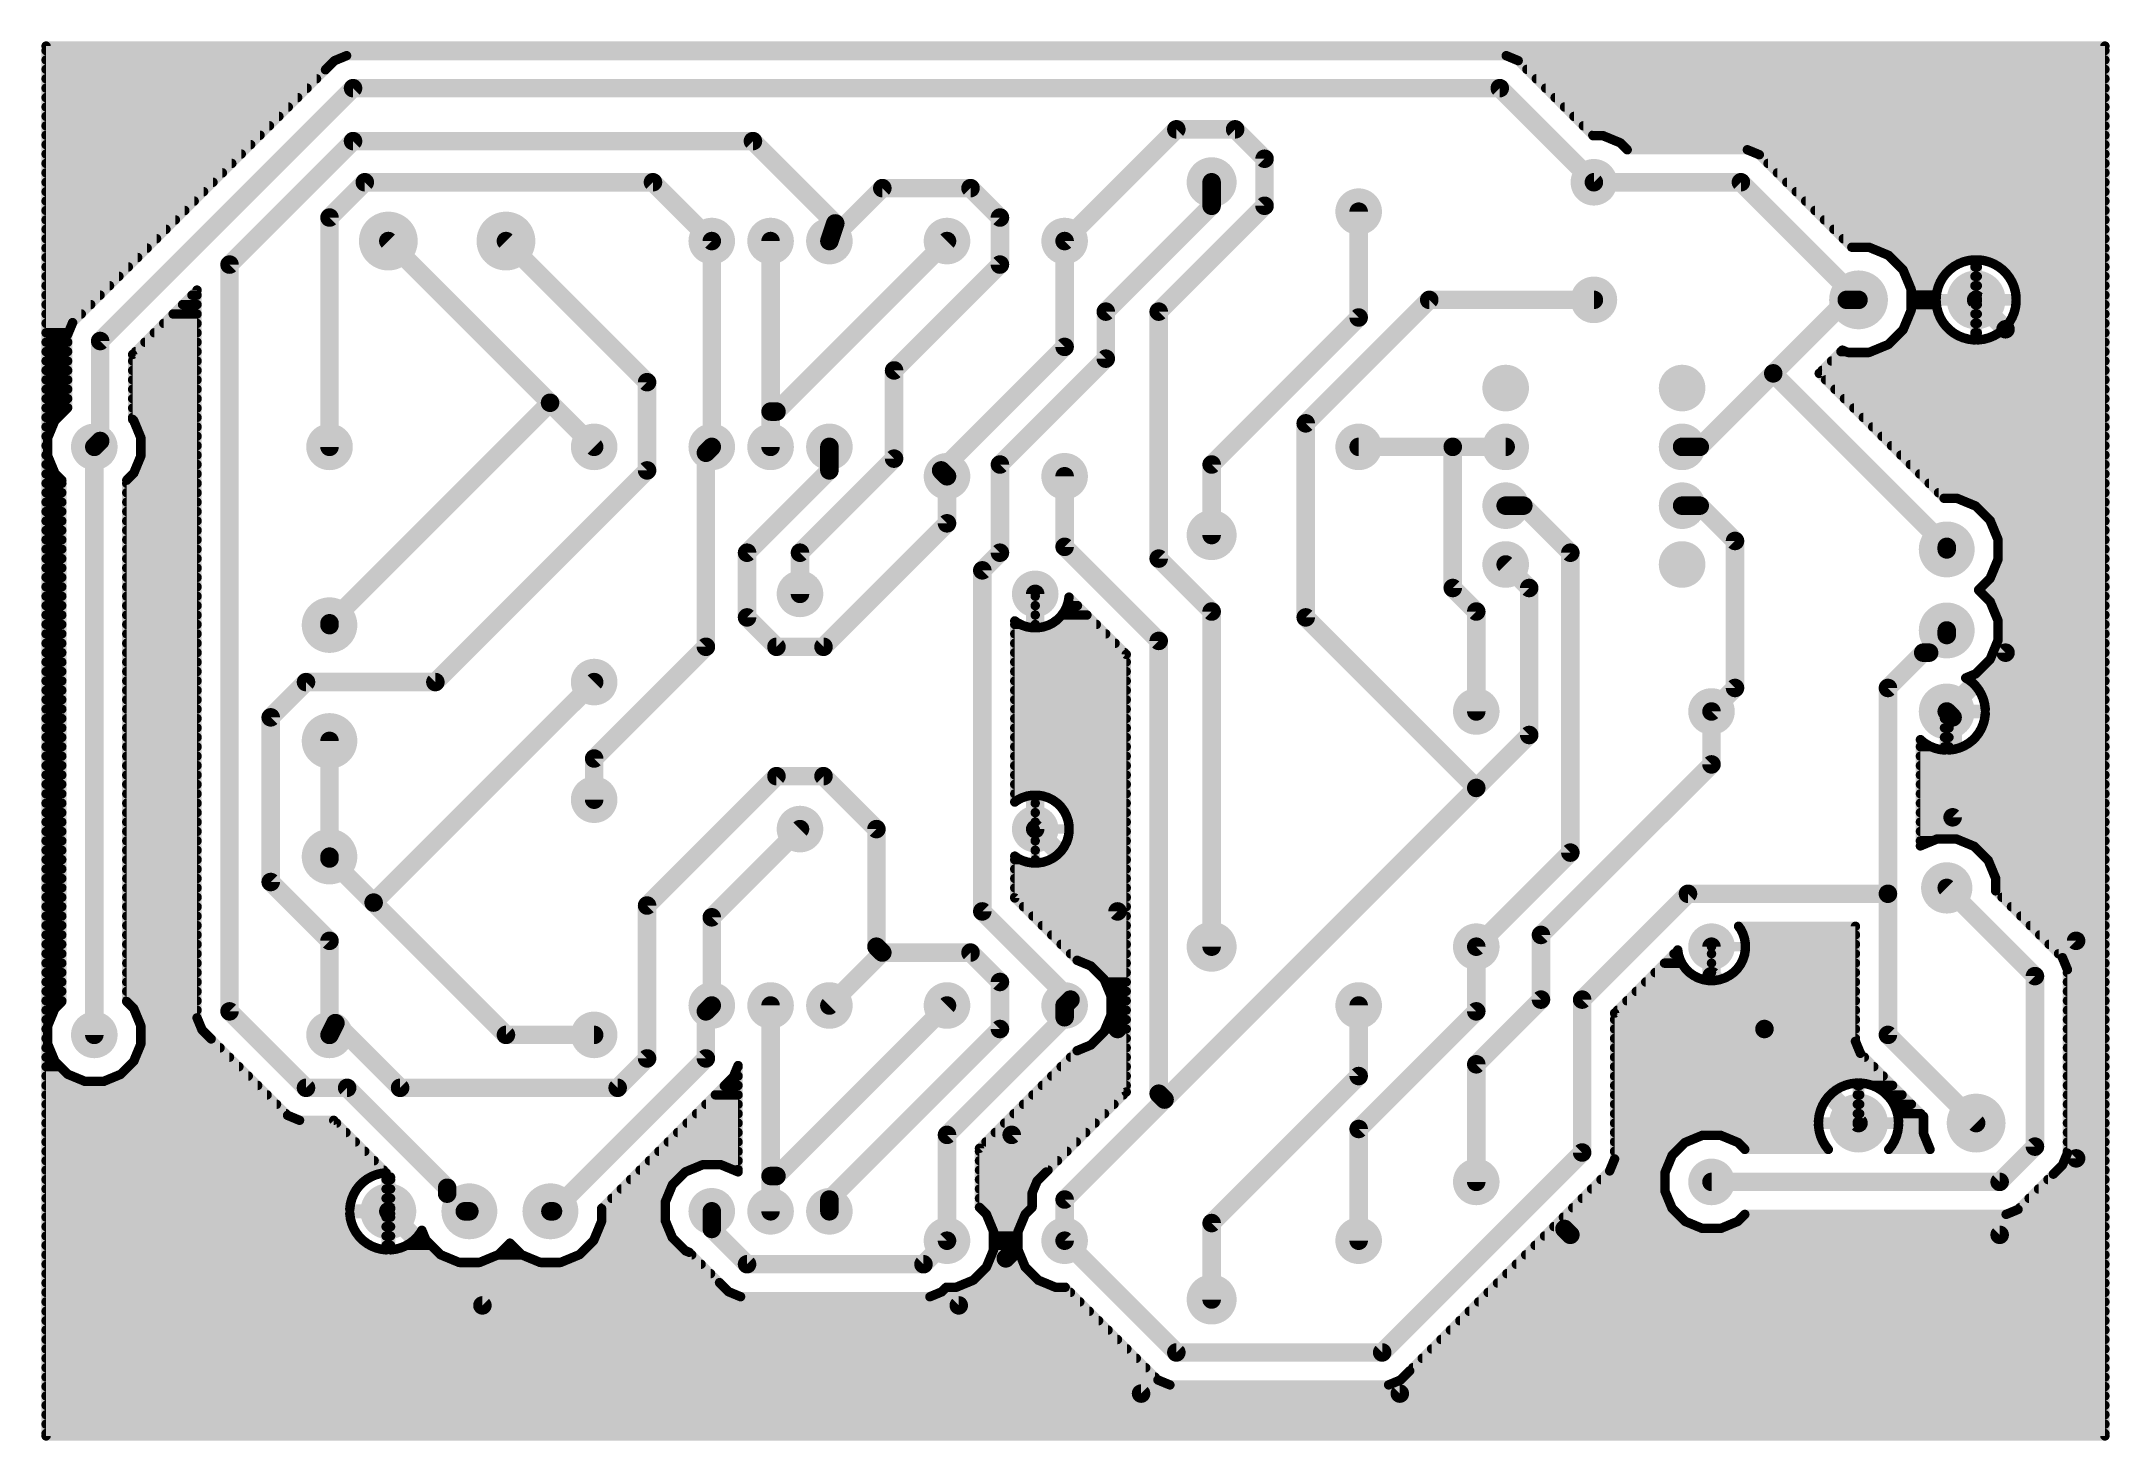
# Model space of a CAD drawing. Extents: x 5.3 to 94.7, y 6.6 to 67.
import ezdxf

# ---------------------------------------------------------------- set-up
doc = ezdxf.new("R2010")
doc.units = 0
doc.layers.add('16', color=175, linetype='CONTINUOUS')
doc.layers.add('17', color=82, linetype='CONTINUOUS')

# ---------------------------------------------------------------- blocks, each defined once
blk = doc.blocks.new('ROUNDP')
at = {"const_width": 0.5}
blk.add_lwpolyline([(0, -0.25, 1), (0, 0.25, 1), (0, -0.25)], format="xyb", dxfattribs=at)

msp = doc.modelspace()

# ---------------------------------------------------------------- linework, layer by layer
at = {"layer": '16'}
for points, const_width in [([(5.5372, 6.8072), (5.5372, 66.8428)], 0.4064), ([(5.5372, 66.8428), (94.4628, 66.8428)], 0.4064), ([(94.4628, 66.8428), (94.4628, 6.8072)], 0.4064), ([(5.5372, 66.6496), (94.4628, 66.6496)], 0.4064), ([(5.5372, 66.2432), (18.0727, 66.2432)], 0.4064), ([(18.0011, 66.2136), (17.6064, 65.8188)], 0.4064), ([(18.5169, 66.4272), (18.0011, 66.2136)], 0.4064), ([(68.6051, 66.4272), (18.5169, 66.4272)], 0.4064), ([(69.1208, 66.2136), (68.6051, 66.4272)], 0.4064), ([(69.0493, 66.2432), (94.4628, 66.2432)], 0.4064), ([(72.3648, 62.9696), (69.1208, 66.2136)], 0.4064), ([(5.5372, 65.8368), (17.6244, 65.8368)], 0.4064), ([(5.5372, 65.4304), (17.218, 65.4304)], 0.4064), ([(5.5372, 65.024), (16.8116, 65.024)], 0.4064), ([(17.6064, 65.8188), (6.6844, 54.8968)], 0.4064), ([(18.796, 65.024), (7.874, 54.102)], 0.8), ([(68.326, 65.024), (18.796, 65.024)], 0.8), ([(72.39, 60.96), (68.326, 65.024)], 0.8), ([(69.4976, 65.8368), (94.4628, 65.8368)], 0.4064), ([(69.904, 65.4304), (94.4628, 65.4304)], 0.4064), ([(70.3104, 65.024), (94.4628, 65.024)], 0.4064), ([(5.5372, 64.6176), (16.4052, 64.6176)], 0.4064), ([(5.5372, 64.2112), (15.9988, 64.2112)], 0.4064), ([(70.7168, 64.6176), (94.4628, 64.6176)], 0.4064), ([(71.1232, 64.2112), (94.4628, 64.2112)], 0.4064), ([(5.5372, 63.8048), (15.5924, 63.8048)], 0.4064), ([(5.5372, 63.3984), (15.186, 63.3984)], 0.4064), ([(49.53, 58.42), (54.356, 63.246)], 0.8), ([(54.356, 63.246), (56.896, 63.246)], 0.8), ([(56.896, 63.246), (58.166, 61.976)], 0.8), ([(71.5296, 63.8048), (94.4628, 63.8048)], 0.4064), ([(71.936, 63.3984), (94.4628, 63.3984)], 0.4064), ([(5.5372, 62.992), (14.7796, 62.992)], 0.4064), ([(5.5372, 62.5856), (14.3732, 62.5856)], 0.4064), ([(18.796, 62.738), (13.462, 57.404)], 0.8), ([(36.068, 62.738), (18.796, 62.738)], 0.8), ([(39.624, 59.182), (36.068, 62.738)], 0.8), ([(72.3424, 62.992), (94.4628, 62.992)], 0.4064), ([(72.7897, 62.9696), (72.3648, 62.9696)], 0.4064), ([(73.5283, 62.6637), (72.7897, 62.9696)], 0.4064), ([(73.8288, 62.3632), (73.5283, 62.6637)], 0.4064), ([(73.6064, 62.5856), (94.4628, 62.5856)], 0.4064), ([(79.0191, 62.3632), (73.8288, 62.3632)], 0.4064), ([(79.5348, 62.1496), (79.0191, 62.3632)], 0.4064), ([(5.5372, 62.1792), (13.9668, 62.1792)], 0.4064), ([(5.5372, 61.7728), (13.5604, 61.7728)], 0.4064), ([(58.166, 61.976), (58.166, 59.944)], 0.8), ([(79.4633, 62.1792), (94.4628, 62.1792)], 0.4064), ([(83.5312, 58.1532), (79.5348, 62.1496)], 0.4064), ([(79.9116, 61.7728), (94.4628, 61.7728)], 0.4064), ([(5.5372, 61.3664), (13.154, 61.3664)], 0.4064), ([(5.5372, 60.96), (12.7476, 60.96)], 0.4064), ([(5.5372, 60.5536), (12.3412, 60.5536)], 0.4064), ([(19.304, 60.96), (17.78, 59.436)], 0.8), ([(31.75, 60.96), (19.304, 60.96)], 0.8), ([(34.29, 58.42), (31.75, 60.96)], 0.8), ([(39.37, 58.42), (41.656, 60.706)], 0.8), ([(41.656, 60.706), (45.466, 60.706)], 0.8), ([(45.466, 60.706), (46.736, 59.436)], 0.8), ([(55.88, 59.944), (55.88, 60.96)], 0.8), ([(78.74, 60.96), (72.39, 60.96)], 0.8), ([(83.82, 55.88), (78.74, 60.96)], 0.8), ([(80.318, 61.3664), (94.4628, 61.3664)], 0.4064), ([(80.7244, 60.96), (94.4628, 60.96)], 0.4064), ([(81.1308, 60.5536), (94.4628, 60.5536)], 0.4064), ([(5.5372, 60.1472), (11.9348, 60.1472)], 0.4064), ([(5.5372, 59.7408), (11.5284, 59.7408)], 0.4064), ([(51.308, 55.372), (55.88, 59.944)], 0.8), ([(58.166, 59.944), (53.594, 55.372)], 0.8), ([(62.23, 55.118), (62.23, 59.69)], 0.8), ([(81.5372, 60.1472), (94.4628, 60.1472)], 0.4064), ([(81.9436, 59.7408), (94.4628, 59.7408)], 0.4064), ([(5.5372, 59.3344), (11.122, 59.3344)], 0.4064), ([(5.5372, 58.928), (10.7156, 58.928)], 0.4064), ([(17.78, 59.436), (17.78, 49.53)], 0.8), ([(39.624, 59.182), (39.37, 58.42)], 0.8), ([(46.736, 59.436), (46.736, 57.404)], 0.8), ([(82.35, 59.3344), (94.4628, 59.3344)], 0.4064), ([(82.7564, 58.928), (94.4628, 58.928)], 0.4064), ([(5.5372, 58.5216), (10.3092, 58.5216)], 0.4064), ([(5.5372, 58.1152), (9.9028, 58.1152)], 0.4064), ([(20.32, 58.42), (27.305, 51.435)], 0.8), ([(25.4, 58.42), (31.496, 52.324)], 0.8), ([(34.29, 58.42), (34.29, 49.53)], 0.8), ([(36.83, 58.42), (36.83, 51.054)], 0.8), ([(37.084, 51.054), (44.45, 58.42)], 0.8), ([(49.53, 53.848), (49.53, 58.42)], 0.8), ([(83.1628, 58.5216), (94.4628, 58.5216)], 0.4064), ([(84.2722, 58.1532), (83.5312, 58.1532)], 0.4064), ([(85.1077, 57.8071), (84.2722, 58.1532)], 0.4064), ([(84.3639, 58.1152), (94.4628, 58.1152)], 0.4064), ([(5.5372, 57.7088), (9.4964, 57.7088)], 0.4064), ([(5.5372, 57.3024), (9.09, 57.3024)], 0.4064), ([(13.462, 57.404), (13.462, 25.146)], 0.8), ([(46.736, 57.404), (42.164, 52.832)], 0.8), ([(85.7471, 57.1677), (85.1077, 57.8071)], 0.4064), ([(85.206, 57.7088), (94.4628, 57.7088)], 0.4064), ([(85.6124, 57.3024), (87.9165, 57.3024)], 0.4064), ([(86.0932, 56.3322), (85.7471, 57.1677)], 0.4064), ([(87.5986, 57.0213), (87.4608, 56.8416)], 0.4064), ([(87.7587, 57.1814), (87.5986, 57.0213)], 0.4064), ([(87.9384, 57.3192), (87.7587, 57.1814)], 0.4064), ([(88.1344, 57.4324), (87.9384, 57.3192)], 0.4064), ([(88.3436, 57.519), (88.1344, 57.4324)], 0.4064), ([(88.5623, 57.5776), (88.3436, 57.519)], 0.4064), ([(88.7868, 57.6072), (88.5623, 57.5776)], 0.4064), ([(88.8492, 57.6072), (88.7868, 57.6072)], 0.4064), ([(88.8492, 55.9308), (88.8492, 57.6072)], 0.4064), ([(88.8492, 57.3024), (88.9508, 57.3024)], 0.4064), ([(88.9508, 57.6072), (88.9508, 55.9308)], 0.4064), ([(89.0132, 57.6072), (88.9508, 57.6072)], 0.4064), ([(89.2377, 57.5776), (89.0132, 57.6072)], 0.4064), ([(89.4564, 57.519), (89.2377, 57.5776)], 0.4064), ([(89.6656, 57.4324), (89.4564, 57.519)], 0.4064), ([(89.8616, 57.3192), (89.6656, 57.4324)], 0.4064), ([(90.0413, 57.1814), (89.8616, 57.3192)], 0.4064), ([(89.8835, 57.3024), (94.4628, 57.3024)], 0.4064), ([(90.2014, 57.0213), (90.0413, 57.1814)], 0.4064), ([(90.3392, 56.8416), (90.2014, 57.0213)], 0.4064), ([(5.5372, 56.896), (8.6836, 56.896)], 0.4064), ([(5.5372, 56.4896), (8.2772, 56.4896)], 0.4064), ([(5.5372, 56.0832), (7.8708, 56.0832)], 0.4064), ([(9.2772, 53.5208), (12.0588, 56.3024)], 0.4064), ([(11.8396, 56.0832), (12.0588, 56.0832)], 0.4064), ([(12.0588, 56.3024), (12.0588, 24.8669)], 0.4064), ([(59.944, 50.546), (65.278, 55.88)], 0.8), ([(65.278, 55.88), (72.39, 55.88)], 0.8), ([(83.312, 55.88), (80.137, 52.705)], 0.8), ([(83.312, 55.88), (83.82, 55.88)], 0.8), ([(85.8597, 56.896), (87.5025, 56.896)], 0.4064), ([(86.028, 56.4896), (87.283, 56.4896)], 0.4064), ([(86.0932, 55.4278), (86.0932, 56.3322)], 0.4064), ([(86.0932, 56.0832), (87.1847, 56.0832)], 0.4064), ([(87.2024, 56.2177), (87.1728, 55.9932)], 0.4064), ([(87.261, 56.4364), (87.2024, 56.2177)], 0.4064), ([(87.3476, 56.6456), (87.261, 56.4364)], 0.4064), ([(87.4608, 56.8416), (87.3476, 56.6456)], 0.4064), ([(88.9, 55.88), (90.17, 54.61)], 0.8), ([(88.8492, 56.896), (88.9508, 56.896)], 0.4064), ([(88.8492, 56.4896), (88.9508, 56.4896)], 0.4064), ([(88.8492, 56.0832), (88.9508, 56.0832)], 0.4064), ([(90.2975, 56.896), (94.4628, 56.896)], 0.4064), ([(90.4524, 56.6456), (90.3392, 56.8416)], 0.4064), ([(90.539, 56.4364), (90.4524, 56.6456)], 0.4064), ([(90.517, 56.4896), (94.4628, 56.4896)], 0.4064), ([(90.5976, 56.2177), (90.539, 56.4364)], 0.4064), ([(90.6272, 55.9932), (90.5976, 56.2177)], 0.4064), ([(90.6154, 56.0832), (94.4628, 56.0832)], 0.4064), ([(5.5372, 55.6768), (7.4644, 55.6768)], 0.4064), ([(5.5372, 55.2704), (7.058, 55.2704)], 0.4064), ([(11.0268, 55.2704), (12.0588, 55.2704)], 0.4064), ([(11.4332, 55.6768), (12.0588, 55.6768)], 0.4064), ([(51.308, 53.34), (51.308, 55.372)], 0.8), ([(53.594, 55.372), (53.594, 44.704)], 0.8), ([(55.88, 48.768), (62.23, 55.118)], 0.8), ([(85.7471, 54.5923), (86.0932, 55.4278)], 0.4064), ([(86.028, 55.2704), (87.283, 55.2704)], 0.4064), ([(86.0932, 55.6768), (87.1846, 55.6768)], 0.4064), ([(87.1728, 55.9932), (87.1728, 55.9308)], 0.4064), ([(87.1728, 55.9308), (88.8492, 55.9308)], 0.4064), ([(88.8492, 55.8292), (87.1728, 55.8292)], 0.4064), ([(87.1728, 55.8292), (87.1728, 55.7668)], 0.4064), ([(87.1728, 55.7668), (87.2024, 55.5423)], 0.4064), ([(87.2024, 55.5423), (87.261, 55.3236)], 0.4064), ([(87.261, 55.3236), (87.3476, 55.1144)], 0.4064), ([(88.9508, 55.9308), (88.8492, 55.9308)], 0.4064), ([(88.8492, 55.9308), (88.8492, 55.8292)], 0.4064), ([(88.8492, 54.1528), (88.8492, 55.8292)], 0.4064), ([(88.8492, 55.8292), (88.9508, 55.8292)], 0.4064), ([(88.8492, 55.6768), (88.9508, 55.6768)], 0.4064), ([(88.8492, 55.2704), (88.9508, 55.2704)], 0.4064), ([(88.9508, 55.8292), (88.9508, 55.9308)], 0.4064), ([(88.9508, 55.9308), (90.6272, 55.9308)], 0.4064), ([(88.9508, 55.8292), (88.9508, 54.1528)], 0.4064), ([(90.6272, 55.8292), (88.9508, 55.8292)], 0.4064), ([(90.4524, 55.1144), (90.539, 55.3236)], 0.4064), ([(90.517, 55.2704), (94.4628, 55.2704)], 0.4064), ([(90.539, 55.3236), (90.5976, 55.5423)], 0.4064), ([(90.5976, 55.5423), (90.6272, 55.7668)], 0.4064), ([(90.6153, 55.6768), (94.4628, 55.6768)], 0.4064), ([(90.6272, 55.9308), (90.6272, 55.9932)], 0.4064), ([(90.6272, 55.7668), (90.6272, 55.8292)], 0.4064), ([(5.5372, 54.864), (6.6708, 54.864)], 0.4064), ([(5.5372, 54.4576), (6.5025, 54.4576)], 0.4064), ([(6.6844, 54.8968), (6.4708, 54.3811)], 0.4064), ([(6.4708, 54.3811), (6.4708, 51.2228)], 0.4064), ([(7.874, 54.102), (7.874, 49.784)], 0.8), ([(10.214, 54.4576), (12.0588, 54.4576)], 0.4064), ([(10.6204, 54.864), (12.0588, 54.864)], 0.4064), ([(85.1077, 53.9529), (85.7471, 54.5923)], 0.4064), ([(85.6124, 54.4576), (87.9165, 54.4576)], 0.4064), ([(85.8596, 54.864), (87.5025, 54.864)], 0.4064), ([(87.3476, 55.1144), (87.4608, 54.9184)], 0.4064), ([(87.4608, 54.9184), (87.5986, 54.7387)], 0.4064), ([(87.5986, 54.7387), (87.7587, 54.5786)], 0.4064), ([(87.7587, 54.5786), (87.9384, 54.4408)], 0.4064), ([(87.9384, 54.4408), (88.1344, 54.3276)], 0.4064), ([(88.1344, 54.3276), (88.3436, 54.241)], 0.4064), ([(88.8492, 54.864), (88.9508, 54.864)], 0.4064), ([(88.8492, 54.4576), (88.9508, 54.4576)], 0.4064), ([(89.4564, 54.241), (89.6656, 54.3276)], 0.4064), ([(89.6656, 54.3276), (89.8616, 54.4408)], 0.4064), ([(89.8616, 54.4408), (90.0413, 54.5786)], 0.4064), ([(89.8835, 54.4576), (94.4628, 54.4576)], 0.4064), ([(90.17, 54.61), (90.17, 40.64)], 0.8), ([(90.0413, 54.5786), (90.2014, 54.7387)], 0.4064), ([(90.2014, 54.7387), (90.3392, 54.9184)], 0.4064), ([(90.2975, 54.864), (94.4628, 54.864)], 0.4064), ([(90.3392, 54.9184), (90.4524, 55.1144)], 0.4064), ([(5.5372, 54.0512), (6.4708, 54.0512)], 0.4064), ([(5.5372, 53.6448), (6.4708, 53.6448)], 0.4064), ([(9.2772, 50.7148), (9.2772, 53.5208)], 0.4064), ([(9.4012, 53.6448), (12.0588, 53.6448)], 0.4064), ([(9.8076, 54.0512), (12.0588, 54.0512)], 0.4064), ([(44.196, 48.514), (49.53, 53.848)], 0.8), ([(46.736, 48.768), (51.308, 53.34)], 0.8), ([(82.1214, 52.705), (83.1242, 53.7077)], 0.4064), ([(83.0612, 53.6448), (83.2761, 53.6448)], 0.4064), ([(83.1242, 53.7077), (83.3678, 53.6068)], 0.4064), ([(83.3678, 53.6068), (84.2722, 53.6068)], 0.4064), ([(84.2722, 53.6068), (85.1077, 53.9529)], 0.4064), ([(84.3639, 53.6448), (94.4628, 53.6448)], 0.4064), ([(85.206, 54.0512), (94.4628, 54.0512)], 0.4064), ([(88.3436, 54.241), (88.5623, 54.1824)], 0.4064), ([(88.5623, 54.1824), (88.7868, 54.1528)], 0.4064), ([(88.7868, 54.1528), (88.8492, 54.1528)], 0.4064), ([(88.9508, 54.1528), (89.0132, 54.1528)], 0.4064), ([(89.0132, 54.1528), (89.2377, 54.1824)], 0.4064), ([(89.2377, 54.1824), (89.4564, 54.241)], 0.4064), ([(5.5372, 53.2384), (6.4708, 53.2384)], 0.4064), ([(5.5372, 52.832), (6.4708, 52.832)], 0.4064), ([(9.2772, 53.2384), (12.0588, 53.2384)], 0.4064), ([(9.2772, 52.832), (12.0588, 52.832)], 0.4064), ([(31.496, 52.324), (31.496, 48.514)], 0.8), ([(42.164, 52.832), (42.164, 49.022)], 0.8), ([(80.137, 52.705), (76.962, 49.53)], 0.8), ([(80.137, 52.705), (87.63, 45.212)], 0.8), ([(87.5167, 47.3097), (82.1214, 52.705)], 0.4064), ([(82.2484, 52.832), (94.4628, 52.832)], 0.4064), ([(82.6548, 53.2384), (94.4628, 53.2384)], 0.4064), ([(5.5372, 52.4256), (6.4708, 52.4256)], 0.4064), ([(5.5372, 52.0192), (6.4708, 52.0192)], 0.4064), ([(5.5372, 51.6128), (6.4708, 51.6128)], 0.4064), ([(9.2772, 52.4256), (12.0588, 52.4256)], 0.4064), ([(9.2772, 52.0192), (12.0588, 52.0192)], 0.4064), ([(9.2772, 51.6128), (12.0588, 51.6128)], 0.4064), ([(27.305, 51.435), (17.78, 41.91)], 0.8), ([(27.305, 51.435), (29.21, 49.53)], 0.8), ([(82.4008, 52.4256), (94.4628, 52.4256)], 0.4064), ([(82.8072, 52.0192), (94.4628, 52.0192)], 0.4064), ([(83.2136, 51.6128), (94.4628, 51.6128)], 0.4064), ([(5.5372, 51.2064), (6.4544, 51.2064)], 0.4064), ([(5.5372, 50.8), (6.048, 50.8)], 0.4064), ([(6.4708, 51.2228), (5.9163, 50.6683)], 0.4064), ([(9.2772, 51.2064), (12.0588, 51.2064)], 0.4064), ([(9.2772, 50.8), (12.0588, 50.8)], 0.4064), ([(36.83, 51.054), (36.83, 49.53)], 0.8), ([(37.084, 51.054), (36.83, 51.054)], 0.8), ([(59.944, 42.164), (59.944, 50.546)], 0.8), ([(83.62, 51.2064), (94.4628, 51.2064)], 0.4064), ([(84.0264, 50.8), (94.4628, 50.8)], 0.4064), ([(5.5372, 50.3936), (5.8025, 50.3936)], 0.4064), ([(5.5372, 49.9872), (5.6342, 49.9872)], 0.4064), ([(5.9163, 50.6683), (5.6104, 49.9297)], 0.4064), ([(5.6104, 49.9297), (5.6104, 49.1303)], 0.4064), ([(7.874, 49.784), (7.62, 49.53)], 0.8), ([(9.3237, 50.6683), (9.2772, 50.7148)], 0.4064), ([(9.6296, 49.9297), (9.3237, 50.6683)], 0.4064), ([(9.4375, 50.3936), (12.0588, 50.3936)], 0.4064), ([(9.6058, 49.9872), (12.0588, 49.9872)], 0.4064), ([(9.6296, 49.1303), (9.6296, 49.9297)], 0.4064), ([(84.4328, 50.3936), (94.4628, 50.3936)], 0.4064), ([(84.8392, 49.9872), (94.4628, 49.9872)], 0.4064), ([(5.5372, 49.5808), (5.6104, 49.5808)], 0.4064), ([(5.5372, 49.1744), (5.6104, 49.1744)], 0.4064), ([(5.6104, 49.1303), (5.9163, 48.3917)], 0.4064), ([(7.62, 49.53), (7.62, 24.13)], 0.8), ([(9.3237, 48.3917), (9.6296, 49.1303)], 0.4064), ([(9.6296, 49.5808), (12.0588, 49.5808)], 0.4064), ([(9.6296, 49.1744), (12.0588, 49.1744)], 0.4064), ([(34.29, 49.53), (34.036, 49.276)], 0.8), ([(34.036, 49.276), (34.036, 40.894)], 0.8), ([(42.164, 49.022), (38.1, 44.958)], 0.8), ([(39.37, 48.514), (39.37, 49.53)], 0.8), ([(46.736, 44.958), (46.736, 48.768)], 0.8), ([(55.88, 45.72), (55.88, 48.768)], 0.8), ([(66.294, 49.53), (62.23, 49.53)], 0.8), ([(68.58, 49.53), (66.294, 49.53)], 0.8), ([(66.294, 49.53), (66.294, 43.434)], 0.8), ([(76.962, 49.53), (76.2, 49.53)], 0.8), ([(85.2456, 49.5808), (94.4628, 49.5808)], 0.4064), ([(85.652, 49.1744), (94.4628, 49.1744)], 0.4064), ([(5.5372, 48.768), (5.7605, 48.768)], 0.4064), ([(5.5372, 48.3616), (5.9464, 48.3616)], 0.4064), ([(5.9163, 48.3917), (6.2168, 48.0912)], 0.4064), ([(6.2168, 48.0912), (6.2168, 25.5688)], 0.4064), ([(9.0232, 48.0912), (9.3237, 48.3917)], 0.4064), ([(9.0232, 25.5688), (9.0232, 48.0912)], 0.4064), ([(9.2936, 48.3616), (12.0588, 48.3616)], 0.4064), ([(9.4795, 48.768), (12.0588, 48.768)], 0.4064), ([(31.496, 48.514), (22.352, 39.37)], 0.8), ([(35.814, 44.958), (39.37, 48.514)], 0.8), ([(44.196, 48.514), (44.45, 48.26)], 0.8), ([(44.45, 48.26), (44.45, 46.228)], 0.8), ([(49.53, 45.212), (49.53, 48.26)], 0.8), ([(86.0584, 48.768), (94.4628, 48.768)], 0.4064), ([(86.4648, 48.3616), (94.4628, 48.3616)], 0.4064), ([(5.5372, 47.9552), (6.2168, 47.9552)], 0.4064), ([(5.5372, 47.5488), (6.2168, 47.5488)], 0.4064), ([(9.0232, 47.9552), (12.0588, 47.9552)], 0.4064), ([(9.0232, 47.5488), (12.0588, 47.5488)], 0.4064), ([(69.342, 46.99), (68.58, 46.99)], 0.8), ([(71.374, 44.958), (69.342, 46.99)], 0.8), ([(76.962, 46.99), (76.2, 46.99)], 0.8), ([(78.486, 45.466), (76.962, 46.99)], 0.8), ([(86.8712, 47.9552), (94.4628, 47.9552)], 0.4064), ([(87.2776, 47.5488), (94.4628, 47.5488)], 0.4064), ([(88.0695, 47.3097), (87.5167, 47.3097)], 0.4064), ([(88.8817, 46.9733), (88.0695, 47.3097)], 0.4064), ([(5.5372, 47.1424), (6.2168, 47.1424)], 0.4064), ([(5.5372, 46.736), (6.2168, 46.736)], 0.4064), ([(5.5372, 46.3296), (6.2168, 46.3296)], 0.4064), ([(9.0232, 47.1424), (12.0588, 47.1424)], 0.4064), ([(9.0232, 46.736), (12.0588, 46.736)], 0.4064), ([(9.0232, 46.3296), (12.0588, 46.3296)], 0.4064), ([(44.45, 46.228), (39.116, 40.894)], 0.8), ([(88.4734, 47.1424), (94.4628, 47.1424)], 0.4064), ([(89.5033, 46.3517), (88.8817, 46.9733)], 0.4064), ([(89.119, 46.736), (94.4628, 46.736)], 0.4064), ([(89.8397, 45.5395), (89.5033, 46.3517)], 0.4064), ([(89.5124, 46.3296), (94.4628, 46.3296)], 0.4064), ([(5.5372, 45.9232), (6.2168, 45.9232)], 0.4064), ([(5.5372, 45.5168), (6.2168, 45.5168)], 0.4064), ([(9.0232, 45.9232), (12.0588, 45.9232)], 0.4064), ([(9.0232, 45.5168), (12.0588, 45.5168)], 0.4064), ([(53.594, 41.148), (49.53, 45.212)], 0.8), ([(78.486, 39.116), (78.486, 45.466)], 0.8), ([(87.63, 45.212), (87.63, 45.1)], 0.8), ([(89.6808, 45.9232), (94.4628, 45.9232)], 0.4064), ([(89.8397, 44.6605), (89.8397, 45.5395)], 0.4064), ([(89.8397, 45.5168), (94.4628, 45.5168)], 0.4064), ([(5.5372, 45.1104), (6.2168, 45.1104)], 0.4064), ([(5.5372, 44.704), (6.2168, 44.704)], 0.4064), ([(9.0232, 45.1104), (12.0588, 45.1104)], 0.4064), ([(9.0232, 44.704), (12.0588, 44.704)], 0.4064), ([(35.814, 42.164), (35.814, 44.958)], 0.8), ([(38.1, 44.958), (38.1, 43.18)], 0.8), ([(45.974, 44.196), (46.736, 44.958)], 0.8), ([(53.594, 44.704), (55.88, 42.418)], 0.8), ([(68.58, 44.45), (69.596, 43.434)], 0.8), ([(71.374, 32.004), (71.374, 44.958)], 0.8), ([(89.5033, 43.8483), (89.8397, 44.6605)], 0.4064), ([(89.8397, 45.1104), (94.4628, 45.1104)], 0.4064), ([(89.8397, 44.704), (94.4628, 44.704)], 0.4064), ([(5.5372, 44.2976), (6.2168, 44.2976)], 0.4064), ([(5.5372, 43.8912), (6.2168, 43.8912)], 0.4064), ([(9.0232, 44.2976), (12.0588, 44.2976)], 0.4064), ([(9.0232, 43.8912), (12.0588, 43.8912)], 0.4064), ([(45.974, 29.464), (45.974, 44.196)], 0.8), ([(66.294, 43.434), (67.31, 42.418)], 0.8), ([(69.596, 43.434), (69.596, 37.084)], 0.8), ([(89.005, 43.35), (89.5033, 43.8483)], 0.4064), ([(89.5211, 43.8912), (94.4628, 43.8912)], 0.4064), ([(89.6894, 44.2976), (94.4628, 44.2976)], 0.4064), ([(5.5372, 43.4848), (6.2168, 43.4848)], 0.4064), ([(5.5372, 43.0784), (6.2168, 43.0784)], 0.4064), ([(9.0232, 43.4848), (12.0588, 43.4848)], 0.4064), ([(9.0232, 43.0784), (12.0588, 43.0784)], 0.4064), ([(48.26, 43.18), (48.26, 33.02)], 0.8), ([(48.26, 41.7164), (48.26, 43.18)], 0.4064), ([(48.26, 43.18), (48.26, 43.18)], 0.4064), ([(48.26, 43.18), (48.26, 41.7164)], 0.4064), ([(48.26, 43.0784), (48.26, 43.0784)], 0.4064), ([(49.6164, 42.6182), (49.6876, 42.8373)], 0.4064), ([(49.6876, 42.8373), (49.7194, 43.0382)], 0.4064), ([(49.7194, 43.0382), (52.1908, 40.5668)], 0.4064), ([(89.5033, 42.8517), (89.005, 43.35)], 0.4064), ([(89.1398, 43.4848), (94.4628, 43.4848)], 0.4064), ([(89.2766, 43.0784), (94.4628, 43.0784)], 0.4064), ([(89.8397, 42.0395), (89.5033, 42.8517)], 0.4064), ([(5.5372, 42.672), (6.2168, 42.672)], 0.4064), ([(5.5372, 42.2656), (6.2168, 42.2656)], 0.4064), ([(5.5372, 41.8592), (6.2168, 41.8592)], 0.4064), ([(9.0232, 42.672), (12.0588, 42.672)], 0.4064), ([(9.0232, 42.2656), (12.0588, 42.2656)], 0.4064), ([(9.0232, 41.8592), (12.0588, 41.8592)], 0.4064), ([(17.78, 41.91), (17.78, 41.83)], 0.8), ([(37.084, 40.894), (35.814, 42.164)], 0.8), ([(47.3772, 34.1877), (47.3772, 42.0123)], 0.4064), ([(47.3772, 42.0123), (47.4929, 41.9282)], 0.4064), ([(47.3772, 41.8592), (47.6284, 41.8592)], 0.4064), ([(47.4929, 41.9282), (47.6982, 41.8236)], 0.4064), ([(47.6982, 41.8236), (47.9173, 41.7524)], 0.4064), ([(48.26, 42.672), (48.26, 42.672)], 0.4064), ([(48.26, 42.2656), (48.26, 42.2656)], 0.4064), ([(48.26, 41.8592), (48.26, 41.8592)], 0.4064), ([(48.6027, 41.7524), (48.8218, 41.8236)], 0.4064), ([(48.8218, 41.8236), (49.0271, 41.9282)], 0.4064), ([(48.8916, 41.8592), (50.8984, 41.8592)], 0.4064), ([(49.0271, 41.9282), (49.2135, 42.0636)], 0.4064), ([(49.2135, 42.0636), (49.3764, 42.2265)], 0.4064), ([(49.3764, 42.2265), (49.5118, 42.4129)], 0.4064), ([(49.4048, 42.2656), (50.492, 42.2656)], 0.4064), ([(49.5118, 42.4129), (49.6164, 42.6182)], 0.4064), ([(49.6339, 42.672), (50.0856, 42.672)], 0.4064), ([(55.88, 42.418), (55.88, 27.94)], 0.8), ([(67.31, 34.798), (59.944, 42.164)], 0.8), ([(67.31, 42.418), (67.31, 38.1)], 0.8), ([(87.63, 41.402), (87.63, 41.6)], 0.8), ([(89.5777, 42.672), (94.4628, 42.672)], 0.4064), ([(89.7461, 42.2656), (94.4628, 42.2656)], 0.4064), ([(89.8397, 41.1605), (89.8397, 42.0395)], 0.4064), ([(89.8397, 41.8592), (94.4628, 41.8592)], 0.4064), ([(5.5372, 41.4528), (6.2168, 41.4528)], 0.4064), ([(5.5372, 41.0464), (6.2168, 41.0464)], 0.4064), ([(9.0232, 41.4528), (12.0588, 41.4528)], 0.4064), ([(9.0232, 41.0464), (12.0588, 41.0464)], 0.4064), ([(34.036, 40.894), (29.21, 36.068)], 0.8), ([(39.116, 40.894), (37.084, 40.894)], 0.8), ([(47.3772, 41.4528), (51.3048, 41.4528)], 0.4064), ([(47.3772, 41.0464), (51.7112, 41.0464)], 0.4064), ([(47.9173, 41.7524), (48.1448, 41.7164)], 0.4064), ([(48.1448, 41.7164), (48.26, 41.7164)], 0.4064), ([(48.26, 41.7164), (48.3752, 41.7164)], 0.4064), ([(48.3752, 41.7164), (48.6027, 41.7524)], 0.4064), ([(53.594, 21.59), (53.594, 41.148)], 0.8), ([(86.868, 40.64), (87.63, 41.402)], 0.8), ([(89.5033, 40.3483), (89.8397, 41.1605)], 0.4064), ([(89.7925, 41.0464), (94.4628, 41.0464)], 0.4064), ([(89.8397, 41.4528), (94.4628, 41.4528)], 0.4064), ([(5.5372, 40.64), (6.2168, 40.64)], 0.4064), ([(5.5372, 40.2336), (6.2168, 40.2336)], 0.4064), ([(9.0232, 40.64), (12.0588, 40.64)], 0.4064), ([(9.0232, 40.2336), (12.0588, 40.2336)], 0.4064), ([(47.3772, 40.64), (52.1176, 40.64)], 0.4064), ([(47.3772, 40.2336), (52.1908, 40.2336)], 0.4064), ([(52.1908, 40.5668), (52.1908, 21.6632)], 0.4064), ([(85.09, 39.116), (86.614, 40.64)], 0.8), ([(86.614, 40.64), (86.868, 40.64)], 0.8), ([(90.17, 40.64), (87.63, 38.1)], 0.8), ([(88.8817, 39.7267), (89.5033, 40.3483)], 0.4064), ([(89.3886, 40.2336), (94.4628, 40.2336)], 0.4064), ([(89.6241, 40.64), (94.4628, 40.64)], 0.4064), ([(5.5372, 39.8272), (6.2168, 39.8272)], 0.4064), ([(5.5372, 39.4208), (6.2168, 39.4208)], 0.4064), ([(9.0232, 39.8272), (12.0588, 39.8272)], 0.4064), ([(9.0232, 39.4208), (12.0588, 39.4208)], 0.4064), ([(16.764, 39.37), (15.24, 37.846)], 0.8), ([(22.352, 39.37), (16.764, 39.37)], 0.8), ([(19.685, 29.845), (29.21, 39.37)], 0.8), ([(47.3772, 39.8272), (52.1908, 39.8272)], 0.4064), ([(47.3772, 39.4208), (52.1908, 39.4208)], 0.4064), ([(77.47, 38.1), (78.486, 39.116)], 0.8), ([(85.09, 30.226), (85.09, 39.116)], 0.8), ([(88.4497, 39.5478), (88.8817, 39.7267)], 0.4064), ([(88.5563, 39.4863), (88.4497, 39.5478)], 0.4064), ([(88.7293, 39.3535), (88.5563, 39.4863)], 0.4064), ([(88.6416, 39.4208), (94.4628, 39.4208)], 0.4064), ([(88.8835, 39.1993), (88.7293, 39.3535)], 0.4064), ([(89.0163, 39.0263), (88.8835, 39.1993)], 0.4064), ([(88.9822, 39.8272), (94.4628, 39.8272)], 0.4064), ([(5.5372, 39.0144), (6.2168, 39.0144)], 0.4064), ([(5.5372, 38.608), (6.2168, 38.608)], 0.4064), ([(9.0232, 39.0144), (12.0588, 39.0144)], 0.4064), ([(9.0232, 38.608), (12.0588, 38.608)], 0.4064), ([(47.3772, 39.0144), (52.1908, 39.0144)], 0.4064), ([(47.3772, 38.608), (52.1908, 38.608)], 0.4064), ([(77.47, 38.1), (77.47, 35.814)], 0.8), ([(87.884, 37.846), (87.63, 38.1)], 0.8), ([(89.1253, 38.8374), (89.0163, 39.0263)], 0.4064), ([(89.0231, 39.0144), (94.4628, 39.0144)], 0.4064), ([(89.2088, 38.6359), (89.1253, 38.8374)], 0.4064), ([(89.2652, 38.4253), (89.2088, 38.6359)], 0.4064), ([(89.2163, 38.608), (94.4628, 38.608)], 0.4064), ([(89.2937, 38.209), (89.2652, 38.4253)], 0.4064), ([(5.5372, 38.2016), (6.2168, 38.2016)], 0.4064), ([(5.5372, 37.7952), (6.2168, 37.7952)], 0.4064), ([(5.5372, 37.3888), (6.2168, 37.3888)], 0.4064), ([(9.0232, 38.2016), (12.0588, 38.2016)], 0.4064), ([(9.0232, 37.7952), (12.0588, 37.7952)], 0.4064), ([(9.0232, 37.3888), (12.0588, 37.3888)], 0.4064), ([(15.24, 37.846), (15.24, 30.734)], 0.8), ([(47.3772, 38.2016), (52.1908, 38.2016)], 0.4064), ([(47.3772, 37.7952), (52.1908, 37.7952)], 0.4064), ([(47.3772, 37.3888), (52.1908, 37.3888)], 0.4064), ([(87.5332, 36.4363), (87.5332, 38.0032)], 0.4064), ([(87.5332, 38.0032), (87.7268, 38.0032)], 0.4064), ([(87.5332, 37.7952), (87.7268, 37.7952)], 0.4064), ([(87.5332, 37.3888), (87.7268, 37.3888)], 0.4064), ([(87.884, 33.528), (87.884, 37.846)], 0.8), ([(87.7268, 38.0032), (87.7268, 38.1968)], 0.4064), ([(87.7268, 38.1968), (89.2937, 38.1968)], 0.4064), ([(87.7268, 38.0032), (87.7268, 36.4363)], 0.4064), ([(89.2937, 38.0032), (87.7268, 38.0032)], 0.4064), ([(89.0163, 37.1737), (89.1253, 37.3626)], 0.4064), ([(89.1253, 37.3626), (89.2088, 37.5641)], 0.4064), ([(89.1362, 37.3888), (94.4628, 37.3888)], 0.4064), ([(89.2088, 37.5641), (89.2652, 37.7747)], 0.4064), ([(89.2652, 37.7747), (89.2937, 37.991)], 0.4064), ([(89.2679, 37.7952), (94.4628, 37.7952)], 0.4064), ([(89.2937, 38.1968), (89.2937, 38.209)], 0.4064), ([(89.2937, 38.2016), (94.4628, 38.2016)], 0.4064), ([(89.2937, 37.991), (89.2937, 38.0032)], 0.4064), ([(5.5372, 36.9824), (6.2168, 36.9824)], 0.4064), ([(5.5372, 36.576), (6.2168, 36.576)], 0.4064), ([(9.0232, 36.9824), (12.0588, 36.9824)], 0.4064), ([(9.0232, 36.576), (12.0588, 36.576)], 0.4064), ([(17.78, 31.83), (17.78, 36.83)], 0.8), ([(47.3772, 36.9824), (52.1908, 36.9824)], 0.4064), ([(47.3772, 36.576), (52.1908, 36.576)], 0.4064), ([(69.596, 37.084), (67.31, 34.798)], 0.8), ([(86.4932, 32.2943), (86.4932, 36.884)], 0.4064), ([(86.4932, 36.884), (86.5307, 36.8465)], 0.4064), ([(86.4932, 36.576), (86.9618, 36.576)], 0.4064), ([(86.5307, 36.8465), (86.7037, 36.7137)], 0.4064), ([(86.7037, 36.7137), (86.8926, 36.6047)], 0.4064), ([(86.8926, 36.6047), (87.0941, 36.5212)], 0.4064), ([(87.0941, 36.5212), (87.3047, 36.4648)], 0.4064), ([(87.3047, 36.4648), (87.521, 36.4363)], 0.4064), ([(87.521, 36.4363), (87.5332, 36.4363)], 0.4064), ([(87.5332, 36.9824), (87.7268, 36.9824)], 0.4064), ([(87.5332, 36.576), (87.7268, 36.576)], 0.4064), ([(87.7268, 36.4363), (87.739, 36.4363)], 0.4064), ([(87.739, 36.4363), (87.9553, 36.4648)], 0.4064), ([(87.9553, 36.4648), (88.1659, 36.5212)], 0.4064), ([(88.1659, 36.5212), (88.3674, 36.6047)], 0.4064), ([(88.2982, 36.576), (94.4628, 36.576)], 0.4064), ([(88.3674, 36.6047), (88.5563, 36.7137)], 0.4064), ([(88.5563, 36.7137), (88.7293, 36.8465)], 0.4064), ([(88.7293, 36.8465), (88.8835, 37.0007)], 0.4064), ([(88.8652, 36.9824), (94.4628, 36.9824)], 0.4064), ([(88.8835, 37.0007), (89.0163, 37.1737)], 0.4064), ([(5.5372, 36.1696), (6.2168, 36.1696)], 0.4064), ([(5.5372, 35.7632), (6.2168, 35.7632)], 0.4064), ([(9.0232, 36.1696), (12.0588, 36.1696)], 0.4064), ([(9.0232, 35.7632), (12.0588, 35.7632)], 0.4064), ([(29.21, 36.068), (29.21, 34.29)], 0.8), ([(47.3772, 36.1696), (52.1908, 36.1696)], 0.4064), ([(47.3772, 35.7632), (52.1908, 35.7632)], 0.4064), ([(77.47, 35.814), (70.104, 28.448)], 0.8), ([(86.4932, 36.1696), (94.4628, 36.1696)], 0.4064), ([(86.4932, 35.7632), (94.4628, 35.7632)], 0.4064), ([(5.5372, 35.3568), (6.2168, 35.3568)], 0.4064), ([(5.5372, 34.9504), (6.2168, 34.9504)], 0.4064), ([(9.0232, 35.3568), (12.0588, 35.3568)], 0.4064), ([(9.0232, 34.9504), (12.0588, 34.9504)], 0.4064), ([(31.496, 29.718), (37.084, 35.306)], 0.8), ([(37.084, 35.306), (39.116, 35.306)], 0.8), ([(39.116, 35.306), (41.402, 33.02)], 0.8), ([(47.3772, 35.3568), (52.1908, 35.3568)], 0.4064), ([(47.3772, 34.9504), (52.1908, 34.9504)], 0.4064), ([(67.31, 34.798), (53.848, 21.336)], 0.8), ([(86.4932, 35.3568), (94.4628, 35.3568)], 0.4064), ([(86.4932, 34.9504), (94.4628, 34.9504)], 0.4064), ([(5.5372, 34.544), (6.2168, 34.544)], 0.4064), ([(5.5372, 34.1376), (6.2168, 34.1376)], 0.4064), ([(9.0232, 34.544), (12.0588, 34.544)], 0.4064), ([(9.0232, 34.1376), (12.0588, 34.1376)], 0.4064), ([(47.3772, 34.544), (52.1908, 34.544)], 0.4064), ([(47.4929, 34.2718), (47.3772, 34.1877)], 0.4064), ([(47.6982, 34.3764), (47.4929, 34.2718)], 0.4064), ([(47.9173, 34.4476), (47.6982, 34.3764)], 0.4064), ([(48.1448, 34.4836), (47.9173, 34.4476)], 0.4064), ([(48.26, 34.4836), (48.1448, 34.4836)], 0.4064), ([(48.3752, 34.4836), (48.26, 34.4836)], 0.4064), ([(48.26, 34.4836), (48.26, 33.02)], 0.4064), ([(48.26, 33.02), (48.26, 34.4836)], 0.4064), ([(48.26, 34.1376), (48.26, 34.1376)], 0.4064), ([(48.6027, 34.4476), (48.3752, 34.4836)], 0.4064), ([(48.8218, 34.3764), (48.6027, 34.4476)], 0.4064), ([(49.0271, 34.2718), (48.8218, 34.3764)], 0.4064), ([(49.2135, 34.1364), (49.0271, 34.2718)], 0.4064), ([(49.2118, 34.1376), (52.1908, 34.1376)], 0.4064), ([(49.3764, 33.9735), (49.2135, 34.1364)], 0.4064), ([(49.5118, 33.7871), (49.3764, 33.9735)], 0.4064), ([(49.6164, 33.5818), (49.5118, 33.7871)], 0.4064), ([(86.4932, 34.544), (94.4628, 34.544)], 0.4064), ([(86.4932, 34.1376), (94.4628, 34.1376)], 0.4064), ([(5.5372, 33.7312), (6.2168, 33.7312)], 0.4064), ([(5.5372, 33.3248), (6.2168, 33.3248)], 0.4064), ([(5.5372, 32.9184), (6.2168, 32.9184)], 0.4064), ([(9.0232, 33.7312), (12.0588, 33.7312)], 0.4064), ([(9.0232, 33.3248), (12.0588, 33.3248)], 0.4064), ([(9.0232, 32.9184), (12.0588, 32.9184)], 0.4064), ([(38.1, 33.02), (34.29, 29.21)], 0.8), ([(41.402, 33.02), (41.402, 27.94)], 0.8), ([(48.26, 33.02), (51.816, 29.464)], 0.8), ([(48.26, 33.7312), (48.26, 33.7312)], 0.4064), ([(48.26, 33.3248), (48.26, 33.3248)], 0.4064), ([(48.26, 31.5564), (48.26, 33.02)], 0.4064), ([(48.26, 33.02), (48.26, 33.02)], 0.4064), ([(48.26, 33.02), (48.26, 31.5564)], 0.4064), ([(49.7236, 33.02), (48.26, 33.02)], 0.4064), ([(48.26, 33.02), (48.26, 33.02)], 0.4064), ([(48.26, 33.02), (49.7236, 33.02)], 0.4064), ([(48.26, 33.02), (48.26, 33.02)], 0.4064), ([(48.26, 32.9184), (48.26, 32.9184)], 0.4064), ([(49.5403, 33.7312), (52.1908, 33.7312)], 0.4064), ([(49.6876, 33.3627), (49.6164, 33.5818)], 0.4064), ([(49.7236, 33.1352), (49.6876, 33.3627)], 0.4064), ([(49.6876, 32.6773), (49.7236, 32.9048)], 0.4064), ([(49.6936, 33.3248), (52.1908, 33.3248)], 0.4064), ([(49.7236, 33.02), (49.7236, 33.1352)], 0.4064), ([(49.7236, 32.9048), (49.7236, 33.02)], 0.4064), ([(49.7236, 32.9184), (52.1908, 32.9184)], 0.4064), ([(86.4932, 33.7312), (94.4628, 33.7312)], 0.4064), ([(86.4932, 33.3248), (94.4628, 33.3248)], 0.4064), ([(86.4932, 32.9184), (94.4628, 32.9184)], 0.4064), ([(93.218, 28.194), (87.884, 33.528)], 0.8), ([(5.5372, 32.512), (6.2168, 32.512)], 0.4064), ([(5.5372, 32.1056), (6.2168, 32.1056)], 0.4064), ([(9.0232, 32.512), (12.0588, 32.512)], 0.4064), ([(9.0232, 32.1056), (12.0588, 32.1056)], 0.4064), ([(17.78, 31.75), (17.78, 31.83)], 0.8), ([(48.26, 32.512), (48.26, 32.512)], 0.4064), ([(48.26, 32.1056), (48.26, 32.1056)], 0.4064), ([(49.2135, 31.9036), (49.3764, 32.0665)], 0.4064), ([(49.3764, 32.0665), (49.5118, 32.2529)], 0.4064), ([(49.4048, 32.1056), (52.1908, 32.1056)], 0.4064), ([(49.5118, 32.2529), (49.6164, 32.4582)], 0.4064), ([(49.6164, 32.4582), (49.6876, 32.6773)], 0.4064), ([(49.6339, 32.512), (52.1908, 32.512)], 0.4064), ([(67.31, 27.94), (71.374, 32.004)], 0.8), ([(87.2101, 32.5912), (86.4932, 32.2943)], 0.4064), ([(86.4932, 32.512), (87.0189, 32.512)], 0.4064), ([(88.0499, 32.5912), (87.2101, 32.5912)], 0.4064), ([(88.8259, 32.2698), (88.0499, 32.5912)], 0.4064), ([(88.2411, 32.512), (94.4628, 32.512)], 0.4064), ([(89.4198, 31.6759), (88.8259, 32.2698)], 0.4064), ([(88.9901, 32.1056), (94.4628, 32.1056)], 0.4064), ([(5.5372, 31.6992), (6.2168, 31.6992)], 0.4064), ([(5.5372, 31.2928), (6.2168, 31.2928)], 0.4064), ([(9.0232, 31.6992), (12.0588, 31.6992)], 0.4064), ([(9.0232, 31.2928), (12.0588, 31.2928)], 0.4064), ([(17.78, 31.75), (19.685, 29.845)], 0.8), ([(47.3772, 30.0452), (47.3772, 31.8523)], 0.4064), ([(47.3772, 31.8523), (47.4929, 31.7682)], 0.4064), ([(47.3772, 31.6992), (47.6284, 31.6992)], 0.4064), ([(47.3772, 31.2928), (52.1908, 31.2928)], 0.4064), ([(47.4929, 31.7682), (47.6982, 31.6636)], 0.4064), ([(47.6982, 31.6636), (47.9173, 31.5924)], 0.4064), ([(47.9173, 31.5924), (48.1448, 31.5564)], 0.4064), ([(48.1448, 31.5564), (48.26, 31.5564)], 0.4064), ([(48.26, 31.6992), (48.26, 31.6992)], 0.4064), ([(48.26, 31.5564), (48.3752, 31.5564)], 0.4064), ([(48.3752, 31.5564), (48.6027, 31.5924)], 0.4064), ([(48.6027, 31.5924), (48.8218, 31.6636)], 0.4064), ([(48.8218, 31.6636), (49.0271, 31.7682)], 0.4064), ([(48.8916, 31.6992), (52.1908, 31.6992)], 0.4064), ([(49.0271, 31.7682), (49.2135, 31.9036)], 0.4064), ([(89.3965, 31.6992), (94.4628, 31.6992)], 0.4064), ([(89.7412, 30.8999), (89.4198, 31.6759)], 0.4064), ([(89.5785, 31.2928), (94.4628, 31.2928)], 0.4064), ([(5.5372, 30.8864), (6.2168, 30.8864)], 0.4064), ([(5.5372, 30.48), (6.2168, 30.48)], 0.4064), ([(9.0232, 30.8864), (12.0588, 30.8864)], 0.4064), ([(9.0232, 30.48), (12.0588, 30.48)], 0.4064), ([(15.24, 30.734), (17.78, 28.194)], 0.8), ([(47.3772, 30.8864), (52.1908, 30.8864)], 0.4064), ([(47.3772, 30.48), (52.1908, 30.48)], 0.4064), ([(71.882, 25.654), (76.454, 30.226)], 0.8), ([(76.454, 30.226), (85.09, 30.226)], 0.8), ([(85.09, 24.13), (85.09, 30.226)], 0.8), ([(87.63, 30.48), (91.44, 26.67)], 0.8), ([(89.7412, 30.3532), (89.7412, 30.8999)], 0.4064), ([(89.7412, 30.8864), (94.4628, 30.8864)], 0.4064), ([(89.7412, 30.48), (94.4628, 30.48)], 0.4064), ([(92.6296, 27.4648), (89.7412, 30.3532)], 0.4064), ([(5.5372, 30.0736), (6.2168, 30.0736)], 0.4064), ([(5.5372, 29.6672), (6.2168, 29.6672)], 0.4064), ([(9.0232, 30.0736), (12.0588, 30.0736)], 0.4064), ([(9.0232, 29.6672), (12.0588, 29.6672)], 0.4064), ([(19.685, 29.845), (25.4, 24.13)], 0.8), ([(31.496, 23.114), (31.496, 29.718)], 0.8), ([(34.29, 29.21), (34.29, 25.4)], 0.8), ([(49.784, 25.654), (45.974, 29.464)], 0.8), ([(47.3772, 30.0736), (52.1908, 30.0736)], 0.4064), ([(50.0716, 27.3508), (47.3772, 30.0452)], 0.4064), ([(47.7552, 29.6672), (52.1908, 29.6672)], 0.4064), ([(51.816, 29.464), (51.816, 24.384)], 0.8), ([(90.0208, 30.0736), (94.4628, 30.0736)], 0.4064), ([(90.4272, 29.6672), (94.4628, 29.6672)], 0.4064), ([(5.5372, 29.2608), (6.2168, 29.2608)], 0.4064), ([(5.5372, 28.8544), (6.2168, 28.8544)], 0.4064), ([(5.5372, 28.448), (6.2168, 28.448)], 0.4064), ([(9.0232, 29.2608), (12.0588, 29.2608)], 0.4064), ([(9.0232, 28.8544), (12.0588, 28.8544)], 0.4064), ([(9.0232, 28.448), (12.0588, 28.448)], 0.4064), ([(17.78, 28.194), (17.78, 24.13)], 0.8), ([(48.1616, 29.2608), (52.1908, 29.2608)], 0.4064), ([(48.568, 28.8544), (52.1908, 28.8544)], 0.4064), ([(48.9744, 28.448), (52.1908, 28.448)], 0.4064), ([(70.104, 28.448), (70.104, 25.654)], 0.8), ([(78.7218, 28.7071), (78.6377, 28.8228)], 0.4064), ([(78.6377, 28.8228), (83.6868, 28.8228)], 0.4064), ([(78.8264, 28.5018), (78.7218, 28.7071)], 0.4064), ([(78.8976, 28.2827), (78.8264, 28.5018)], 0.4064), ([(78.8439, 28.448), (83.6868, 28.448)], 0.4064), ([(83.6868, 28.8228), (83.6868, 23.8509)], 0.4064), ([(90.8336, 29.2608), (94.4628, 29.2608)], 0.4064), ([(91.24, 28.8544), (94.4628, 28.8544)], 0.4064), ([(91.6464, 28.448), (94.4628, 28.448)], 0.4064), ([(93.218, 18.796), (93.218, 28.194)], 0.8), ([(5.5372, 28.0416), (6.2168, 28.0416)], 0.4064), ([(5.5372, 27.6352), (6.2168, 27.6352)], 0.4064), ([(9.0232, 28.0416), (12.0588, 28.0416)], 0.4064), ([(9.0232, 27.6352), (12.0588, 27.6352)], 0.4064), ([(39.37, 25.4), (41.656, 27.686)], 0.8), ([(41.402, 27.94), (41.656, 27.686)], 0.8), ([(41.656, 27.686), (45.466, 27.686)], 0.8), ([(45.466, 27.686), (46.736, 26.416)], 0.8), ([(49.3808, 28.0416), (52.1908, 28.0416)], 0.4064), ([(49.7872, 27.6352), (52.1908, 27.6352)], 0.4064), ([(67.31, 27.94), (67.31, 25.146)], 0.8), ([(73.2852, 25.0728), (76.0106, 27.7982)], 0.4064), ([(75.8476, 27.6352), (76.0364, 27.6352)], 0.4064), ([(76.0106, 27.7982), (76.0424, 27.5973)], 0.4064), ([(76.0424, 27.5973), (76.1136, 27.3782)], 0.4064), ([(77.47, 26.67), (77.47, 27.94)], 0.8), ([(77.47, 26.4764), (77.47, 27.94)], 0.4064), ([(77.47, 27.94), (77.47, 27.94)], 0.4064), ([(77.47, 27.94), (77.47, 26.4764)], 0.4064), ([(78.9336, 27.94), (77.47, 27.94)], 0.4064), ([(77.47, 27.94), (77.47, 27.94)], 0.4064), ([(77.47, 27.94), (78.9336, 27.94)], 0.4064), ([(77.47, 27.6352), (77.47, 27.6352)], 0.4064), ([(78.8264, 27.3782), (78.8976, 27.5973)], 0.4064), ([(78.9336, 28.0552), (78.8976, 28.2827)], 0.4064), ([(78.8976, 27.5973), (78.9336, 27.8248)], 0.4064), ([(78.9036, 27.6352), (83.6868, 27.6352)], 0.4064), ([(78.9336, 27.94), (78.9336, 28.0552)], 0.4064), ([(78.9336, 28.0416), (83.6868, 28.0416)], 0.4064), ([(78.9336, 27.8248), (78.9336, 27.94)], 0.4064), ([(92.0528, 28.0416), (94.4628, 28.0416)], 0.4064), ([(92.4592, 27.6352), (94.4628, 27.6352)], 0.4064), ([(5.5372, 27.2288), (6.2168, 27.2288)], 0.4064), ([(5.5372, 26.8224), (6.2168, 26.8224)], 0.4064), ([(9.0232, 27.2288), (12.0588, 27.2288)], 0.4064), ([(9.0232, 26.8224), (12.0588, 26.8224)], 0.4064), ([(46.736, 26.416), (46.736, 24.384)], 0.8), ([(50.6683, 27.1037), (50.0716, 27.3508)], 0.4064), ([(50.3662, 27.2288), (52.1908, 27.2288)], 0.4064), ([(51.2337, 26.5383), (50.6683, 27.1037)], 0.4064), ([(50.9496, 26.8224), (52.1908, 26.8224)], 0.4064), ([(75.0348, 26.8224), (76.5182, 26.8224)], 0.4064), ([(75.4412, 27.2288), (76.1897, 27.2288)], 0.4064), ([(76.1136, 27.3782), (76.2182, 27.1729)], 0.4064), ([(76.2182, 27.1729), (76.3536, 26.9865)], 0.4064), ([(76.3536, 26.9865), (76.5165, 26.8236)], 0.4064), ([(76.5165, 26.8236), (76.7029, 26.6882)], 0.4064), ([(76.7029, 26.6882), (76.9082, 26.5836)], 0.4064), ([(79.756, 24.384), (77.47, 26.67)], 0.8), ([(77.47, 27.2288), (77.47, 27.2288)], 0.4064), ([(77.47, 26.8224), (77.47, 26.8224)], 0.4064), ([(78.0318, 26.5836), (78.2371, 26.6882)], 0.4064), ([(78.2371, 26.6882), (78.4235, 26.8236)], 0.4064), ([(78.4218, 26.8224), (83.6868, 26.8224)], 0.4064), ([(78.4235, 26.8236), (78.5864, 26.9865)], 0.4064), ([(78.5864, 26.9865), (78.7218, 27.1729)], 0.4064), ([(78.7218, 27.1729), (78.8264, 27.3782)], 0.4064), ([(78.7503, 27.2288), (83.6868, 27.2288)], 0.4064), ([(91.44, 26.67), (91.44, 19.304)], 0.8), ([(92.8432, 26.9491), (92.6296, 27.4648)], 0.4064), ([(92.7273, 27.2288), (94.4628, 27.2288)], 0.4064), ([(92.8432, 19.0249), (92.8432, 26.9491)], 0.4064), ([(92.8432, 26.8224), (94.4628, 26.8224)], 0.4064), ([(5.5372, 26.416), (6.2168, 26.416)], 0.4064), ([(5.5372, 26.0096), (6.2168, 26.0096)], 0.4064), ([(9.0232, 26.416), (12.0588, 26.416)], 0.4064), ([(9.0232, 26.0096), (12.0588, 26.0096)], 0.4064), ([(49.784, 25.654), (49.53, 25.4)], 0.8), ([(51.5396, 25.7997), (51.2337, 26.5383)], 0.4064), ([(51.2843, 26.416), (52.1908, 26.416)], 0.4064), ([(51.4527, 26.0096), (52.1908, 26.0096)], 0.4064), ([(51.5396, 25.0003), (51.5396, 25.7997)], 0.4064), ([(70.104, 25.654), (67.31, 22.86)], 0.8), ([(71.882, 19.05), (71.882, 25.654)], 0.8), ([(74.222, 26.0096), (83.6868, 26.0096)], 0.4064), ([(74.6284, 26.416), (83.6868, 26.416)], 0.4064), ([(76.9082, 26.5836), (77.1273, 26.5124)], 0.4064), ([(77.1273, 26.5124), (77.3548, 26.4764)], 0.4064), ([(77.3548, 26.4764), (77.47, 26.4764)], 0.4064), ([(77.47, 26.4764), (77.5852, 26.4764)], 0.4064), ([(77.5852, 26.4764), (77.8127, 26.5124)], 0.4064), ([(77.8127, 26.5124), (78.0318, 26.5836)], 0.4064), ([(92.8432, 26.416), (94.4628, 26.416)], 0.4064), ([(92.8432, 26.0096), (94.4628, 26.0096)], 0.4064), ([(5.5372, 25.6032), (6.2168, 25.6032)], 0.4064), ([(5.5372, 25.1968), (5.8867, 25.1968)], 0.4064), ([(5.9163, 25.2683), (5.6104, 24.5297)], 0.4064), ([(6.2168, 25.5688), (5.9163, 25.2683)], 0.4064), ([(9.0232, 25.6032), (12.0588, 25.6032)], 0.4064), ([(9.3237, 25.2683), (9.0232, 25.5688)], 0.4064), ([(9.6296, 24.5297), (9.3237, 25.2683)], 0.4064), ([(9.3533, 25.1968), (12.0588, 25.1968)], 0.4064), ([(12.0588, 24.8669), (12.2724, 24.3512)], 0.4064), ([(13.462, 25.146), (16.764, 21.844)], 0.8), ([(18.034, 24.638), (17.78, 24.13)], 0.8), ([(18.034, 24.638), (20.828, 21.844)], 0.8), ([(34.036, 25.146), (34.29, 25.4)], 0.8), ([(34.036, 25.146), (34.036, 23.114)], 0.8), ([(36.83, 25.4), (36.83, 18.034)], 0.8), ([(37.084, 18.034), (44.45, 25.4)], 0.8), ([(49.53, 24.892), (44.45, 19.812)], 0.8), ([(49.53, 25.4), (49.53, 24.892)], 0.8), ([(51.2337, 24.2617), (51.5396, 25.0003)], 0.4064), ([(51.5396, 25.6032), (52.1908, 25.6032)], 0.4064), ([(51.5396, 25.1968), (52.1908, 25.1968)], 0.4064), ([(62.23, 22.352), (62.23, 25.4)], 0.8), ([(67.31, 25.146), (62.23, 20.066)], 0.8), ([(73.2852, 18.7709), (73.2852, 25.0728)], 0.4064), ([(73.4092, 25.1968), (83.6868, 25.1968)], 0.4064), ([(73.8156, 25.6032), (83.6868, 25.6032)], 0.4064), ([(92.8432, 25.6032), (94.4628, 25.6032)], 0.4064), ([(92.8432, 25.1968), (94.4628, 25.1968)], 0.4064), ([(5.5372, 24.7904), (5.7184, 24.7904)], 0.4064), ([(5.5372, 24.384), (5.6104, 24.384)], 0.4064), ([(5.5372, 23.9776), (5.6104, 23.9776)], 0.4064), ([(5.6104, 24.5297), (5.6104, 23.7303)], 0.4064), ([(9.5216, 24.7904), (12.0905, 24.7904)], 0.4064), ([(9.6296, 23.7303), (9.6296, 24.5297)], 0.4064), ([(9.6296, 24.384), (12.2588, 24.384)], 0.4064), ([(9.6296, 23.9776), (12.646, 23.9776)], 0.4064), ([(12.2724, 24.3512), (12.6672, 23.9564)], 0.4064), ([(12.6672, 23.9564), (15.9692, 20.6544)], 0.4064), ([(25.4, 24.13), (29.21, 24.13)], 0.8), ([(46.736, 24.384), (39.37, 17.018)], 0.8), ([(51.816, 24.384), (47.244, 19.812)], 0.8), ([(50.6683, 23.6963), (51.2337, 24.2617)], 0.4064), ([(50.9496, 23.9776), (52.1908, 23.9776)], 0.4064), ([(51.2843, 24.384), (52.1908, 24.384)], 0.4064), ([(51.4527, 24.7904), (52.1908, 24.7904)], 0.4064), ([(71.12, 15.748), (79.756, 24.384)], 0.8), ([(73.2852, 24.7904), (83.6868, 24.7904)], 0.4064), ([(73.2852, 24.384), (83.6868, 24.384)], 0.4064), ([(73.2852, 23.9776), (83.6868, 23.9776)], 0.4064), ([(83.82, 20.32), (79.756, 24.384)], 0.8), ([(88.9, 20.32), (85.09, 24.13)], 0.8), ([(92.8432, 24.7904), (94.4628, 24.7904)], 0.4064), ([(92.8432, 24.384), (94.4628, 24.384)], 0.4064), ([(92.8432, 23.9776), (94.4628, 23.9776)], 0.4064), ([(5.5372, 23.5712), (5.6763, 23.5712)], 0.4064), ([(5.5372, 23.1648), (5.8446, 23.1648)], 0.4064), ([(5.6104, 23.7303), (5.9163, 22.9917)], 0.4064), ([(9.3237, 22.9917), (9.6296, 23.7303)], 0.4064), ([(9.3954, 23.1648), (13.4588, 23.1648)], 0.4064), ([(9.5637, 23.5712), (13.0524, 23.5712)], 0.4064), ([(34.036, 23.114), (27.432, 16.51)], 0.8), ([(30.226, 21.844), (31.496, 23.114)], 0.8), ([(45.8532, 19.2308), (50.0716, 23.4492)], 0.4064), ([(49.7872, 23.1648), (52.1908, 23.1648)], 0.4064), ([(50.0716, 23.4492), (50.6683, 23.6963)], 0.4064), ([(50.3662, 23.5712), (52.1908, 23.5712)], 0.4064), ([(67.31, 22.86), (67.31, 17.78)], 0.8), ([(73.2852, 23.5712), (83.8026, 23.5712)], 0.4064), ([(73.2852, 23.1648), (84.0708, 23.1648)], 0.4064), ([(83.6868, 23.8509), (83.9004, 23.3352)], 0.4064), ([(83.9004, 23.3352), (86.6268, 20.6088)], 0.4064), ([(92.8432, 23.5712), (94.4628, 23.5712)], 0.4064), ([(92.8432, 23.1648), (94.4628, 23.1648)], 0.4064), ([(5.5372, 22.7584), (6.1496, 22.7584)], 0.4064), ([(5.5372, 22.352), (6.6611, 22.352)], 0.4064), ([(5.9163, 22.9917), (6.4817, 22.4263)], 0.4064), ([(6.4817, 22.4263), (7.2203, 22.1204)], 0.4064), ([(8.0197, 22.1204), (8.7583, 22.4263)], 0.4064), ([(8.5789, 22.352), (14.2716, 22.352)], 0.4064), ([(8.7583, 22.4263), (9.3237, 22.9917)], 0.4064), ([(9.0904, 22.7584), (13.8652, 22.7584)], 0.4064), ([(34.8308, 21.9244), (35.2256, 22.3192)], 0.4064), ([(35.2256, 22.3192), (35.4268, 22.805)], 0.4064), ([(35.2392, 22.352), (35.4268, 22.352)], 0.4064), ([(35.4075, 22.7584), (35.4268, 22.7584)], 0.4064), ([(35.4268, 22.805), (35.4268, 18.3131)], 0.4064), ([(48.9744, 22.352), (52.1908, 22.352)], 0.4064), ([(49.3808, 22.7584), (52.1908, 22.7584)], 0.4064), ([(55.88, 16.002), (62.23, 22.352)], 0.8), ([(73.2852, 22.7584), (84.4772, 22.7584)], 0.4064), ([(73.2852, 22.352), (84.8836, 22.352)], 0.4064), ([(92.8432, 22.7584), (94.4628, 22.7584)], 0.4064), ([(92.8432, 22.352), (94.4628, 22.352)], 0.4064), ([(5.5372, 21.9456), (14.678, 21.9456)], 0.4064), ([(5.5372, 21.5392), (15.0844, 21.5392)], 0.4064), ([(7.2203, 22.1204), (8.0197, 22.1204)], 0.4064), ([(16.764, 21.844), (18.542, 21.844)], 0.8), ([(18.542, 21.844), (22.86, 17.526)], 0.8), ([(20.828, 21.844), (30.226, 21.844)], 0.8), ([(29.5297, 16.6233), (34.8308, 21.9244)], 0.4064), ([(34.4456, 21.5392), (35.4268, 21.5392)], 0.4064), ([(34.852, 21.9456), (35.4268, 21.9456)], 0.4064), ([(48.1616, 21.5392), (52.0668, 21.5392)], 0.4064), ([(48.568, 21.9456), (52.1908, 21.9456)], 0.4064), ([(52.1908, 21.6632), (48.7352, 18.2076)], 0.4064), ([(53.848, 21.336), (49.53, 17.018)], 0.8), ([(53.594, 21.59), (53.848, 21.336)], 0.8), ([(73.2852, 21.9456), (83.2312, 21.9456)], 0.4064), ([(73.2852, 21.5392), (82.5966, 21.5392)], 0.4064), ([(82.3808, 21.2816), (82.2676, 21.0856)], 0.4064), ([(82.5186, 21.4613), (82.3808, 21.2816)], 0.4064), ([(82.6787, 21.6214), (82.5186, 21.4613)], 0.4064), ([(82.8584, 21.7592), (82.6787, 21.6214)], 0.4064), ([(83.0544, 21.8724), (82.8584, 21.7592)], 0.4064), ([(83.2636, 21.959), (83.0544, 21.8724)], 0.4064), ([(83.4823, 22.0176), (83.2636, 21.959)], 0.4064), ([(83.7068, 22.0472), (83.4823, 22.0176)], 0.4064), ([(83.7692, 22.0472), (83.7068, 22.0472)], 0.4064), ([(83.7692, 20.3708), (83.7692, 22.0472)], 0.4064), ([(83.7692, 21.9456), (83.8708, 21.9456)], 0.4064), ([(83.7692, 21.5392), (83.8708, 21.5392)], 0.4064), ([(83.9332, 22.0472), (83.8708, 22.0472)], 0.4064), ([(83.8708, 22.0472), (83.8708, 20.3708)], 0.4064), ([(84.1577, 22.0176), (83.9332, 22.0472)], 0.4064), ([(84.3764, 21.959), (84.1577, 22.0176)], 0.4064), ([(84.5856, 21.8724), (84.3764, 21.959)], 0.4064), ([(84.4088, 21.9456), (85.29, 21.9456)], 0.4064), ([(84.7816, 21.7592), (84.5856, 21.8724)], 0.4064), ([(84.9613, 21.6214), (84.7816, 21.7592)], 0.4064), ([(85.1214, 21.4613), (84.9613, 21.6214)], 0.4064), ([(85.0434, 21.5392), (85.6964, 21.5392)], 0.4064), ([(85.2592, 21.2816), (85.1214, 21.4613)], 0.4064), ([(85.3724, 21.0856), (85.2592, 21.2816)], 0.4064), ([(92.8432, 21.9456), (94.4628, 21.9456)], 0.4064), ([(92.8432, 21.5392), (94.4628, 21.5392)], 0.4064), ([(5.5372, 21.1328), (15.4908, 21.1328)], 0.4064), ([(5.5372, 20.7264), (15.8972, 20.7264)], 0.4064), ([(15.9692, 20.6544), (16.4849, 20.4408)], 0.4064), ([(16.4849, 20.4408), (17.9608, 20.4408)], 0.4064), ([(17.9608, 20.4408), (20.4168, 17.9848)], 0.4064), ([(33.6328, 20.7264), (35.4268, 20.7264)], 0.4064), ([(34.0392, 21.1328), (35.4268, 21.1328)], 0.4064), ([(47.3488, 20.7264), (51.254, 20.7264)], 0.4064), ([(47.7552, 21.1328), (51.6604, 21.1328)], 0.4064), ([(73.2852, 21.1328), (82.2949, 21.1328)], 0.4064), ([(73.2852, 20.7264), (82.1408, 20.7264)], 0.4064), ([(82.1224, 20.6577), (82.0928, 20.4332)], 0.4064), ([(82.0928, 20.4332), (82.0928, 20.3708)], 0.4064), ([(82.0928, 20.3708), (83.7692, 20.3708)], 0.4064), ([(82.181, 20.8764), (82.1224, 20.6577)], 0.4064), ([(82.2676, 21.0856), (82.181, 20.8764)], 0.4064), ([(83.7692, 21.1328), (83.8708, 21.1328)], 0.4064), ([(83.7692, 20.7264), (83.8708, 20.7264)], 0.4064), ([(83.8708, 20.3708), (83.7692, 20.3708)], 0.4064), ([(83.7692, 20.3708), (83.7692, 20.2692)], 0.4064), ([(83.8708, 20.2692), (83.8708, 20.3708)], 0.4064), ([(83.8708, 20.3708), (85.5472, 20.3708)], 0.4064), ([(85.3451, 21.1328), (86.1028, 21.1328)], 0.4064), ([(85.459, 20.8764), (85.3724, 21.0856)], 0.4064), ([(85.5176, 20.6577), (85.459, 20.8764)], 0.4064), ([(85.4992, 20.7264), (86.5092, 20.7264)], 0.4064), ([(85.5472, 20.4332), (85.5176, 20.6577)], 0.4064), ([(85.5472, 20.3708), (85.5472, 20.4332)], 0.4064), ([(86.6268, 20.6088), (86.6268, 19.8678)], 0.4064), ([(92.8432, 21.1328), (94.4628, 21.1328)], 0.4064), ([(92.8432, 20.7264), (94.4628, 20.7264)], 0.4064), ([(5.5372, 20.32), (18.0816, 20.32)], 0.4064), ([(5.5372, 19.9136), (18.488, 19.9136)], 0.4064), ([(5.5372, 19.5072), (18.8944, 19.5072)], 0.4064), ([(32.4136, 19.5072), (35.4268, 19.5072)], 0.4064), ([(32.82, 19.9136), (35.4268, 19.9136)], 0.4064), ([(33.2264, 20.32), (35.4268, 20.32)], 0.4064), ([(44.45, 19.812), (44.45, 15.24)], 0.8), ([(46.1296, 19.5072), (50.0348, 19.5072)], 0.4064), ([(46.536, 19.9136), (50.4412, 19.9136)], 0.4064), ([(46.9424, 20.32), (50.8476, 20.32)], 0.4064), ([(47.244, 19.812), (47.244, 14.732)], 0.8), ([(62.23, 20.066), (62.23, 15.24)], 0.8), ([(73.2852, 20.32), (83.7692, 20.32)], 0.4064), ([(73.2852, 19.9136), (82.1408, 19.9136)], 0.4064), ([(73.2852, 19.5072), (76.3885, 19.5072)], 0.4064), ([(76.3317, 19.4837), (75.7663, 18.9183)], 0.4064), ([(77.0703, 19.7896), (76.3317, 19.4837)], 0.4064), ([(77.8697, 19.7896), (77.0703, 19.7896)], 0.4064), ([(78.6083, 19.4837), (77.8697, 19.7896)], 0.4064), ([(78.5515, 19.5072), (82.2949, 19.5072)], 0.4064), ([(78.9088, 19.1832), (78.6083, 19.4837)], 0.4064), ([(83.7692, 20.2692), (82.0928, 20.2692)], 0.4064), ([(82.0928, 20.2692), (82.0928, 20.2068)], 0.4064), ([(82.0928, 20.2068), (82.1224, 19.9823)], 0.4064), ([(82.1224, 19.9823), (82.181, 19.7636)], 0.4064), ([(82.181, 19.7636), (82.2676, 19.5544)], 0.4064), ([(82.2676, 19.5544), (82.3808, 19.3584)], 0.4064), ([(83.8708, 20.32), (86.6268, 20.32)], 0.4064), ([(85.5472, 20.2692), (83.8708, 20.2692)], 0.4064), ([(85.2592, 19.3584), (85.3724, 19.5544)], 0.4064), ([(85.3451, 19.5072), (86.7762, 19.5072)], 0.4064), ([(85.3724, 19.5544), (85.459, 19.7636)], 0.4064), ([(85.459, 19.7636), (85.5176, 19.9823)], 0.4064), ([(85.4992, 19.9136), (86.6268, 19.9136)], 0.4064), ([(85.5176, 19.9823), (85.5472, 20.2068)], 0.4064), ([(85.5472, 20.2068), (85.5472, 20.2692)], 0.4064), ([(86.6268, 19.8678), (86.9104, 19.1832)], 0.4064), ([(91.44, 19.304), (89.916, 17.78)], 0.8), ([(92.8432, 20.32), (94.4628, 20.32)], 0.4064), ([(92.8432, 19.9136), (94.4628, 19.9136)], 0.4064), ([(92.8432, 19.5072), (94.4628, 19.5072)], 0.4064), ([(5.5372, 19.1008), (19.3008, 19.1008)], 0.4064), ([(5.5372, 18.6944), (19.7072, 18.6944)], 0.4064), ([(31.6008, 18.6944), (35.4268, 18.6944)], 0.4064), ([(32.0072, 19.1008), (35.4268, 19.1008)], 0.4064), ([(45.8532, 16.6788), (45.8532, 19.2308)], 0.4064), ([(45.8532, 19.1008), (49.6284, 19.1008)], 0.4064), ([(45.8532, 18.6944), (49.222, 18.6944)], 0.4064), ([(63.246, 10.414), (71.882, 19.05)], 0.8), ([(73.0716, 18.2552), (73.2852, 18.7709)], 0.4064), ([(73.2535, 18.6944), (75.6736, 18.6944)], 0.4064), ([(73.2852, 19.1008), (75.9488, 19.1008)], 0.4064), ([(75.7663, 18.9183), (75.4604, 18.1797)], 0.4064), ([(82.5152, 19.1832), (78.9088, 19.1832)], 0.4064), ([(82.3808, 19.3584), (82.5152, 19.1832)], 0.4064), ([(85.1248, 19.1832), (85.2592, 19.3584)], 0.4064), ([(86.9104, 19.1832), (85.1248, 19.1832)], 0.4064), ([(89.916, 15.494), (93.218, 18.796)], 0.8), ([(92.6296, 18.5092), (92.8432, 19.0249)], 0.4064), ([(92.7063, 18.6944), (94.4628, 18.6944)], 0.4064), ([(92.8432, 19.1008), (94.4628, 19.1008)], 0.4064), ([(5.5372, 18.288), (20.1136, 18.288)], 0.4064), ([(5.5372, 17.8816), (19.3746, 17.8816)], 0.4064), ([(19.2207, 17.7635), (19.0665, 17.6093)], 0.4064), ([(19.3937, 17.8963), (19.2207, 17.7635)], 0.4064), ([(19.5826, 18.0053), (19.3937, 17.8963)], 0.4064), ([(19.7841, 18.0888), (19.5826, 18.0053)], 0.4064), ([(19.9947, 18.1452), (19.7841, 18.0888)], 0.4064), ([(20.211, 18.1737), (19.9947, 18.1452)], 0.4064), ([(20.2232, 18.1737), (20.211, 18.1737)], 0.4064), ([(20.2232, 16.6068), (20.2232, 18.1737)], 0.4064), ([(20.2232, 17.8816), (20.4168, 17.8816)], 0.4064), ([(20.4168, 17.9848), (20.4168, 16.6068)], 0.4064), ([(22.86, 17.526), (22.86, 17.272)], 0.8), ([(30.788, 17.8816), (32.8196, 17.8816)], 0.4064), ([(31.1944, 18.288), (33.3311, 18.288)], 0.4064), ([(33.1517, 18.2137), (32.5863, 17.6483)], 0.4064), ([(33.8903, 18.5196), (33.1517, 18.2137)], 0.4064), ([(34.6897, 18.5196), (33.8903, 18.5196)], 0.4064), ([(35.4268, 18.2143), (34.6897, 18.5196)], 0.4064), ([(35.2489, 18.288), (35.4268, 18.288)], 0.4064), ([(35.4268, 18.3131), (35.4268, 18.2143)], 0.4064), ([(36.83, 18.034), (36.83, 16.51)], 0.8), ([(37.084, 18.034), (36.83, 18.034)], 0.8), ([(45.8532, 18.288), (48.8156, 18.288)], 0.4064), ([(45.8532, 17.8816), (48.4092, 17.8816)], 0.4064), ([(48.3404, 17.8128), (48.1268, 17.2971)], 0.4064), ([(48.7352, 18.2076), (48.3404, 17.8128)], 0.4064), ([(48.7352, 18.2076), (48.7352, 18.2076)], 0.4064), ([(64.4356, 9.6192), (73.0716, 18.2552)], 0.4064), ([(72.698, 17.8816), (75.4604, 17.8816)], 0.4064), ([(73.0852, 18.288), (75.5052, 18.288)], 0.4064), ([(75.4604, 18.1797), (75.4604, 17.3803)], 0.4064), ([(89.916, 17.78), (77.47, 17.78)], 0.8), ([(90.7108, 16.5904), (92.2348, 18.1144)], 0.4064), ([(92.002, 17.8816), (94.4628, 17.8816)], 0.4064), ([(92.2348, 18.1144), (92.6296, 18.5092)], 0.4064), ([(92.4084, 18.288), (94.4628, 18.288)], 0.4064), ([(5.5372, 17.4752), (18.9636, 17.4752)], 0.4064), ([(5.5372, 17.0688), (18.7507, 17.0688)], 0.4064), ([(18.6848, 16.8353), (18.6563, 16.619)], 0.4064), ([(18.7412, 17.0459), (18.6848, 16.8353)], 0.4064), ([(18.8247, 17.2474), (18.7412, 17.0459)], 0.4064), ([(18.9337, 17.4363), (18.8247, 17.2474)], 0.4064), ([(19.0665, 17.6093), (18.9337, 17.4363)], 0.4064), ([(20.2232, 17.4752), (20.4168, 17.4752)], 0.4064), ([(20.2232, 17.0688), (20.4168, 17.0688)], 0.4064), ([(22.86, 17.272), (23.622, 16.51)], 0.8), ([(29.9752, 17.0688), (32.3463, 17.0688)], 0.4064), ([(30.3816, 17.4752), (32.5146, 17.4752)], 0.4064), ([(32.5863, 17.6483), (32.2804, 16.9097)], 0.4064), ([(32.2804, 16.9097), (32.2804, 16.1103)], 0.4064), ([(39.37, 17.018), (39.37, 16.51)], 0.8), ([(45.8532, 17.4752), (48.2006, 17.4752)], 0.4064), ([(45.8532, 17.0688), (48.1268, 17.0688)], 0.4064), ([(48.1268, 17.2971), (48.1268, 16.6788)], 0.4064), ([(49.53, 17.018), (49.53, 15.24)], 0.8), ([(71.8852, 17.0688), (75.5894, 17.0688)], 0.4064), ([(72.2916, 17.4752), (75.4604, 17.4752)], 0.4064), ([(75.4604, 17.3803), (75.7663, 16.6417)], 0.4064), ([(91.1892, 17.0688), (94.4628, 17.0688)], 0.4064), ([(91.5956, 17.4752), (94.4628, 17.4752)], 0.4064), ([(5.5372, 16.6624), (18.662, 16.6624)], 0.4064), ([(5.5372, 16.256), (18.6754, 16.256)], 0.4064), ([(18.6563, 16.619), (18.6563, 16.6068)], 0.4064), ([(18.6563, 16.6068), (20.2232, 16.6068)], 0.4064), ([(20.2232, 16.4132), (18.6563, 16.4132)], 0.4064), ([(18.6563, 16.4132), (18.6563, 16.401)], 0.4064), ([(18.6563, 16.401), (18.6848, 16.1847)], 0.4064), ([(18.6848, 16.1847), (18.7412, 15.9741)], 0.4064), ([(18.7412, 15.9741), (18.8247, 15.7726)], 0.4064), ([(24.384, 12.446), (20.32, 16.51)], 0.8), ([(20.2232, 16.6624), (20.4168, 16.6624)], 0.4064), ([(20.4168, 16.6068), (20.2232, 16.6068)], 0.4064), ([(20.2232, 16.6068), (20.2232, 16.4132)], 0.4064), ([(20.2232, 14.8463), (20.2232, 16.4132)], 0.4064), ([(20.2232, 16.4132), (20.4168, 16.4132)], 0.4064), ([(20.2232, 16.256), (20.4168, 16.256)], 0.4064), ([(20.4168, 16.4132), (20.4168, 14.8463)], 0.4064), ([(23.622, 16.51), (23.82, 16.51)], 0.8), ([(27.432, 16.51), (27.32, 16.51)], 0.8), ([(29.1933, 15.2583), (29.5297, 16.0705)], 0.4064), ([(29.5297, 16.0705), (29.5297, 16.6233)], 0.4064), ([(29.5297, 16.256), (32.2804, 16.256)], 0.4064), ([(29.5688, 16.6624), (32.2804, 16.6624)], 0.4064), ([(32.2804, 16.1103), (32.5863, 15.3717)], 0.4064), ([(34.29, 15.748), (34.29, 16.51)], 0.8), ([(35.814, 14.224), (34.29, 15.748)], 0.8), ([(46.1537, 16.3783), (45.8532, 16.6788)], 0.4064), ([(45.8696, 16.6624), (48.1104, 16.6624)], 0.4064), ([(46.4596, 15.6397), (46.1537, 16.3783)], 0.4064), ([(46.2043, 16.256), (47.7757, 16.256)], 0.4064), ([(47.8263, 16.3783), (47.5204, 15.6397)], 0.4064), ([(48.1268, 16.6788), (47.8263, 16.3783)], 0.4064), ([(55.88, 12.7), (55.88, 16.002)], 0.8), ([(64.008, 8.636), (71.12, 15.748)], 0.8), ([(71.374, 15.494), (71.12, 15.748)], 0.8), ([(71.0724, 16.256), (76.152, 16.256)], 0.4064), ([(71.4788, 16.6624), (75.7578, 16.6624)], 0.4064), ([(75.7663, 16.6417), (76.3317, 16.0763)], 0.4064), ([(76.3317, 16.0763), (77.0703, 15.7704)], 0.4064), ([(77.8697, 15.7704), (78.6083, 16.0763)], 0.4064), ([(78.6083, 16.0763), (78.9088, 16.3768)], 0.4064), ([(78.788, 16.256), (94.4628, 16.256)], 0.4064), ([(78.9088, 16.3768), (90.1951, 16.3768)], 0.4064), ([(90.1951, 16.3768), (90.7108, 16.5904)], 0.4064), ([(90.7828, 16.6624), (94.4628, 16.6624)], 0.4064), ([(5.5372, 15.8496), (18.7928, 15.8496)], 0.4064), ([(5.5372, 15.4432), (19.0415, 15.4432)], 0.4064), ([(5.5372, 15.0368), (19.5443, 15.0368)], 0.4064), ([(18.8247, 15.7726), (18.9337, 15.5837)], 0.4064), ([(18.9337, 15.5837), (19.0665, 15.4107)], 0.4064), ([(19.0665, 15.4107), (19.2207, 15.2565)], 0.4064), ([(19.2207, 15.2565), (19.3937, 15.1237)], 0.4064), ([(19.3937, 15.1237), (19.5826, 15.0147)], 0.4064), ([(19.5826, 15.0147), (19.7841, 14.9312)], 0.4064), ([(20.2232, 15.8496), (20.4168, 15.8496)], 0.4064), ([(20.2232, 15.4432), (20.4168, 15.4432)], 0.4064), ([(20.2232, 15.0368), (20.4168, 15.0368)], 0.4064), ([(20.8559, 14.9312), (21.0574, 15.0147)], 0.4064), ([(21.0574, 15.0147), (21.2463, 15.1237)], 0.4064), ([(21.0957, 15.0368), (22.1682, 15.0368)], 0.4064), ([(21.2463, 15.1237), (21.4193, 15.2565)], 0.4064), ([(21.4193, 15.2565), (21.5735, 15.4107)], 0.4064), ([(21.5735, 15.4107), (21.7063, 15.5837)], 0.4064), ([(21.5985, 15.4432), (21.8701, 15.4432)], 0.4064), ([(21.7063, 15.5837), (21.7678, 15.6903)], 0.4064), ([(21.7678, 15.6903), (21.9467, 15.2583)], 0.4064), ([(21.9467, 15.2583), (22.5683, 14.6367)], 0.4064), ([(25.0717, 14.6367), (25.57, 15.135)], 0.4064), ([(25.4718, 15.0368), (25.6682, 15.0368)], 0.4064), ([(25.57, 15.135), (26.0683, 14.6367)], 0.4064), ([(28.5717, 14.6367), (29.1933, 15.2583)], 0.4064), ([(28.9718, 15.0368), (32.9212, 15.0368)], 0.4064), ([(29.2699, 15.4432), (32.5567, 15.4432)], 0.4064), ([(29.4382, 15.8496), (32.3884, 15.8496)], 0.4064), ([(32.5863, 15.3717), (33.1517, 14.8063)], 0.4064), ([(44.45, 15.24), (43.434, 14.224)], 0.8), ([(46.3727, 15.8496), (47.6073, 15.8496)], 0.4064), ([(46.4596, 14.8403), (46.4596, 15.6397)], 0.4064), ([(46.4596, 15.4432), (47.5204, 15.4432)], 0.4064), ([(46.4596, 15.0368), (47.5204, 15.0368)], 0.4064), ([(47.5204, 15.6397), (47.5204, 14.8403)], 0.4064), ([(49.53, 15.24), (54.356, 10.414)], 0.8), ([(69.8532, 15.0368), (94.4628, 15.0368)], 0.4064), ([(70.2596, 15.4432), (94.4628, 15.4432)], 0.4064), ([(70.666, 15.8496), (76.8791, 15.8496)], 0.4064), ([(71.374, 15.494), (89.916, 15.494)], 0.8), ([(77.0703, 15.7704), (77.8697, 15.7704)], 0.4064), ([(78.0609, 15.8496), (94.4628, 15.8496)], 0.4064), ([(5.5372, 14.6304), (22.5835, 14.6304)], 0.4064), ([(5.5372, 14.224), (33.8296, 14.224)], 0.4064), ([(19.7841, 14.9312), (19.9947, 14.8748)], 0.4064), ([(19.9947, 14.8748), (20.211, 14.8463)], 0.4064), ([(20.211, 14.8463), (20.2232, 14.8463)], 0.4064), ([(20.4168, 14.8463), (20.429, 14.8463)], 0.4064), ([(20.429, 14.8463), (20.6453, 14.8748)], 0.4064), ([(20.6453, 14.8748), (20.8559, 14.9312)], 0.4064), ([(22.5683, 14.6367), (23.3805, 14.3003)], 0.4064), ([(23.3805, 14.3003), (24.2595, 14.3003)], 0.4064), ([(24.2595, 14.3003), (25.0717, 14.6367)], 0.4064), ([(25.0565, 14.6304), (26.0835, 14.6304)], 0.4064), ([(26.0683, 14.6367), (26.8805, 14.3003)], 0.4064), ([(26.8805, 14.3003), (27.7595, 14.3003)], 0.4064), ([(27.7595, 14.3003), (28.5717, 14.6367)], 0.4064), ([(28.5565, 14.6304), (33.4232, 14.6304)], 0.4064), ([(33.1517, 14.8063), (33.3148, 14.7388)], 0.4064), ([(33.3148, 14.7388), (34.6244, 13.4291)], 0.4064), ([(43.434, 14.224), (35.814, 14.224)], 0.8), ([(46.99, 14.478), (44.958, 12.446)], 0.8), ([(45.5883, 13.5363), (46.1537, 14.1017)], 0.4064), ([(46.1537, 14.1017), (46.4596, 14.8403)], 0.4064), ([(46.2043, 14.224), (47.7757, 14.224)], 0.4064), ([(46.3727, 14.6304), (47.6073, 14.6304)], 0.4064), ([(47.244, 14.732), (46.99, 14.478)], 0.8), ([(46.99, 14.478), (52.832, 8.636)], 0.8), ([(47.5204, 14.8403), (47.8263, 14.1017)], 0.4064), ([(47.8263, 14.1017), (48.3917, 13.5363)], 0.4064), ([(69.0404, 14.224), (94.4628, 14.224)], 0.4064), ([(69.4468, 14.6304), (94.4628, 14.6304)], 0.4064), ([(5.5372, 13.8176), (34.236, 13.8176)], 0.4064), ([(5.5372, 13.4112), (34.6424, 13.4112)], 0.4064), ([(34.6244, 13.4291), (35.0192, 13.0344)], 0.4064), ([(44.2288, 13.0344), (44.4248, 13.2304)], 0.4064), ([(44.4248, 13.2304), (44.8497, 13.2304)], 0.4064), ([(44.8497, 13.2304), (45.5883, 13.5363)], 0.4064), ([(45.2862, 13.4112), (48.6938, 13.4112)], 0.4064), ([(45.8696, 13.8176), (48.1104, 13.8176)], 0.4064), ([(48.3917, 13.5363), (49.1303, 13.2304)], 0.4064), ([(49.1303, 13.2304), (49.5552, 13.2304)], 0.4064), ([(49.5552, 13.2304), (53.5612, 9.2244)], 0.4064), ([(68.2276, 13.4112), (94.4628, 13.4112)], 0.4064), ([(68.634, 13.8176), (94.4628, 13.8176)], 0.4064), ([(5.5372, 13.0048), (35.0907, 13.0048)], 0.4064), ([(5.5372, 12.5984), (50.1872, 12.5984)], 0.4064), ([(44.958, 12.446), (24.384, 12.446)], 0.8), ([(35.0192, 13.0344), (35.5349, 12.8208)], 0.4064), ([(35.5349, 12.8208), (43.7131, 12.8208)], 0.4064), ([(43.7131, 12.8208), (44.2288, 13.0344)], 0.4064), ([(44.1573, 13.0048), (49.7808, 13.0048)], 0.4064), ([(67.4148, 12.5984), (94.4628, 12.5984)], 0.4064), ([(67.8212, 13.0048), (94.4628, 13.0048)], 0.4064), ([(5.5372, 12.192), (50.5936, 12.192)], 0.4064), ([(5.5372, 11.7856), (51, 11.7856)], 0.4064), ([(66.602, 11.7856), (94.4628, 11.7856)], 0.4064), ([(67.0084, 12.192), (94.4628, 12.192)], 0.4064), ([(5.5372, 11.3792), (51.4064, 11.3792)], 0.4064), ([(5.5372, 10.9728), (51.8128, 10.9728)], 0.4064), ([(5.5372, 10.5664), (52.2192, 10.5664)], 0.4064), ([(54.356, 10.414), (63.246, 10.414)], 0.8), ([(65.3828, 10.5664), (94.4628, 10.5664)], 0.4064), ([(65.7892, 10.9728), (94.4628, 10.9728)], 0.4064), ([(66.1956, 11.3792), (94.4628, 11.3792)], 0.4064), ([(5.5372, 10.16), (52.6256, 10.16)], 0.4064), ([(5.5372, 9.7536), (53.032, 9.7536)], 0.4064), ([(64.57, 9.7536), (94.4628, 9.7536)], 0.4064), ([(64.9764, 10.16), (94.4628, 10.16)], 0.4064), ([(5.5372, 9.3472), (53.4384, 9.3472)], 0.4064), ([(5.5372, 8.9408), (94.4628, 8.9408)], 0.4064), ([(52.832, 8.636), (64.008, 8.636)], 0.8), ([(53.5612, 9.2244), (54.0769, 9.0108)], 0.4064), ([(54.0769, 9.0108), (63.5251, 9.0108)], 0.4064), ([(63.5251, 9.0108), (64.0408, 9.2244)], 0.4064), ([(64.0408, 9.2244), (64.4356, 9.6192)], 0.4064), ([(64.1636, 9.3472), (94.4628, 9.3472)], 0.4064), ([(5.5372, 8.5344), (94.4628, 8.5344)], 0.4064), ([(5.5372, 8.128), (94.4628, 8.128)], 0.4064), ([(5.5372, 7.7216), (94.4628, 7.7216)], 0.4064), ([(5.5372, 7.3152), (94.4628, 7.3152)], 0.4064), ([(5.5372, 6.9088), (94.4628, 6.9088)], 0.4064), ([(94.4628, 6.8072), (5.5372, 6.8072)], 0.4064)]:
    msp.add_lwpolyline(points, dxfattribs=dict(at, const_width=const_width))
for points, const_width in [([(5.6388, 66.8428, 1), (5.4356, 66.8428)], 0.2032), ([(5.5372, 66.9444, 1), (5.5372, 66.7412)], 0.2032), ([(94.5644, 66.8428, 1), (94.3612, 66.8428)], 0.2032), ([(94.4628, 66.7412, 1), (94.4628, 66.9444)], 0.2032), ([(5.5372, 66.7512, 1), (5.5372, 66.548)], 0.2032), ([(5.5372, 66.3448, 1), (5.5372, 66.1416)], 0.2032), ([(17.9623, 66.3074, 1), (18.04, 66.1197)], 0.2032), ([(18.073, 66.1417, 1), (17.9293, 66.2854)], 0.2032), ([(18.0727, 66.1416, 1), (18.0727, 66.3448)], 0.2032), ([(18.5169, 66.5288, 1), (18.5169, 66.3256)], 0.2032), ([(18.5558, 66.3333, 1), (18.478, 66.5211)], 0.2032), ([(68.644, 66.5211, 1), (68.5662, 66.3333)], 0.2032), ([(68.6051, 66.3256, 1), (68.6051, 66.5288)], 0.2032), ([(69.0493, 66.3448, 1), (69.0493, 66.1416)], 0.2032), ([(69.1927, 66.2854, 1), (69.049, 66.1417)], 0.2032), ([(69.082, 66.1197, 1), (69.1597, 66.3074)], 0.2032), ([(94.4628, 66.548, 1), (94.4628, 66.7512)], 0.2032), ([(94.4628, 66.1416, 1), (94.4628, 66.3448)], 0.2032), ([(5.5372, 65.9384, 1), (5.5372, 65.7352)], 0.2032), ([(5.5372, 65.532, 1), (5.5372, 65.3288)], 0.2032), ([(5.5372, 65.1256, 1), (5.5372, 64.9224)], 0.2032), ([(16.8116, 64.9224, 1), (16.8116, 65.1256)], 0.2032), ([(17.218, 65.3288, 1), (17.218, 65.532)], 0.2032), ([(17.5346, 65.8907, 1), (17.6783, 65.747)], 0.2032), ([(17.6783, 65.747, 1), (17.5346, 65.8907)], 0.2032), ([(17.6244, 65.7352, 1), (17.6244, 65.9384)], 0.2032), ([(18.796, 65.224, 1), (18.796, 64.824)], 0.4), ([(18.9374, 64.8826, 1), (18.6546, 65.1654)], 0.4), ([(68.4674, 65.1654, 1), (68.1846, 64.8826)], 0.4), ([(68.326, 64.824, 1), (68.326, 65.224)], 0.4), ([(69.4976, 65.9384, 1), (69.4976, 65.7352)], 0.2032), ([(69.904, 65.532, 1), (69.904, 65.3288)], 0.2032), ([(70.3104, 65.1256, 1), (70.3104, 64.9224)], 0.2032), ([(94.4628, 65.7352, 1), (94.4628, 65.9384)], 0.2032), ([(94.4628, 65.3288, 1), (94.4628, 65.532)], 0.2032), ([(94.4628, 64.9224, 1), (94.4628, 65.1256)], 0.2032), ([(5.5372, 64.7192, 1), (5.5372, 64.516)], 0.2032), ([(5.5372, 64.3128, 1), (5.5372, 64.1096)], 0.2032), ([(15.9988, 64.1096, 1), (15.9988, 64.3128)], 0.2032), ([(16.4052, 64.516, 1), (16.4052, 64.7192)], 0.2032), ([(70.7168, 64.7192, 1), (70.7168, 64.516)], 0.2032), ([(71.1232, 64.3128, 1), (71.1232, 64.1096)], 0.2032), ([(94.4628, 64.516, 1), (94.4628, 64.7192)], 0.2032), ([(94.4628, 64.1096, 1), (94.4628, 64.3128)], 0.2032), ([(5.5372, 63.9064, 1), (5.5372, 63.7032)], 0.2032), ([(5.5372, 63.5, 1), (5.5372, 63.2968)], 0.2032), ([(15.186, 63.2968, 1), (15.186, 63.5)], 0.2032), ([(15.5924, 63.7032, 1), (15.5924, 63.9064)], 0.2032), ([(54.356, 63.446, 1), (54.356, 63.046)], 0.4), ([(54.4974, 63.1046, 1), (54.2146, 63.3874)], 0.4), ([(57.0374, 63.3874, 1), (56.7546, 63.1046)], 0.4), ([(56.896, 63.046, 1), (56.896, 63.446)], 0.4), ([(71.5296, 63.9064, 1), (71.5296, 63.7032)], 0.2032), ([(71.936, 63.5, 1), (71.936, 63.2968)], 0.2032), ([(94.4628, 63.7032, 1), (94.4628, 63.9064)], 0.2032), ([(94.4628, 63.2968, 1), (94.4628, 63.5)], 0.2032), ([(5.5372, 63.0936, 1), (5.5372, 62.8904)], 0.2032), ([(5.5372, 62.6872, 1), (5.5372, 62.484)], 0.2032), ([(14.3732, 62.484, 1), (14.3732, 62.6872)], 0.2032), ([(14.7796, 62.8904, 1), (14.7796, 63.0936)], 0.2032), ([(18.796, 62.938, 1), (18.796, 62.538)], 0.4), ([(18.9374, 62.5966, 1), (18.6546, 62.8794)], 0.4), ([(36.2094, 62.8794, 1), (35.9266, 62.5966)], 0.4), ([(36.068, 62.538, 1), (36.068, 62.938)], 0.4), ([(72.3424, 63.0936, 1), (72.3424, 62.8904)], 0.2032), ([(72.3648, 63.0712, 1), (72.3648, 62.868)], 0.2032), ([(72.293, 62.8978, 1), (72.4367, 63.0414)], 0.2032), ([(72.8286, 63.0635, 1), (72.7509, 62.8757)], 0.2032), ([(72.7897, 62.868, 1), (72.7897, 63.0712)], 0.2032), ([(73.6002, 62.7355, 1), (73.4565, 62.5918)], 0.2032), ([(73.4895, 62.5698, 1), (73.5672, 62.7575)], 0.2032), ([(73.6064, 62.6872, 1), (73.6064, 62.484)], 0.2032), ([(73.8288, 62.4648, 1), (73.8288, 62.2616)], 0.2032), ([(73.757, 62.2914, 1), (73.9006, 62.435)], 0.2032), ([(79.058, 62.4571, 1), (78.9802, 62.2693)], 0.2032), ([(79.0191, 62.2616, 1), (79.0191, 62.4648)], 0.2032), ([(94.4628, 62.8904, 1), (94.4628, 63.0936)], 0.2032), ([(94.4628, 62.484, 1), (94.4628, 62.6872)], 0.2032), ([(5.5372, 62.2808, 1), (5.5372, 62.0776)], 0.2032), ([(5.5372, 61.8744, 1), (5.5372, 61.6712)], 0.2032), ([(13.5604, 61.6712, 1), (13.5604, 61.8744)], 0.2032), ([(13.9668, 62.0776, 1), (13.9668, 62.2808)], 0.2032), ([(58.366, 61.976, 1), (57.966, 61.976)], 0.4), ([(58.0246, 61.8346, 1), (58.3074, 62.1174)], 0.4), ([(79.4633, 62.2808, 1), (79.4633, 62.0776)], 0.2032), ([(79.6067, 62.2214, 1), (79.463, 62.0777)], 0.2032), ([(79.496, 62.0557, 1), (79.5737, 62.2434)], 0.2032), ([(79.9116, 61.8744, 1), (79.9116, 61.6712)], 0.2032), ([(94.4628, 62.0776, 1), (94.4628, 62.2808)], 0.2032), ([(94.4628, 61.6712, 1), (94.4628, 61.8744)], 0.2032), ([(5.5372, 61.468, 1), (5.5372, 61.2648)], 0.2032), ([(5.5372, 61.0616, 1), (5.5372, 60.8584)], 0.2032), ([(5.5372, 60.6552, 1), (5.5372, 60.452)], 0.2032), ([(12.3412, 60.452, 1), (12.3412, 60.6552)], 0.2032), ([(12.7476, 60.8584, 1), (12.7476, 61.0616)], 0.2032), ([(13.154, 61.2648, 1), (13.154, 61.468)], 0.2032), ([(19.304, 61.16, 1), (19.304, 60.76)], 0.4), ([(19.4454, 60.8186, 1), (19.1626, 61.1014)], 0.4), ([(31.8914, 61.1014, 1), (31.6086, 60.8186)], 0.4), ([(31.75, 60.76, 1), (31.75, 61.16)], 0.4), ([(41.656, 60.906, 1), (41.656, 60.506)], 0.4), ([(41.7974, 60.5646, 1), (41.5146, 60.8474)], 0.4), ([(45.6074, 60.8474, 1), (45.3246, 60.5646)], 0.4), ([(45.466, 60.506, 1), (45.466, 60.906)], 0.4), ([(56.08, 60.96, 1), (55.68, 60.96)], 0.4), ([(72.39, 61.16, 1), (72.39, 60.76)], 0.4), ([(72.2486, 60.8186, 1), (72.5314, 61.1014)], 0.4), ([(78.8814, 61.1014, 1), (78.5986, 60.8186)], 0.4), ([(78.74, 60.76, 1), (78.74, 61.16)], 0.4), ([(80.318, 61.468, 1), (80.318, 61.2648)], 0.2032), ([(80.7244, 61.0616, 1), (80.7244, 60.8584)], 0.2032), ([(81.1308, 60.6552, 1), (81.1308, 60.452)], 0.2032), ([(94.4628, 61.2648, 1), (94.4628, 61.468)], 0.2032), ([(94.4628, 60.8584, 1), (94.4628, 61.0616)], 0.2032), ([(94.4628, 60.452, 1), (94.4628, 60.6552)], 0.2032), ([(5.5372, 60.2488, 1), (5.5372, 60.0456)], 0.2032), ([(5.5372, 59.8424, 1), (5.5372, 59.6392)], 0.2032), ([(11.5284, 59.6392, 1), (11.5284, 59.8424)], 0.2032), ([(11.9348, 60.0456, 1), (11.9348, 60.2488)], 0.2032), ([(55.68, 59.944, 1), (56.08, 59.944)], 0.4), ([(56.0214, 59.8026, 1), (55.7386, 60.0854)], 0.4), ([(57.966, 59.944, 1), (58.366, 59.944)], 0.4), ([(58.3074, 59.8026, 1), (58.0246, 60.0854)], 0.4), ([(62.43, 59.69, 1), (62.03, 59.69)], 0.4), ([(81.5372, 60.2488, 1), (81.5372, 60.0456)], 0.2032), ([(81.9436, 59.8424, 1), (81.9436, 59.6392)], 0.2032), ([(94.4628, 60.0456, 1), (94.4628, 60.2488)], 0.2032), ([(94.4628, 59.6392, 1), (94.4628, 59.8424)], 0.2032), ([(5.5372, 59.436, 1), (5.5372, 59.2328)], 0.2032), ([(5.5372, 59.0296, 1), (5.5372, 58.8264)], 0.2032), ([(10.7156, 58.8264, 1), (10.7156, 59.0296)], 0.2032), ([(11.122, 59.2328, 1), (11.122, 59.436)], 0.2032), ([(17.98, 59.436, 1), (17.58, 59.436)], 0.4), ([(17.6386, 59.5774, 1), (17.9214, 59.2946)], 0.4), ([(39.8137, 59.1188, 1), (39.4343, 59.2452)], 0.4), ([(39.4826, 59.0406, 1), (39.7654, 59.3234)], 0.4), ([(46.936, 59.436, 1), (46.536, 59.436)], 0.4), ([(46.5946, 59.2946, 1), (46.8774, 59.5774)], 0.4), ([(82.35, 59.436, 1), (82.35, 59.2328)], 0.2032), ([(82.7564, 59.0296, 1), (82.7564, 58.8264)], 0.2032), ([(94.4628, 59.2328, 1), (94.4628, 59.436)], 0.2032), ([(94.4628, 58.8264, 1), (94.4628, 59.0296)], 0.2032), ([(5.5372, 58.6232, 1), (5.5372, 58.42)], 0.2032), ([(5.5372, 58.2168, 1), (5.5372, 58.0136)], 0.2032), ([(9.9028, 58.0136, 1), (9.9028, 58.2168)], 0.2032), ([(10.3092, 58.42, 1), (10.3092, 58.6232)], 0.2032), ([(20.4614, 58.5614, 1), (20.1786, 58.2786)], 0.4), ([(25.5414, 58.5614, 1), (25.2586, 58.2786)], 0.4), ([(34.49, 58.42, 1), (34.09, 58.42)], 0.4), ([(34.1486, 58.2786, 1), (34.4314, 58.5614)], 0.4), ([(37.03, 58.42, 1), (36.63, 58.42)], 0.4), ([(39.2286, 58.5614, 1), (39.5114, 58.2786)], 0.4), ([(39.1803, 58.4832, 1), (39.5597, 58.3568)], 0.4), ([(44.5914, 58.2786, 1), (44.3086, 58.5614)], 0.4), ([(49.73, 58.42, 1), (49.33, 58.42)], 0.4), ([(49.3886, 58.5614, 1), (49.6714, 58.2786)], 0.4), ([(83.1628, 58.6232, 1), (83.1628, 58.42)], 0.2032), ([(83.5312, 58.2548, 1), (83.5312, 58.0516)], 0.2032), ([(83.4594, 58.0814, 1), (83.6031, 58.225)], 0.2032), ([(84.311, 58.2471, 1), (84.2333, 58.0593)], 0.2032), ([(84.3639, 58.2168, 1), (84.3639, 58.0136)], 0.2032), ([(84.2722, 58.0516, 1), (84.2722, 58.2548)], 0.2032), ([(94.4628, 58.42, 1), (94.4628, 58.6232)], 0.2032), ([(94.4628, 58.0136, 1), (94.4628, 58.2168)], 0.2032), ([(5.5372, 57.8104, 1), (5.5372, 57.6072)], 0.2032), ([(5.5372, 57.404, 1), (5.5372, 57.2008)], 0.2032), ([(9.09, 57.2008, 1), (9.09, 57.404)], 0.2032), ([(9.4964, 57.6072, 1), (9.4964, 57.8104)], 0.2032), ([(13.662, 57.404, 1), (13.262, 57.404)], 0.4), ([(13.3206, 57.5454, 1), (13.6034, 57.2626)], 0.4), ([(46.536, 57.404, 1), (46.936, 57.404)], 0.4), ([(46.8774, 57.2626, 1), (46.5946, 57.5454)], 0.4), ([(85.1795, 57.879, 1), (85.0358, 57.7353)], 0.2032), ([(85.0688, 57.7133, 1), (85.1465, 57.901)], 0.2032), ([(85.206, 57.8104, 1), (85.206, 57.6072)], 0.2032), ([(85.6124, 57.404, 1), (85.6124, 57.2008)], 0.2032), ([(85.841, 57.2065, 1), (85.6533, 57.1288)], 0.2032), ([(85.6753, 57.0958, 1), (85.819, 57.2395)], 0.2032), ([(87.5268, 57.0931, 1), (87.6705, 56.9494)], 0.2032), ([(87.6792, 56.9594, 1), (87.518, 57.0831)], 0.2032), ([(87.6969, 57.262, 1), (87.8206, 57.1008)], 0.2032), ([(87.8306, 57.1095, 1), (87.6869, 57.2532)], 0.2032), ([(87.8876, 57.4072, 1), (87.9892, 57.2312)], 0.2032), ([(88.0002, 57.2386, 1), (87.8765, 57.3998)], 0.2032), ([(87.9165, 57.2008, 1), (87.9165, 57.404)], 0.2032), ([(88.0956, 57.5263, 1), (88.1733, 57.3385)], 0.2032), ([(88.1852, 57.3444, 1), (88.0836, 57.5204)], 0.2032), ([(88.3173, 57.6172, 1), (88.3699, 57.4209)], 0.2032), ([(88.3825, 57.4252, 1), (88.3047, 57.6129)], 0.2032), ([(88.5491, 57.6784, 1), (88.5756, 57.4769)], 0.2032), ([(88.5886, 57.4795, 1), (88.536, 57.6758)], 0.2032), ([(88.7868, 57.7088, 1), (88.7868, 57.5056)], 0.2032), ([(88.9508, 57.6072, 1), (88.7476, 57.6072)], 0.2032), ([(88.8492, 57.404, 1), (88.8492, 57.2008)], 0.2032), ([(88.8001, 57.5065, 1), (88.7735, 57.7079)], 0.2032), ([(89.0524, 57.6072, 1), (88.8492, 57.6072)], 0.2032), ([(88.8492, 57.5056, 1), (88.8492, 57.7088)], 0.2032), ([(88.9508, 57.7088, 1), (88.9508, 57.5056)], 0.2032), ([(89.0265, 57.7079, 1), (88.9999, 57.5065)], 0.2032), ([(88.9508, 57.2008, 1), (88.9508, 57.404)], 0.2032), ([(89.0132, 57.5056, 1), (89.0132, 57.7088)], 0.2032), ([(89.264, 57.6758, 1), (89.2114, 57.4795)], 0.2032), ([(89.2244, 57.4769, 1), (89.2509, 57.6784)], 0.2032), ([(89.4953, 57.6129, 1), (89.4175, 57.4252)], 0.2032), ([(89.4301, 57.4209, 1), (89.4827, 57.6172)], 0.2032), ([(89.7164, 57.5204, 1), (89.6148, 57.3444)], 0.2032), ([(89.6267, 57.3385, 1), (89.7044, 57.5263)], 0.2032), ([(89.9235, 57.3998, 1), (89.7998, 57.2386)], 0.2032), ([(89.8835, 57.404, 1), (89.8835, 57.2008)], 0.2032), ([(89.8108, 57.2312, 1), (89.9124, 57.4072)], 0.2032), ([(90.1131, 57.2532, 1), (89.9694, 57.1095)], 0.2032), ([(89.9794, 57.1008, 1), (90.1031, 57.262)], 0.2032), ([(90.282, 57.0831, 1), (90.1208, 56.9594)], 0.2032), ([(90.1295, 56.9494, 1), (90.2732, 57.0931)], 0.2032), ([(94.4628, 57.6072, 1), (94.4628, 57.8104)], 0.2032), ([(94.4628, 57.2008, 1), (94.4628, 57.404)], 0.2032), ([(5.5372, 56.9976, 1), (5.5372, 56.7944)], 0.2032), ([(5.5372, 56.5912, 1), (5.5372, 56.388)], 0.2032), ([(5.5372, 56.1848, 1), (5.5372, 55.9816)], 0.2032), ([(7.8708, 55.9816, 1), (7.8708, 56.1848)], 0.2032), ([(8.2772, 56.388, 1), (8.2772, 56.5912)], 0.2032), ([(8.6836, 56.7944, 1), (8.6836, 56.9976)], 0.2032), ([(11.8396, 56.1848, 1), (11.8396, 55.9816)], 0.2032), ([(12.1604, 56.3024, 1), (11.9572, 56.3024)], 0.2032), ([(12.1306, 56.2305, 1), (11.987, 56.3742)], 0.2032), ([(12.0588, 55.9816, 1), (12.0588, 56.1848)], 0.2032), ([(65.278, 56.08, 1), (65.278, 55.68)], 0.4), ([(65.4194, 55.7386, 1), (65.1366, 56.0214)], 0.4), ([(72.39, 55.68, 1), (72.39, 56.08)], 0.4), ([(83.312, 56.08, 1), (83.312, 55.68)], 0.4), ([(83.4534, 55.7386, 1), (83.1706, 56.0214)], 0.4), ([(83.82, 55.68, 1), (83.82, 56.08)], 0.4), ([(85.8597, 56.9976, 1), (85.8597, 56.7944)], 0.2032), ([(86.028, 56.5912, 1), (86.028, 56.388)], 0.2032), ([(86.1948, 56.3322, 1), (85.9916, 56.3322)], 0.2032), ([(86.0932, 56.1848, 1), (86.0932, 55.9816)], 0.2032), ([(85.9993, 56.2933, 1), (86.1871, 56.371)], 0.2032), ([(87.1042, 56.244, 1), (87.3005, 56.1914)], 0.2032), ([(87.3031, 56.2044, 1), (87.1016, 56.2309)], 0.2032), ([(87.1671, 56.4753, 1), (87.3548, 56.3975)], 0.2032), ([(87.3591, 56.4101, 1), (87.1628, 56.4627)], 0.2032), ([(87.1847, 55.9816, 1), (87.1847, 56.1848)], 0.2032), ([(87.2596, 56.6964, 1), (87.4356, 56.5948)], 0.2032), ([(87.4415, 56.6067, 1), (87.2537, 56.6844)], 0.2032), ([(87.283, 56.388, 1), (87.283, 56.5912)], 0.2032), ([(87.3802, 56.9035, 1), (87.5414, 56.7798)], 0.2032), ([(87.5488, 56.7908, 1), (87.3728, 56.8924)], 0.2032), ([(87.5025, 56.7944, 1), (87.5025, 56.9976)], 0.2032), ([(89.0414, 56.0214, 1), (88.7586, 55.7386)], 0.4), ([(88.8492, 56.9976, 1), (88.8492, 56.7944)], 0.2032), ([(88.8492, 56.5912, 1), (88.8492, 56.388)], 0.2032), ([(88.8492, 56.1848, 1), (88.8492, 55.9816)], 0.2032), ([(88.9508, 56.7944, 1), (88.9508, 56.9976)], 0.2032), ([(88.9508, 56.388, 1), (88.9508, 56.5912)], 0.2032), ([(88.9508, 55.9816, 1), (88.9508, 56.1848)], 0.2032), ([(90.2975, 56.9976, 1), (90.2975, 56.7944)], 0.2032), ([(90.4272, 56.8924, 1), (90.2512, 56.7908)], 0.2032), ([(90.2586, 56.7798, 1), (90.4198, 56.9035)], 0.2032), ([(90.5463, 56.6844, 1), (90.3585, 56.6067)], 0.2032), ([(90.3644, 56.5948, 1), (90.5404, 56.6964)], 0.2032), ([(90.517, 56.5912, 1), (90.517, 56.388)], 0.2032), ([(90.6372, 56.4627, 1), (90.4409, 56.4101)], 0.2032), ([(90.4452, 56.3975, 1), (90.6329, 56.4753)], 0.2032), ([(90.6984, 56.2309, 1), (90.4969, 56.2044)], 0.2032), ([(90.4995, 56.1914, 1), (90.6958, 56.244)], 0.2032), ([(90.6154, 56.1848, 1), (90.6154, 55.9816)], 0.2032), ([(94.4628, 56.7944, 1), (94.4628, 56.9976)], 0.2032), ([(94.4628, 56.388, 1), (94.4628, 56.5912)], 0.2032), ([(94.4628, 55.9816, 1), (94.4628, 56.1848)], 0.2032), ([(5.5372, 55.7784, 1), (5.5372, 55.5752)], 0.2032), ([(5.5372, 55.372, 1), (5.5372, 55.1688)], 0.2032), ([(7.058, 55.1688, 1), (7.058, 55.372)], 0.2032), ([(7.4644, 55.5752, 1), (7.4644, 55.7784)], 0.2032), ([(11.0268, 55.372, 1), (11.0268, 55.1688)], 0.2032), ([(11.4332, 55.7784, 1), (11.4332, 55.5752)], 0.2032), ([(12.0588, 55.5752, 1), (12.0588, 55.7784)], 0.2032), ([(12.0588, 55.1688, 1), (12.0588, 55.372)], 0.2032), ([(51.508, 55.372, 1), (51.108, 55.372)], 0.4), ([(51.1666, 55.5134, 1), (51.4494, 55.2306)], 0.4), ([(53.794, 55.372, 1), (53.394, 55.372)], 0.4), ([(53.4526, 55.5134, 1), (53.7354, 55.2306)], 0.4), ([(62.3714, 54.9766, 1), (62.0886, 55.2594)], 0.4), ([(83.6786, 55.7386, 1), (83.9614, 56.0214)], 0.4), ([(86.028, 55.372, 1), (86.028, 55.1688)], 0.2032), ([(86.0932, 55.7784, 1), (86.0932, 55.5752)], 0.2032), ([(85.9916, 55.4278, 1), (86.1948, 55.4278)], 0.2032), ([(86.1871, 55.389, 1), (85.9993, 55.4667)], 0.2032), ([(87.2744, 55.9932, 1), (87.0712, 55.9932)], 0.2032), ([(87.1728, 56.0324, 1), (87.1728, 55.8292)], 0.2032), ([(87.0721, 56.0065, 1), (87.2735, 55.9799)], 0.2032), ([(87.0712, 55.9308, 1), (87.2744, 55.9308)], 0.2032), ([(87.1728, 55.9308, 1), (87.1728, 55.7276)], 0.2032), ([(87.2744, 55.8292, 1), (87.0712, 55.8292)], 0.2032), ([(87.2735, 55.7801, 1), (87.0721, 55.7535)], 0.2032), ([(87.0712, 55.7668, 1), (87.2744, 55.7668)], 0.2032), ([(87.3005, 55.5686, 1), (87.1042, 55.516)], 0.2032), ([(87.1016, 55.5291, 1), (87.3031, 55.5556)], 0.2032), ([(87.3548, 55.3625, 1), (87.1671, 55.2847)], 0.2032), ([(87.1628, 55.2973, 1), (87.3591, 55.3499)], 0.2032), ([(87.1846, 55.5752, 1), (87.1846, 55.7784)], 0.2032), ([(87.283, 55.1688, 1), (87.283, 55.372)], 0.2032), ([(88.8492, 56.0324, 1), (88.8492, 55.8292)], 0.2032), ([(88.9508, 55.9308, 1), (88.7476, 55.9308)], 0.2032), ([(88.7476, 55.9308, 1), (88.9508, 55.9308)], 0.2032), ([(88.9508, 55.8292, 1), (88.7476, 55.8292)], 0.2032), ([(88.8492, 55.9308, 1), (88.8492, 55.7276)], 0.2032), ([(88.7476, 55.8292, 1), (88.9508, 55.8292)], 0.2032), ([(88.8492, 55.7784, 1), (88.8492, 55.5752)], 0.2032), ([(88.8492, 55.372, 1), (88.8492, 55.1688)], 0.2032), ([(88.8492, 55.8292, 1), (88.8492, 56.0324)], 0.2032), ([(89.0524, 55.9308, 1), (88.8492, 55.9308)], 0.2032), ([(88.9508, 56.0324, 1), (88.9508, 55.8292)], 0.2032), ([(88.8492, 55.9308, 1), (89.0524, 55.9308)], 0.2032), ([(88.8492, 55.7276, 1), (88.8492, 55.9308)], 0.2032), ([(89.0524, 55.8292, 1), (88.8492, 55.8292)], 0.2032), ([(88.9508, 55.9308, 1), (88.9508, 55.7276)], 0.2032), ([(88.8492, 55.8292, 1), (89.0524, 55.8292)], 0.2032), ([(88.9508, 55.8292, 1), (88.9508, 56.0324)], 0.2032), ([(88.9508, 55.7276, 1), (88.9508, 55.9308)], 0.2032), ([(88.9508, 55.5752, 1), (88.9508, 55.7784)], 0.2032), ([(88.9508, 55.1688, 1), (88.9508, 55.372)], 0.2032), ([(90.517, 55.372, 1), (90.517, 55.1688)], 0.2032), ([(90.4409, 55.3499, 1), (90.6372, 55.2973)], 0.2032), ([(90.6329, 55.2847, 1), (90.4452, 55.3625)], 0.2032), ([(90.4969, 55.5556, 1), (90.6984, 55.5291)], 0.2032), ([(90.6958, 55.516, 1), (90.4995, 55.5686)], 0.2032), ([(90.6153, 55.7784, 1), (90.6153, 55.5752)], 0.2032), ([(90.7288, 55.9932, 1), (90.5256, 55.9932)], 0.2032), ([(90.7288, 55.8292, 1), (90.5256, 55.8292)], 0.2032), ([(90.5256, 55.9308, 1), (90.7288, 55.9308)], 0.2032), ([(90.5256, 55.7668, 1), (90.7288, 55.7668)], 0.2032), ([(90.5265, 55.9799, 1), (90.7279, 56.0065)], 0.2032), ([(90.7279, 55.7535, 1), (90.5265, 55.7801)], 0.2032), ([(90.6272, 55.8292, 1), (90.6272, 56.0324)], 0.2032), ([(90.6272, 55.7276, 1), (90.6272, 55.9308)], 0.2032), ([(94.4628, 55.5752, 1), (94.4628, 55.7784)], 0.2032), ([(94.4628, 55.1688, 1), (94.4628, 55.372)], 0.2032), ([(5.5372, 54.9656, 1), (5.5372, 54.7624)], 0.2032), ([(5.5372, 54.5592, 1), (5.5372, 54.356)], 0.2032), ([(6.5724, 54.3811, 1), (6.3692, 54.3811)], 0.2032), ([(6.3769, 54.42, 1), (6.5647, 54.3422)], 0.2032), ([(6.5025, 54.356, 1), (6.5025, 54.5592)], 0.2032), ([(6.6126, 54.9687, 1), (6.7563, 54.825)], 0.2032), ([(6.7783, 54.858, 1), (6.5906, 54.9357)], 0.2032), ([(6.6708, 54.7624, 1), (6.6708, 54.9656)], 0.2032), ([(8.074, 54.102, 1), (7.674, 54.102)], 0.4), ([(10.214, 54.5592, 1), (10.214, 54.356)], 0.2032), ([(10.6204, 54.9656, 1), (10.6204, 54.7624)], 0.2032), ([(12.0588, 54.7624, 1), (12.0588, 54.9656)], 0.2032), ([(12.0588, 54.356, 1), (12.0588, 54.5592)], 0.2032), ([(62.03, 55.118, 1), (62.43, 55.118)], 0.4), ([(85.6124, 54.5592, 1), (85.6124, 54.356)], 0.2032), ([(85.6533, 54.6312, 1), (85.841, 54.5535)], 0.2032), ([(85.819, 54.5205, 1), (85.6753, 54.6642)], 0.2032), ([(85.8596, 54.9656, 1), (85.8596, 54.7624)], 0.2032), ([(87.4356, 55.1652, 1), (87.2596, 55.0636)], 0.2032), ([(87.2537, 55.0756, 1), (87.4415, 55.1533)], 0.2032), ([(87.5414, 54.9802, 1), (87.3802, 54.8565)], 0.2032), ([(87.3728, 54.8676, 1), (87.5488, 54.9692)], 0.2032), ([(87.6705, 54.8106, 1), (87.5268, 54.6669)], 0.2032), ([(87.5025, 54.7624, 1), (87.5025, 54.9656)], 0.2032), ([(87.518, 54.6769, 1), (87.6792, 54.8006)], 0.2032), ([(87.8206, 54.6592, 1), (87.6969, 54.498)], 0.2032), ([(87.6869, 54.5068, 1), (87.8306, 54.6505)], 0.2032), ([(87.9892, 54.5288, 1), (87.8876, 54.3528)], 0.2032), ([(87.8765, 54.3602, 1), (88.0002, 54.5214)], 0.2032), ([(87.9165, 54.356, 1), (87.9165, 54.5592)], 0.2032), ([(88.1733, 54.4215, 1), (88.0956, 54.2337)], 0.2032), ([(88.0836, 54.2396, 1), (88.1852, 54.4156)], 0.2032), ([(88.8492, 54.9656, 1), (88.8492, 54.7624)], 0.2032), ([(88.8492, 54.5592, 1), (88.8492, 54.356)], 0.2032), ([(88.9508, 54.7624, 1), (88.9508, 54.9656)], 0.2032), ([(88.9508, 54.356, 1), (88.9508, 54.5592)], 0.2032), ([(89.6148, 54.4156, 1), (89.7164, 54.2396)], 0.2032), ([(89.7044, 54.2337, 1), (89.6267, 54.4215)], 0.2032), ([(89.7998, 54.5214, 1), (89.9235, 54.3602)], 0.2032), ([(89.8835, 54.5592, 1), (89.8835, 54.356)], 0.2032), ([(89.9124, 54.3528, 1), (89.8108, 54.5288)], 0.2032), ([(90.37, 54.61, 1), (89.97, 54.61)], 0.4), ([(90.0286, 54.4686, 1), (90.3114, 54.7514)], 0.4), ([(89.9694, 54.6505, 1), (90.1131, 54.5068)], 0.2032), ([(90.1031, 54.498, 1), (89.9794, 54.6592)], 0.2032), ([(90.1208, 54.8006, 1), (90.282, 54.6769)], 0.2032), ([(90.2732, 54.6669, 1), (90.1295, 54.8106)], 0.2032), ([(90.2975, 54.9656, 1), (90.2975, 54.7624)], 0.2032), ([(90.2512, 54.9692, 1), (90.4272, 54.8676)], 0.2032), ([(90.4198, 54.8565, 1), (90.2586, 54.9802)], 0.2032), ([(90.3585, 55.1533, 1), (90.5463, 55.0756)], 0.2032), ([(90.5404, 55.0636, 1), (90.3644, 55.1652)], 0.2032), ([(94.4628, 54.7624, 1), (94.4628, 54.9656)], 0.2032), ([(94.4628, 54.356, 1), (94.4628, 54.5592)], 0.2032), ([(5.5372, 54.1528, 1), (5.5372, 53.9496)], 0.2032), ([(5.5372, 53.7464, 1), (5.5372, 53.5432)], 0.2032), ([(6.4708, 53.9496, 1), (6.4708, 54.1528)], 0.2032), ([(6.4708, 53.5432, 1), (6.4708, 53.7464)], 0.2032), ([(7.7326, 54.2434, 1), (8.0154, 53.9606)], 0.4), ([(9.3788, 53.5208, 1), (9.1756, 53.5208)], 0.2032), ([(9.2054, 53.5926, 1), (9.349, 53.4489)], 0.2032), ([(9.4012, 53.7464, 1), (9.4012, 53.5432)], 0.2032), ([(9.8076, 54.1528, 1), (9.8076, 53.9496)], 0.2032), ([(12.0588, 53.9496, 1), (12.0588, 54.1528)], 0.2032), ([(12.0588, 53.5432, 1), (12.0588, 53.7464)], 0.2032), ([(49.33, 53.848, 1), (49.73, 53.848)], 0.4), ([(49.6714, 53.7066, 1), (49.3886, 53.9894)], 0.4), ([(51.4494, 53.1986, 1), (51.1666, 53.4814)], 0.4), ([(83.0612, 53.7464, 1), (83.0612, 53.5432)], 0.2032), ([(83.163, 53.8016, 1), (83.0853, 53.6139)], 0.2032), ([(83.196, 53.6359, 1), (83.0523, 53.7796)], 0.2032), ([(83.3678, 53.7084, 1), (83.3678, 53.5052)], 0.2032), ([(83.2761, 53.5432, 1), (83.2761, 53.7464)], 0.2032), ([(83.329, 53.5129, 1), (83.4067, 53.7007)], 0.2032), ([(84.2333, 53.7007, 1), (84.311, 53.5129)], 0.2032), ([(84.3639, 53.7464, 1), (84.3639, 53.5432)], 0.2032), ([(84.2722, 53.5052, 1), (84.2722, 53.7084)], 0.2032), ([(85.0358, 54.0247, 1), (85.1795, 53.881)], 0.2032), ([(85.1465, 53.859, 1), (85.0688, 54.0467)], 0.2032), ([(85.206, 54.1528, 1), (85.206, 53.9496)], 0.2032), ([(88.3699, 54.3391, 1), (88.3173, 54.1428)], 0.2032), ([(88.3047, 54.1471, 1), (88.3825, 54.3348)], 0.2032), ([(88.5756, 54.2831, 1), (88.5491, 54.0816)], 0.2032), ([(88.536, 54.0842, 1), (88.5886, 54.2805)], 0.2032), ([(88.7868, 54.2544, 1), (88.7868, 54.0512)], 0.2032), ([(88.7476, 54.1528, 1), (88.9508, 54.1528)], 0.2032), ([(88.7735, 54.0521, 1), (88.8001, 54.2535)], 0.2032), ([(88.8492, 54.0512, 1), (88.8492, 54.2544)], 0.2032), ([(88.9508, 54.2544, 1), (88.9508, 54.0512)], 0.2032), ([(88.8492, 54.1528, 1), (89.0524, 54.1528)], 0.2032), ([(88.9999, 54.2535, 1), (89.0265, 54.0521)], 0.2032), ([(89.0132, 54.0512, 1), (89.0132, 54.2544)], 0.2032), ([(89.2114, 54.2805, 1), (89.264, 54.0842)], 0.2032), ([(89.2509, 54.0816, 1), (89.2244, 54.2831)], 0.2032), ([(89.4175, 54.3348, 1), (89.4953, 54.1471)], 0.2032), ([(89.4827, 54.1428, 1), (89.4301, 54.3391)], 0.2032), ([(94.4628, 53.9496, 1), (94.4628, 54.1528)], 0.2032), ([(94.4628, 53.5432, 1), (94.4628, 53.7464)], 0.2032), ([(5.5372, 53.34, 1), (5.5372, 53.1368)], 0.2032), ([(5.5372, 52.9336, 1), (5.5372, 52.7304)], 0.2032), ([(6.4708, 53.1368, 1), (6.4708, 53.34)], 0.2032), ([(6.4708, 52.7304, 1), (6.4708, 52.9336)], 0.2032), ([(9.2772, 53.34, 1), (9.2772, 53.1368)], 0.2032), ([(9.2772, 52.9336, 1), (9.2772, 52.7304)], 0.2032), ([(12.0588, 53.1368, 1), (12.0588, 53.34)], 0.2032), ([(12.0588, 52.7304, 1), (12.0588, 52.9336)], 0.2032), ([(31.696, 52.324, 1), (31.296, 52.324)], 0.4), ([(42.364, 52.832, 1), (41.964, 52.832)], 0.4), ([(42.0226, 52.9734, 1), (42.3054, 52.6906)], 0.4), ([(51.108, 53.34, 1), (51.508, 53.34)], 0.4), ([(80.2784, 52.8464, 1), (79.9956, 52.5636)], 0.4), ([(79.9956, 52.8464, 1), (80.2784, 52.5636)], 0.4), ([(80.2784, 52.5636, 1), (79.9956, 52.8464)], 0.4), ([(82.1933, 52.7768, 1), (82.0496, 52.6332)], 0.2032), ([(82.0496, 52.7768, 1), (82.1933, 52.6332)], 0.2032), ([(82.2484, 52.9336, 1), (82.2484, 52.7304)], 0.2032), ([(82.6548, 53.34, 1), (82.6548, 53.1368)], 0.2032), ([(94.4628, 53.1368, 1), (94.4628, 53.34)], 0.2032), ([(94.4628, 52.7304, 1), (94.4628, 52.9336)], 0.2032), ([(5.5372, 52.5272, 1), (5.5372, 52.324)], 0.2032), ([(5.5372, 52.1208, 1), (5.5372, 51.9176)], 0.2032), ([(5.5372, 51.7144, 1), (5.5372, 51.5112)], 0.2032), ([(6.4708, 52.324, 1), (6.4708, 52.5272)], 0.2032), ([(6.4708, 51.9176, 1), (6.4708, 52.1208)], 0.2032), ([(6.4708, 51.5112, 1), (6.4708, 51.7144)], 0.2032), ([(9.2772, 52.5272, 1), (9.2772, 52.324)], 0.2032), ([(9.2772, 52.1208, 1), (9.2772, 51.9176)], 0.2032), ([(9.2772, 51.7144, 1), (9.2772, 51.5112)], 0.2032), ([(12.0588, 52.324, 1), (12.0588, 52.5272)], 0.2032), ([(12.0588, 51.9176, 1), (12.0588, 52.1208)], 0.2032), ([(12.0588, 51.5112, 1), (12.0588, 51.7144)], 0.2032), ([(27.4464, 51.5764, 1), (27.1636, 51.2936)], 0.4), ([(27.4464, 51.2936, 1), (27.1636, 51.5764)], 0.4), ([(31.3546, 52.1826, 1), (31.6374, 52.4654)], 0.4), ([(82.4008, 52.5272, 1), (82.4008, 52.324)], 0.2032), ([(82.8072, 52.1208, 1), (82.8072, 51.9176)], 0.2032), ([(83.2136, 51.7144, 1), (83.2136, 51.5112)], 0.2032), ([(94.4628, 52.324, 1), (94.4628, 52.5272)], 0.2032), ([(94.4628, 51.9176, 1), (94.4628, 52.1208)], 0.2032), ([(94.4628, 51.5112, 1), (94.4628, 51.7144)], 0.2032), ([(5.5372, 51.308, 1), (5.5372, 51.1048)], 0.2032), ([(5.5372, 50.9016, 1), (5.5372, 50.6984)], 0.2032), ([(6.048, 50.6984, 1), (6.048, 50.9016)], 0.2032), ([(6.3692, 51.2228, 1), (6.5724, 51.2228)], 0.2032), ([(6.5426, 51.151, 1), (6.399, 51.2946)], 0.2032), ([(6.4544, 51.1048, 1), (6.4544, 51.308)], 0.2032), ([(9.2772, 51.308, 1), (9.2772, 51.1048)], 0.2032), ([(9.2772, 50.9016, 1), (9.2772, 50.6984)], 0.2032), ([(12.0588, 51.1048, 1), (12.0588, 51.308)], 0.2032), ([(12.0588, 50.6984, 1), (12.0588, 50.9016)], 0.2032), ([(27.1636, 51.2936, 1), (27.4464, 51.5764)], 0.4), ([(37.03, 51.054, 1), (36.63, 51.054)], 0.4), ([(36.83, 51.254, 1), (36.83, 50.854)], 0.4), ([(36.63, 51.054, 1), (37.03, 51.054)], 0.4), ([(36.9426, 51.1954, 1), (37.2254, 50.9126)], 0.4), ([(37.084, 50.854, 1), (37.084, 51.254)], 0.4), ([(60.144, 50.546, 1), (59.744, 50.546)], 0.4), ([(83.62, 51.308, 1), (83.62, 51.1048)], 0.2032), ([(84.0264, 50.9016, 1), (84.0264, 50.6984)], 0.2032), ([(94.4628, 51.1048, 1), (94.4628, 51.308)], 0.2032), ([(94.4628, 50.6984, 1), (94.4628, 50.9016)], 0.2032), ([(5.5372, 50.4952, 1), (5.5372, 50.292)], 0.2032), ([(5.5372, 50.0888, 1), (5.5372, 49.8856)], 0.2032), ([(5.712, 49.9297, 1), (5.5088, 49.9297)], 0.2032), ([(5.5165, 49.9686, 1), (5.7043, 49.8909)], 0.2032), ([(5.6342, 49.8856, 1), (5.6342, 50.0888)], 0.2032), ([(5.8025, 50.292, 1), (5.8025, 50.4952)], 0.2032), ([(5.8445, 50.7402, 1), (5.9882, 50.5965)], 0.2032), ([(6.0102, 50.6295, 1), (5.8225, 50.7072)], 0.2032), ([(8.0154, 49.6426, 1), (7.7326, 49.9254)], 0.4), ([(9.1756, 50.7148, 1), (9.3788, 50.7148)], 0.2032), ([(9.349, 50.7866, 1), (9.2054, 50.643)], 0.2032), ([(9.4175, 50.7072, 1), (9.2298, 50.6295)], 0.2032), ([(9.2518, 50.5965, 1), (9.3955, 50.7402)], 0.2032), ([(9.4375, 50.4952, 1), (9.4375, 50.292)], 0.2032), ([(9.6058, 50.0888, 1), (9.6058, 49.8856)], 0.2032), ([(9.7312, 49.9297, 1), (9.528, 49.9297)], 0.2032), ([(9.5357, 49.8909, 1), (9.7235, 49.9686)], 0.2032), ([(12.0588, 50.292, 1), (12.0588, 50.4952)], 0.2032), ([(12.0588, 49.8856, 1), (12.0588, 50.0888)], 0.2032), ([(59.8026, 50.6874, 1), (60.0854, 50.4046)], 0.4), ([(84.4328, 50.4952, 1), (84.4328, 50.292)], 0.2032), ([(84.8392, 50.0888, 1), (84.8392, 49.8856)], 0.2032), ([(94.4628, 50.292, 1), (94.4628, 50.4952)], 0.2032), ([(94.4628, 49.8856, 1), (94.4628, 50.0888)], 0.2032), ([(5.5372, 49.6824, 1), (5.5372, 49.4792)], 0.2032), ([(5.5372, 49.276, 1), (5.5372, 49.0728)], 0.2032), ([(5.7043, 49.1691, 1), (5.5165, 49.0914)], 0.2032), ([(5.5088, 49.1303, 1), (5.712, 49.1303)], 0.2032), ([(5.6104, 49.4792, 1), (5.6104, 49.6824)], 0.2032), ([(5.6104, 49.0728, 1), (5.6104, 49.276)], 0.2032), ([(7.82, 49.53, 1), (7.42, 49.53)], 0.4), ([(7.4786, 49.6714, 1), (7.7614, 49.3886)], 0.4), ([(7.674, 49.784, 1), (8.074, 49.784)], 0.4), ([(9.6296, 49.6824, 1), (9.6296, 49.4792)], 0.2032), ([(9.6296, 49.276, 1), (9.6296, 49.0728)], 0.2032), ([(9.528, 49.1303, 1), (9.7312, 49.1303)], 0.2032), ([(9.7235, 49.0914, 1), (9.5357, 49.1691)], 0.2032), ([(12.0588, 49.4792, 1), (12.0588, 49.6824)], 0.2032), ([(12.0588, 49.0728, 1), (12.0588, 49.276)], 0.2032), ([(17.58, 49.53, 1), (17.98, 49.53)], 0.4), ([(29.0686, 49.3886, 1), (29.3514, 49.6714)], 0.4), ([(34.236, 49.276, 1), (33.836, 49.276)], 0.4), ([(33.8946, 49.4174, 1), (34.1774, 49.1346)], 0.4), ([(34.09, 49.53, 1), (34.49, 49.53)], 0.4), ([(34.4314, 49.3886, 1), (34.1486, 49.6714)], 0.4), ([(36.63, 49.53, 1), (37.03, 49.53)], 0.4), ([(39.57, 49.53, 1), (39.17, 49.53)], 0.4), ([(41.964, 49.022, 1), (42.364, 49.022)], 0.4), ([(42.3054, 48.8806, 1), (42.0226, 49.1634)], 0.4), ([(46.936, 48.768, 1), (46.536, 48.768)], 0.4), ([(56.08, 48.768, 1), (55.68, 48.768)], 0.4), ([(62.23, 49.73, 1), (62.23, 49.33)], 0.4), ([(66.294, 49.73, 1), (66.294, 49.33)], 0.4), ([(66.494, 49.53, 1), (66.094, 49.53)], 0.4), ([(66.294, 49.33, 1), (66.294, 49.73)], 0.4), ([(68.58, 49.33, 1), (68.58, 49.73)], 0.4), ([(76.2, 49.73, 1), (76.2, 49.33)], 0.4), ([(76.8206, 49.6714, 1), (77.1034, 49.3886)], 0.4), ([(76.962, 49.33, 1), (76.962, 49.73)], 0.4), ([(85.2456, 49.6824, 1), (85.2456, 49.4792)], 0.2032), ([(85.652, 49.276, 1), (85.652, 49.0728)], 0.2032), ([(94.4628, 49.4792, 1), (94.4628, 49.6824)], 0.2032), ([(94.4628, 49.0728, 1), (94.4628, 49.276)], 0.2032), ([(5.5372, 48.8696, 1), (5.5372, 48.6664)], 0.2032), ([(5.5372, 48.4632, 1), (5.5372, 48.26)], 0.2032), ([(5.7605, 48.6664, 1), (5.7605, 48.8696)], 0.2032), ([(5.9882, 48.4635, 1), (5.8445, 48.3198)], 0.2032), ([(5.8225, 48.3528, 1), (6.0102, 48.4305)], 0.2032), ([(5.9464, 48.26, 1), (5.9464, 48.4632)], 0.2032), ([(6.3184, 48.0912, 1), (6.1152, 48.0912)], 0.2032), ([(6.145, 48.0194, 1), (6.2886, 48.163)], 0.2032), ([(9.1248, 48.0912, 1), (8.9216, 48.0912)], 0.2032), ([(8.9514, 48.163, 1), (9.095, 48.0194)], 0.2032), ([(9.2936, 48.4632, 1), (9.2936, 48.26)], 0.2032), ([(9.2298, 48.4305, 1), (9.4175, 48.3528)], 0.2032), ([(9.3955, 48.3198, 1), (9.2518, 48.4635)], 0.2032), ([(9.4795, 48.8696, 1), (9.4795, 48.6664)], 0.2032), ([(12.0588, 48.6664, 1), (12.0588, 48.8696)], 0.2032), ([(12.0588, 48.26, 1), (12.0588, 48.4632)], 0.2032), ([(31.296, 48.514, 1), (31.696, 48.514)], 0.4), ([(31.6374, 48.3726, 1), (31.3546, 48.6554)], 0.4), ([(39.17, 48.514, 1), (39.57, 48.514)], 0.4), ([(39.5114, 48.3726, 1), (39.2286, 48.6554)], 0.4), ([(44.3374, 48.6554, 1), (44.0546, 48.3726)], 0.4), ([(44.0546, 48.6554, 1), (44.3374, 48.3726)], 0.4), ([(44.65, 48.26, 1), (44.25, 48.26)], 0.4), ([(44.3086, 48.1186, 1), (44.5914, 48.4014)], 0.4), ([(46.5946, 48.9094, 1), (46.8774, 48.6266)], 0.4), ([(49.73, 48.26, 1), (49.33, 48.26)], 0.4), ([(55.7386, 48.9094, 1), (56.0214, 48.6266)], 0.4), ([(86.0584, 48.8696, 1), (86.0584, 48.6664)], 0.2032), ([(86.4648, 48.4632, 1), (86.4648, 48.26)], 0.2032), ([(94.4628, 48.6664, 1), (94.4628, 48.8696)], 0.2032), ([(94.4628, 48.26, 1), (94.4628, 48.4632)], 0.2032), ([(5.5372, 48.0568, 1), (5.5372, 47.8536)], 0.2032), ([(5.5372, 47.6504, 1), (5.5372, 47.4472)], 0.2032), ([(6.2168, 47.8536, 1), (6.2168, 48.0568)], 0.2032), ([(6.2168, 47.4472, 1), (6.2168, 47.6504)], 0.2032), ([(9.0232, 48.0568, 1), (9.0232, 47.8536)], 0.2032), ([(9.0232, 47.6504, 1), (9.0232, 47.4472)], 0.2032), ([(12.0588, 47.8536, 1), (12.0588, 48.0568)], 0.2032), ([(12.0588, 47.4472, 1), (12.0588, 47.6504)], 0.2032), ([(68.58, 47.19, 1), (68.58, 46.79)], 0.4), ([(69.4834, 47.1314, 1), (69.2006, 46.8486)], 0.4), ([(69.342, 46.79, 1), (69.342, 47.19)], 0.4), ([(76.2, 47.19, 1), (76.2, 46.79)], 0.4), ([(77.1034, 47.1314, 1), (76.8206, 46.8486)], 0.4), ([(76.962, 46.79, 1), (76.962, 47.19)], 0.4), ([(86.8712, 48.0568, 1), (86.8712, 47.8536)], 0.2032), ([(87.2776, 47.6504, 1), (87.2776, 47.4472)], 0.2032), ([(87.5167, 47.4113, 1), (87.5167, 47.2081)], 0.2032), ([(87.4449, 47.2379, 1), (87.5886, 47.3815)], 0.2032), ([(88.1084, 47.4036, 1), (88.0307, 47.2158)], 0.2032), ([(88.0695, 47.2081, 1), (88.0695, 47.4113)], 0.2032), ([(94.4628, 47.8536, 1), (94.4628, 48.0568)], 0.2032), ([(94.4628, 47.4472, 1), (94.4628, 47.6504)], 0.2032), ([(5.5372, 47.244, 1), (5.5372, 47.0408)], 0.2032), ([(5.5372, 46.8376, 1), (5.5372, 46.6344)], 0.2032), ([(5.5372, 46.4312, 1), (5.5372, 46.228)], 0.2032), ([(6.2168, 47.0408, 1), (6.2168, 47.244)], 0.2032), ([(6.2168, 46.6344, 1), (6.2168, 46.8376)], 0.2032), ([(6.2168, 46.228, 1), (6.2168, 46.4312)], 0.2032), ([(9.0232, 47.244, 1), (9.0232, 47.0408)], 0.2032), ([(9.0232, 46.8376, 1), (9.0232, 46.6344)], 0.2032), ([(9.0232, 46.4312, 1), (9.0232, 46.228)], 0.2032), ([(12.0588, 47.0408, 1), (12.0588, 47.244)], 0.2032), ([(12.0588, 46.6344, 1), (12.0588, 46.8376)], 0.2032), ([(12.0588, 46.228, 1), (12.0588, 46.4312)], 0.2032), ([(44.5914, 46.0866, 1), (44.3086, 46.3694)], 0.4), ([(88.4734, 47.244, 1), (88.4734, 47.0408)], 0.2032), ([(88.9535, 47.0451, 1), (88.8099, 46.9014)], 0.2032), ([(88.8428, 46.8794, 1), (88.9206, 47.0672)], 0.2032), ([(89.119, 46.8376, 1), (89.119, 46.6344)], 0.2032), ([(89.5972, 46.3906, 1), (89.4094, 46.3128)], 0.2032), ([(89.5124, 46.4312, 1), (89.5124, 46.228)], 0.2032), ([(89.4314, 46.2799, 1), (89.5751, 46.4235)], 0.2032), ([(94.4628, 47.0408, 1), (94.4628, 47.244)], 0.2032), ([(94.4628, 46.6344, 1), (94.4628, 46.8376)], 0.2032), ([(94.4628, 46.228, 1), (94.4628, 46.4312)], 0.2032), ([(5.5372, 46.0248, 1), (5.5372, 45.8216)], 0.2032), ([(5.5372, 45.6184, 1), (5.5372, 45.4152)], 0.2032), ([(6.2168, 45.8216, 1), (6.2168, 46.0248)], 0.2032), ([(6.2168, 45.4152, 1), (6.2168, 45.6184)], 0.2032), ([(9.0232, 46.0248, 1), (9.0232, 45.8216)], 0.2032), ([(9.0232, 45.6184, 1), (9.0232, 45.4152)], 0.2032), ([(12.0588, 45.8216, 1), (12.0588, 46.0248)], 0.2032), ([(12.0588, 45.4152, 1), (12.0588, 45.6184)], 0.2032), ([(44.25, 46.228, 1), (44.65, 46.228)], 0.4), ([(49.6714, 45.3534, 1), (49.3886, 45.0706)], 0.4), ([(55.68, 45.72, 1), (56.08, 45.72)], 0.4), ([(78.686, 45.466, 1), (78.286, 45.466)], 0.4), ([(78.3446, 45.3246, 1), (78.6274, 45.6074)], 0.4), ([(87.83, 45.212, 1), (87.43, 45.212)], 0.4), ([(89.6808, 46.0248, 1), (89.6808, 45.8216)], 0.2032), ([(89.9413, 45.5395, 1), (89.7381, 45.5395)], 0.2032), ([(89.8397, 45.6184, 1), (89.8397, 45.4152)], 0.2032), ([(89.7458, 45.5007, 1), (89.9336, 45.5784)], 0.2032), ([(94.4628, 45.8216, 1), (94.4628, 46.0248)], 0.2032), ([(94.4628, 45.4152, 1), (94.4628, 45.6184)], 0.2032), ([(5.5372, 45.212, 1), (5.5372, 45.0088)], 0.2032), ([(5.5372, 44.8056, 1), (5.5372, 44.6024)], 0.2032), ([(6.2168, 45.0088, 1), (6.2168, 45.212)], 0.2032), ([(6.2168, 44.6024, 1), (6.2168, 44.8056)], 0.2032), ([(9.0232, 45.212, 1), (9.0232, 45.0088)], 0.2032), ([(9.0232, 44.8056, 1), (9.0232, 44.6024)], 0.2032), ([(12.0588, 45.0088, 1), (12.0588, 45.212)], 0.2032), ([(12.0588, 44.6024, 1), (12.0588, 44.8056)], 0.2032), ([(36.014, 44.958, 1), (35.614, 44.958)], 0.4), ([(35.6726, 45.0994, 1), (35.9554, 44.8166)], 0.4), ([(38.3, 44.958, 1), (37.9, 44.958)], 0.4), ([(37.9586, 45.0994, 1), (38.2414, 44.8166)], 0.4), ([(46.536, 44.958, 1), (46.936, 44.958)], 0.4), ([(46.8774, 44.8166, 1), (46.5946, 45.0994)], 0.4), ([(49.33, 45.212, 1), (49.73, 45.212)], 0.4), ([(53.7354, 44.8454, 1), (53.4526, 44.5626)], 0.4), ([(53.394, 44.704, 1), (53.794, 44.704)], 0.4), ([(68.7214, 44.5914, 1), (68.4386, 44.3086)], 0.4), ([(71.574, 44.958, 1), (71.174, 44.958)], 0.4), ([(71.2326, 44.8166, 1), (71.5154, 45.0994)], 0.4), ([(87.43, 45.1, 1), (87.83, 45.1)], 0.4), ([(87.4886, 45.0706, 1), (87.7714, 45.3534)], 0.4), ([(89.8397, 45.212, 1), (89.8397, 45.0088)], 0.2032), ([(89.8397, 44.8056, 1), (89.8397, 44.6024)], 0.2032), ([(89.7381, 44.6605, 1), (89.9413, 44.6605)], 0.2032), ([(89.9336, 44.6216, 1), (89.7458, 44.6993)], 0.2032), ([(94.4628, 45.0088, 1), (94.4628, 45.212)], 0.2032), ([(94.4628, 44.6024, 1), (94.4628, 44.8056)], 0.2032), ([(5.5372, 44.3992, 1), (5.5372, 44.196)], 0.2032), ([(5.5372, 43.9928, 1), (5.5372, 43.7896)], 0.2032), ([(6.2168, 44.196, 1), (6.2168, 44.3992)], 0.2032), ([(6.2168, 43.7896, 1), (6.2168, 43.9928)], 0.2032), ([(9.0232, 44.3992, 1), (9.0232, 44.196)], 0.2032), ([(9.0232, 43.9928, 1), (9.0232, 43.7896)], 0.2032), ([(12.0588, 44.196, 1), (12.0588, 44.3992)], 0.2032), ([(12.0588, 43.7896, 1), (12.0588, 43.9928)], 0.2032), ([(46.174, 44.196, 1), (45.774, 44.196)], 0.4), ([(45.8326, 44.3374, 1), (46.1154, 44.0546)], 0.4), ([(66.4354, 43.5754, 1), (66.1526, 43.2926)], 0.4), ([(69.796, 43.434, 1), (69.396, 43.434)], 0.4), ([(69.4546, 43.2926, 1), (69.7374, 43.5754)], 0.4), ([(89.4094, 43.8872, 1), (89.5972, 43.8094)], 0.2032), ([(89.5211, 43.9928, 1), (89.5211, 43.7896)], 0.2032), ([(89.5751, 43.7765, 1), (89.4314, 43.9201)], 0.2032), ([(89.6894, 44.3992, 1), (89.6894, 44.196)], 0.2032), ([(94.4628, 44.196, 1), (94.4628, 44.3992)], 0.2032), ([(94.4628, 43.7896, 1), (94.4628, 43.9928)], 0.2032), ([(5.5372, 43.5864, 1), (5.5372, 43.3832)], 0.2032), ([(5.5372, 43.18, 1), (5.5372, 42.9768)], 0.2032), ([(6.2168, 43.3832, 1), (6.2168, 43.5864)], 0.2032), ([(6.2168, 42.9768, 1), (6.2168, 43.18)], 0.2032), ([(9.0232, 43.5864, 1), (9.0232, 43.3832)], 0.2032), ([(9.0232, 43.18, 1), (9.0232, 42.9768)], 0.2032), ([(12.0588, 43.3832, 1), (12.0588, 43.5864)], 0.2032), ([(12.0588, 42.9768, 1), (12.0588, 43.18)], 0.2032), ([(37.9, 43.18, 1), (38.3, 43.18)], 0.4), ([(48.46, 43.18, 1), (48.06, 43.18)], 0.4), ([(48.3616, 43.18, 1), (48.1584, 43.18)], 0.2032), ([(48.26, 43.2816, 1), (48.26, 43.0784)], 0.2032), ([(48.3616, 43.18, 1), (48.1584, 43.18)], 0.2032), ([(48.26, 43.18, 1), (48.26, 42.9768)], 0.2032), ([(48.26, 43.0784, 1), (48.26, 43.2816)], 0.2032), ([(48.26, 42.9768, 1), (48.26, 43.18)], 0.2032), ([(49.5872, 42.8532, 1), (49.7879, 42.8214)], 0.2032), ([(49.7842, 42.8059, 1), (49.5909, 42.8687)], 0.2032), ([(49.7912, 43.11, 1), (49.6475, 42.9664)], 0.2032), ([(49.8197, 43.0223, 1), (49.619, 43.0541)], 0.2032), ([(66.094, 43.434, 1), (66.494, 43.434)], 0.4), ([(89.0768, 43.4218, 1), (88.9331, 43.2782)], 0.2032), ([(88.9331, 43.4218, 1), (89.0768, 43.2782)], 0.2032), ([(89.1398, 43.5864, 1), (89.1398, 43.3832)], 0.2032), ([(89.2766, 43.18, 1), (89.2766, 42.9768)], 0.2032), ([(89.5972, 42.8906, 1), (89.4094, 42.8128)], 0.2032), ([(89.4314, 42.7799, 1), (89.5751, 42.9235)], 0.2032), ([(94.4628, 43.3832, 1), (94.4628, 43.5864)], 0.2032), ([(94.4628, 42.9768, 1), (94.4628, 43.18)], 0.2032), ([(5.5372, 42.7736, 1), (5.5372, 42.5704)], 0.2032), ([(5.5372, 42.3672, 1), (5.5372, 42.164)], 0.2032), ([(5.5372, 41.9608, 1), (5.5372, 41.7576)], 0.2032), ([(6.2168, 42.5704, 1), (6.2168, 42.7736)], 0.2032), ([(6.2168, 42.164, 1), (6.2168, 42.3672)], 0.2032), ([(6.2168, 41.7576, 1), (6.2168, 41.9608)], 0.2032), ([(9.0232, 42.7736, 1), (9.0232, 42.5704)], 0.2032), ([(9.0232, 42.3672, 1), (9.0232, 42.164)], 0.2032), ([(9.0232, 41.9608, 1), (9.0232, 41.7576)], 0.2032), ([(12.0588, 42.5704, 1), (12.0588, 42.7736)], 0.2032), ([(12.0588, 42.164, 1), (12.0588, 42.3672)], 0.2032), ([(12.0588, 41.7576, 1), (12.0588, 41.9608)], 0.2032), ([(17.98, 41.91, 1), (17.58, 41.91)], 0.4), ([(17.6386, 42.0514, 1), (17.9214, 41.7686)], 0.4), ([(17.58, 41.83, 1), (17.98, 41.83)], 0.4), ([(35.9554, 42.3054, 1), (35.6726, 42.0226)], 0.4), ([(35.614, 42.164, 1), (36.014, 42.164)], 0.4), ([(47.4788, 42.0123, 1), (47.2756, 42.0123)], 0.2032), ([(47.4369, 42.0945, 1), (47.3175, 41.9301)], 0.2032), ([(47.3772, 41.9608, 1), (47.3772, 41.7576)], 0.2032), ([(47.539, 42.0187, 1), (47.4468, 41.8377)], 0.2032), ([(47.4332, 41.846, 1), (47.5526, 42.0104)], 0.2032), ([(47.7296, 41.9203, 1), (47.6668, 41.727)], 0.2032), ([(47.6284, 41.7576, 1), (47.6284, 41.9608)], 0.2032), ([(47.652, 41.7331, 1), (47.7443, 41.9142)], 0.2032), ([(48.26, 42.7736, 1), (48.26, 42.5704)], 0.2032), ([(48.26, 42.3672, 1), (48.26, 42.164)], 0.2032), ([(48.26, 41.9608, 1), (48.26, 41.7576)], 0.2032), ([(48.26, 42.5704, 1), (48.26, 42.7736)], 0.2032), ([(48.26, 42.164, 1), (48.26, 42.3672)], 0.2032), ([(48.26, 41.7576, 1), (48.26, 41.9608)], 0.2032), ([(48.7757, 41.9142, 1), (48.868, 41.7331)], 0.2032), ([(48.8916, 41.9608, 1), (48.8916, 41.7576)], 0.2032), ([(48.8532, 41.727, 1), (48.7904, 41.9203)], 0.2032), ([(48.9674, 42.0104, 1), (49.0868, 41.846)], 0.2032), ([(49.0732, 41.8377, 1), (48.981, 42.0187)], 0.2032), ([(49.1416, 42.1355, 1), (49.2853, 41.9918)], 0.2032), ([(49.2732, 41.9814, 1), (49.1537, 42.1458)], 0.2032), ([(49.2942, 42.2862, 1), (49.4586, 42.1668)], 0.2032), ([(49.4048, 42.3672, 1), (49.4048, 42.164)], 0.2032), ([(49.4482, 42.1547, 1), (49.3045, 42.2984)], 0.2032), ([(49.4213, 42.459, 1), (49.6023, 42.3668)], 0.2032), ([(49.594, 42.3532, 1), (49.4296, 42.4726)], 0.2032), ([(49.5197, 42.6496, 1), (49.713, 42.5868)], 0.2032), ([(49.7069, 42.572, 1), (49.5258, 42.6643)], 0.2032), ([(49.6339, 42.7736, 1), (49.6339, 42.5704)], 0.2032), ([(50.0856, 42.5704, 1), (50.0856, 42.7736)], 0.2032), ([(50.492, 42.164, 1), (50.492, 42.3672)], 0.2032), ([(50.8984, 41.7576, 1), (50.8984, 41.9608)], 0.2032), ([(56.08, 42.418, 1), (55.68, 42.418)], 0.4), ([(55.7386, 42.2766, 1), (56.0214, 42.5594)], 0.4), ([(60.0854, 42.3054, 1), (59.8026, 42.0226)], 0.4), ([(59.744, 42.164, 1), (60.144, 42.164)], 0.4), ([(67.51, 42.418, 1), (67.11, 42.418)], 0.4), ([(67.1686, 42.2766, 1), (67.4514, 42.5594)], 0.4), ([(87.83, 41.6, 1), (87.43, 41.6)], 0.4), ([(89.5777, 42.7736, 1), (89.5777, 42.5704)], 0.2032), ([(89.7461, 42.3672, 1), (89.7461, 42.164)], 0.2032), ([(89.9413, 42.0395, 1), (89.7381, 42.0395)], 0.2032), ([(89.8397, 41.9608, 1), (89.8397, 41.7576)], 0.2032), ([(89.7458, 42.0007, 1), (89.9336, 42.0784)], 0.2032), ([(94.4628, 42.5704, 1), (94.4628, 42.7736)], 0.2032), ([(94.4628, 42.164, 1), (94.4628, 42.3672)], 0.2032), ([(94.4628, 41.7576, 1), (94.4628, 41.9608)], 0.2032), ([(5.5372, 41.5544, 1), (5.5372, 41.3512)], 0.2032), ([(5.5372, 41.148, 1), (5.5372, 40.9448)], 0.2032), ([(6.2168, 41.3512, 1), (6.2168, 41.5544)], 0.2032), ([(6.2168, 40.9448, 1), (6.2168, 41.148)], 0.2032), ([(9.0232, 41.5544, 1), (9.0232, 41.3512)], 0.2032), ([(9.0232, 41.148, 1), (9.0232, 40.9448)], 0.2032), ([(12.0588, 41.3512, 1), (12.0588, 41.5544)], 0.2032), ([(12.0588, 40.9448, 1), (12.0588, 41.148)], 0.2032), ([(33.836, 40.894, 1), (34.236, 40.894)], 0.4), ([(34.1774, 40.7526, 1), (33.8946, 41.0354)], 0.4), ([(37.084, 41.094, 1), (37.084, 40.694)], 0.4), ([(36.9426, 40.7526, 1), (37.2254, 41.0354)], 0.4), ([(38.9746, 41.0354, 1), (39.2574, 40.7526)], 0.4), ([(39.116, 40.694, 1), (39.116, 41.094)], 0.4), ([(47.3772, 41.5544, 1), (47.3772, 41.3512)], 0.2032), ([(47.3772, 41.148, 1), (47.3772, 40.9448)], 0.2032), ([(47.9332, 41.8528, 1), (47.9014, 41.6521)], 0.2032), ([(47.8859, 41.6558, 1), (47.9487, 41.8491)], 0.2032), ([(48.1448, 41.818, 1), (48.1448, 41.6148)], 0.2032), ([(48.1289, 41.6161, 1), (48.1607, 41.8167)], 0.2032), ([(48.26, 41.818, 1), (48.26, 41.6148)], 0.2032), ([(48.1584, 41.7164, 1), (48.3616, 41.7164)], 0.2032), ([(48.1584, 41.7164, 1), (48.3616, 41.7164)], 0.2032), ([(48.26, 41.6148, 1), (48.26, 41.818)], 0.2032), ([(48.3593, 41.8167, 1), (48.3911, 41.6161)], 0.2032), ([(48.3752, 41.6148, 1), (48.3752, 41.818)], 0.2032), ([(48.5713, 41.8491, 1), (48.6341, 41.6558)], 0.2032), ([(48.6186, 41.6521, 1), (48.5868, 41.8528)], 0.2032), ([(51.3048, 41.3512, 1), (51.3048, 41.5544)], 0.2032), ([(51.7112, 40.9448, 1), (51.7112, 41.148)], 0.2032), ([(53.794, 41.148, 1), (53.394, 41.148)], 0.4), ([(53.4526, 41.0066, 1), (53.7354, 41.2894)], 0.4), ([(87.43, 41.402, 1), (87.83, 41.402)], 0.4), ([(87.7714, 41.2606, 1), (87.4886, 41.5434)], 0.4), ([(89.7925, 41.148, 1), (89.7925, 40.9448)], 0.2032), ([(89.8397, 41.5544, 1), (89.8397, 41.3512)], 0.2032), ([(89.7381, 41.1605, 1), (89.9413, 41.1605)], 0.2032), ([(89.9336, 41.1216, 1), (89.7458, 41.1993)], 0.2032), ([(94.4628, 41.3512, 1), (94.4628, 41.5544)], 0.2032), ([(94.4628, 40.9448, 1), (94.4628, 41.148)], 0.2032), ([(5.5372, 40.7416, 1), (5.5372, 40.5384)], 0.2032), ([(5.5372, 40.3352, 1), (5.5372, 40.132)], 0.2032), ([(6.2168, 40.5384, 1), (6.2168, 40.7416)], 0.2032), ([(6.2168, 40.132, 1), (6.2168, 40.3352)], 0.2032), ([(9.0232, 40.7416, 1), (9.0232, 40.5384)], 0.2032), ([(9.0232, 40.3352, 1), (9.0232, 40.132)], 0.2032), ([(12.0588, 40.5384, 1), (12.0588, 40.7416)], 0.2032), ([(12.0588, 40.132, 1), (12.0588, 40.3352)], 0.2032), ([(47.3772, 40.7416, 1), (47.3772, 40.5384)], 0.2032), ([(47.3772, 40.3352, 1), (47.3772, 40.132)], 0.2032), ([(52.2924, 40.5668, 1), (52.0892, 40.5668)], 0.2032), ([(52.1176, 40.5384, 1), (52.1176, 40.7416)], 0.2032), ([(52.119, 40.4949, 1), (52.2626, 40.6386)], 0.2032), ([(52.1908, 40.132, 1), (52.1908, 40.3352)], 0.2032), ([(86.614, 40.84, 1), (86.614, 40.44)], 0.4), ([(86.7554, 40.4986, 1), (86.4726, 40.7814)], 0.4), ([(86.7266, 40.7814, 1), (87.0094, 40.4986)], 0.4), ([(86.868, 40.44, 1), (86.868, 40.84)], 0.4), ([(89.3886, 40.3352, 1), (89.3886, 40.132)], 0.2032), ([(89.4094, 40.3872, 1), (89.5972, 40.3094)], 0.2032), ([(89.5751, 40.2765, 1), (89.4314, 40.4201)], 0.2032), ([(89.6241, 40.7416, 1), (89.6241, 40.5384)], 0.2032), ([(89.97, 40.64, 1), (90.37, 40.64)], 0.4), ([(90.3114, 40.4986, 1), (90.0286, 40.7814)], 0.4), ([(94.4628, 40.5384, 1), (94.4628, 40.7416)], 0.2032), ([(94.4628, 40.132, 1), (94.4628, 40.3352)], 0.2032), ([(5.5372, 39.9288, 1), (5.5372, 39.7256)], 0.2032), ([(5.5372, 39.5224, 1), (5.5372, 39.3192)], 0.2032), ([(6.2168, 39.7256, 1), (6.2168, 39.9288)], 0.2032), ([(6.2168, 39.3192, 1), (6.2168, 39.5224)], 0.2032), ([(9.0232, 39.9288, 1), (9.0232, 39.7256)], 0.2032), ([(9.0232, 39.5224, 1), (9.0232, 39.3192)], 0.2032), ([(12.0588, 39.7256, 1), (12.0588, 39.9288)], 0.2032), ([(12.0588, 39.3192, 1), (12.0588, 39.5224)], 0.2032), ([(16.764, 39.57, 1), (16.764, 39.17)], 0.4), ([(16.9054, 39.2286, 1), (16.6226, 39.5114)], 0.4), ([(22.2106, 39.5114, 1), (22.4934, 39.2286)], 0.4), ([(22.352, 39.17, 1), (22.352, 39.57)], 0.4), ([(29.3514, 39.2286, 1), (29.0686, 39.5114)], 0.4), ([(47.3772, 39.9288, 1), (47.3772, 39.7256)], 0.2032), ([(47.3772, 39.5224, 1), (47.3772, 39.3192)], 0.2032), ([(52.1908, 39.7256, 1), (52.1908, 39.9288)], 0.2032), ([(52.1908, 39.3192, 1), (52.1908, 39.5224)], 0.2032), ([(78.286, 39.116, 1), (78.686, 39.116)], 0.4), ([(78.6274, 38.9746, 1), (78.3446, 39.2574)], 0.4), ([(85.29, 39.116, 1), (84.89, 39.116)], 0.4), ([(84.9486, 39.2574, 1), (85.2314, 38.9746)], 0.4), ([(88.5005, 39.6358, 1), (88.3989, 39.4598)], 0.2032), ([(88.4109, 39.6417, 1), (88.4886, 39.4539)], 0.2032), ([(88.6181, 39.5669, 1), (88.4944, 39.4057)], 0.2032), ([(88.5055, 39.3983, 1), (88.6071, 39.5743)], 0.2032), ([(88.6416, 39.5224, 1), (88.6416, 39.3192)], 0.2032), ([(88.8011, 39.4254, 1), (88.6575, 39.2817)], 0.2032), ([(88.6675, 39.2729, 1), (88.7912, 39.4341)], 0.2032), ([(88.8099, 39.7985, 1), (88.9535, 39.6549)], 0.2032), ([(88.9641, 39.2612, 1), (88.8029, 39.1375)], 0.2032), ([(88.8117, 39.1275, 1), (88.9554, 39.2711)], 0.2032), ([(88.9206, 39.6328, 1), (88.8428, 39.8206)], 0.2032), ([(88.9822, 39.9288, 1), (88.9822, 39.7256)], 0.2032), ([(94.4628, 39.7256, 1), (94.4628, 39.9288)], 0.2032), ([(94.4628, 39.3192, 1), (94.4628, 39.5224)], 0.2032), ([(5.5372, 39.116, 1), (5.5372, 38.9128)], 0.2032), ([(5.5372, 38.7096, 1), (5.5372, 38.5064)], 0.2032), ([(6.2168, 38.9128, 1), (6.2168, 39.116)], 0.2032), ([(6.2168, 38.5064, 1), (6.2168, 38.7096)], 0.2032), ([(9.0232, 39.116, 1), (9.0232, 38.9128)], 0.2032), ([(9.0232, 38.7096, 1), (9.0232, 38.5064)], 0.2032), ([(12.0588, 38.9128, 1), (12.0588, 39.116)], 0.2032), ([(12.0588, 38.5064, 1), (12.0588, 38.7096)], 0.2032), ([(47.3772, 39.116, 1), (47.3772, 38.9128)], 0.2032), ([(47.3772, 38.7096, 1), (47.3772, 38.5064)], 0.2032), ([(52.1908, 38.9128, 1), (52.1908, 39.116)], 0.2032), ([(52.1908, 38.5064, 1), (52.1908, 38.7096)], 0.2032), ([(77.67, 38.1, 1), (77.27, 38.1)], 0.4), ([(77.3286, 38.2414, 1), (77.6114, 37.9586)], 0.4), ([(87.7714, 38.2414, 1), (87.4886, 37.9586)], 0.4), ([(87.4886, 38.2414, 1), (87.7714, 37.9586)], 0.4), ([(89.1043, 39.0771, 1), (88.9283, 38.9755)], 0.2032), ([(89.0231, 39.116, 1), (89.0231, 38.9128)], 0.2032), ([(88.9357, 38.9644, 1), (89.0969, 39.0881)], 0.2032), ([(89.2192, 38.8763, 1), (89.0315, 38.7985)], 0.2032), ([(89.0373, 38.7866, 1), (89.2133, 38.8882)], 0.2032), ([(89.3069, 38.6622, 1), (89.1106, 38.6096)], 0.2032), ([(89.2163, 38.7096, 1), (89.2163, 38.5064)], 0.2032), ([(89.1149, 38.597, 1), (89.3027, 38.6748)], 0.2032), ([(89.366, 38.4385, 1), (89.1645, 38.412)], 0.2032), ([(89.1671, 38.399, 1), (89.3634, 38.4516)], 0.2032), ([(94.4628, 38.9128, 1), (94.4628, 39.116)], 0.2032), ([(94.4628, 38.5064, 1), (94.4628, 38.7096)], 0.2032), ([(5.5372, 38.3032, 1), (5.5372, 38.1)], 0.2032), ([(5.5372, 37.8968, 1), (5.5372, 37.6936)], 0.2032), ([(5.5372, 37.4904, 1), (5.5372, 37.2872)], 0.2032), ([(6.2168, 38.1, 1), (6.2168, 38.3032)], 0.2032), ([(6.2168, 37.6936, 1), (6.2168, 37.8968)], 0.2032), ([(6.2168, 37.2872, 1), (6.2168, 37.4904)], 0.2032), ([(9.0232, 38.3032, 1), (9.0232, 38.1)], 0.2032), ([(9.0232, 37.8968, 1), (9.0232, 37.6936)], 0.2032), ([(9.0232, 37.4904, 1), (9.0232, 37.2872)], 0.2032), ([(12.0588, 38.1, 1), (12.0588, 38.3032)], 0.2032), ([(12.0588, 37.6936, 1), (12.0588, 37.8968)], 0.2032), ([(12.0588, 37.2872, 1), (12.0588, 37.4904)], 0.2032), ([(15.44, 37.846, 1), (15.04, 37.846)], 0.4), ([(15.0986, 37.9874, 1), (15.3814, 37.7046)], 0.4), ([(47.3772, 38.3032, 1), (47.3772, 38.1)], 0.2032), ([(47.3772, 37.8968, 1), (47.3772, 37.6936)], 0.2032), ([(47.3772, 37.4904, 1), (47.3772, 37.2872)], 0.2032), ([(52.1908, 38.1, 1), (52.1908, 38.3032)], 0.2032), ([(52.1908, 37.6936, 1), (52.1908, 37.8968)], 0.2032), ([(52.1908, 37.2872, 1), (52.1908, 37.4904)], 0.2032), ([(67.11, 38.1, 1), (67.51, 38.1)], 0.4), ([(87.6348, 38.0032, 1), (87.4316, 38.0032)], 0.2032), ([(87.5332, 38.1048, 1), (87.5332, 37.9016)], 0.2032), ([(87.5332, 37.8968, 1), (87.5332, 37.6936)], 0.2032), ([(87.5332, 37.4904, 1), (87.5332, 37.2872)], 0.2032), ([(88.084, 37.846, 1), (87.684, 37.846)], 0.4), ([(87.8284, 38.1968, 1), (87.6252, 38.1968)], 0.2032), ([(87.7268, 38.2984, 1), (87.7268, 38.0952)], 0.2032), ([(87.8284, 38.0032, 1), (87.6252, 38.0032)], 0.2032), ([(87.7268, 38.1048, 1), (87.7268, 37.9016)], 0.2032), ([(87.6252, 38.0032, 1), (87.8284, 38.0032)], 0.2032), ([(87.7426, 37.7046, 1), (88.0254, 37.9874)], 0.4), ([(87.7268, 37.9016, 1), (87.7268, 38.1048)], 0.2032), ([(87.7268, 37.6936, 1), (87.7268, 37.8968)], 0.2032), ([(87.7268, 37.2872, 1), (87.7268, 37.4904)], 0.2032), ([(89.1362, 37.4904, 1), (89.1362, 37.2872)], 0.2032), ([(89.2133, 37.3118, 1), (89.0373, 37.4134)], 0.2032), ([(89.1106, 37.5904, 1), (89.3069, 37.5378)], 0.2032), ([(89.3027, 37.5252, 1), (89.1149, 37.603)], 0.2032), ([(89.1645, 37.788, 1), (89.366, 37.7615)], 0.2032), ([(89.2679, 37.8968, 1), (89.2679, 37.6936)], 0.2032), ([(89.3634, 37.7484, 1), (89.1671, 37.801)], 0.2032), ([(89.3953, 38.209, 1), (89.1921, 38.209)], 0.2032), ([(89.2937, 38.3032, 1), (89.2937, 38.1)], 0.2032), ([(89.1921, 38.1968, 1), (89.3953, 38.1968)], 0.2032), ([(89.3953, 38.0032, 1), (89.1921, 38.0032)], 0.2032), ([(89.1921, 37.991, 1), (89.3953, 37.991)], 0.2032), ([(89.193, 38.1958, 1), (89.3944, 38.2223)], 0.2032), ([(89.3944, 37.9777, 1), (89.193, 38.0042)], 0.2032), ([(89.2937, 38.0952, 1), (89.2937, 38.2984)], 0.2032), ([(89.2937, 37.9016, 1), (89.2937, 38.1048)], 0.2032), ([(94.4628, 38.1, 1), (94.4628, 38.3032)], 0.2032), ([(94.4628, 37.6936, 1), (94.4628, 37.8968)], 0.2032), ([(94.4628, 37.2872, 1), (94.4628, 37.4904)], 0.2032), ([(5.5372, 37.084, 1), (5.5372, 36.8808)], 0.2032), ([(5.5372, 36.6776, 1), (5.5372, 36.4744)], 0.2032), ([(6.2168, 36.8808, 1), (6.2168, 37.084)], 0.2032), ([(6.2168, 36.4744, 1), (6.2168, 36.6776)], 0.2032), ([(9.0232, 37.084, 1), (9.0232, 36.8808)], 0.2032), ([(9.0232, 36.6776, 1), (9.0232, 36.4744)], 0.2032), ([(12.0588, 36.8808, 1), (12.0588, 37.084)], 0.2032), ([(12.0588, 36.4744, 1), (12.0588, 36.6776)], 0.2032), ([(17.98, 36.83, 1), (17.58, 36.83)], 0.4), ([(47.3772, 37.084, 1), (47.3772, 36.8808)], 0.2032), ([(47.3772, 36.6776, 1), (47.3772, 36.4744)], 0.2032), ([(52.1908, 36.8808, 1), (52.1908, 37.084)], 0.2032), ([(52.1908, 36.4744, 1), (52.1908, 36.6776)], 0.2032), ([(69.396, 37.084, 1), (69.796, 37.084)], 0.4), ([(69.7374, 36.9426, 1), (69.4546, 37.2254)], 0.4), ([(86.5948, 36.884, 1), (86.3916, 36.884)], 0.2032), ([(86.565, 36.9558, 1), (86.4214, 36.8121)], 0.2032), ([(86.4932, 36.6776, 1), (86.4932, 36.4744)], 0.2032), ([(86.5925, 36.9271, 1), (86.4688, 36.7659)], 0.2032), ([(86.4588, 36.7746, 1), (86.6025, 36.9183)], 0.2032), ([(86.7545, 36.8017, 1), (86.6529, 36.6257)], 0.2032), ([(86.6419, 36.6331, 1), (86.7656, 36.7943)], 0.2032), ([(86.9315, 36.6985, 1), (86.8537, 36.5108)], 0.2032), ([(86.8418, 36.5167, 1), (86.9434, 36.6927)], 0.2032), ([(86.9618, 36.4744, 1), (86.9618, 36.6776)], 0.2032), ([(87.1204, 36.6194, 1), (87.0678, 36.4231)], 0.2032), ([(87.0552, 36.4273, 1), (87.133, 36.6151)], 0.2032), ([(87.318, 36.5655, 1), (87.2915, 36.364)], 0.2032), ([(87.2784, 36.3666, 1), (87.331, 36.5629)], 0.2032), ([(87.521, 36.5379, 1), (87.5209, 36.3347)], 0.2032), ([(87.5332, 37.084, 1), (87.5332, 36.8808)], 0.2032), ([(87.5332, 36.6776, 1), (87.5332, 36.4744)], 0.2032), ([(87.5077, 36.3356, 1), (87.5342, 36.537)], 0.2032), ([(87.5332, 36.3347, 1), (87.5332, 36.5379)], 0.2032), ([(87.7268, 36.5379, 1), (87.7268, 36.3347)], 0.2032), ([(87.7258, 36.537, 1), (87.7523, 36.3356)], 0.2032), ([(87.7268, 36.8808, 1), (87.7268, 37.084)], 0.2032), ([(87.7268, 36.4744, 1), (87.7268, 36.6776)], 0.2032), ([(87.739, 36.3347, 1), (87.739, 36.5379)], 0.2032), ([(87.929, 36.5629, 1), (87.9816, 36.3666)], 0.2032), ([(87.9685, 36.364, 1), (87.942, 36.5655)], 0.2032), ([(88.127, 36.6151, 1), (88.2048, 36.4273)], 0.2032), ([(88.1922, 36.4231, 1), (88.1396, 36.6194)], 0.2032), ([(88.2982, 36.6776, 1), (88.2982, 36.4744)], 0.2032), ([(88.3166, 36.6927, 1), (88.4182, 36.5167)], 0.2032), ([(88.4063, 36.5108, 1), (88.3285, 36.6985)], 0.2032), ([(88.4944, 36.7943, 1), (88.6181, 36.6331)], 0.2032), ([(88.6071, 36.6257, 1), (88.5055, 36.8017)], 0.2032), ([(88.6575, 36.9183, 1), (88.8011, 36.7746)], 0.2032), ([(88.7912, 36.7659, 1), (88.6675, 36.9271)], 0.2032), ([(88.8652, 37.084, 1), (88.8652, 36.8808)], 0.2032), ([(88.8029, 37.0625, 1), (88.9641, 36.9388)], 0.2032), ([(88.9554, 36.9288, 1), (88.8117, 37.0725)], 0.2032), ([(88.9283, 37.2245, 1), (89.1043, 37.1229)], 0.2032), ([(89.0969, 37.1119, 1), (88.9357, 37.2356)], 0.2032), ([(89.0315, 37.4015, 1), (89.2192, 37.3237)], 0.2032), ([(94.4628, 36.8808, 1), (94.4628, 37.084)], 0.2032), ([(94.4628, 36.4744, 1), (94.4628, 36.6776)], 0.2032), ([(5.5372, 36.2712, 1), (5.5372, 36.068)], 0.2032), ([(5.5372, 35.8648, 1), (5.5372, 35.6616)], 0.2032), ([(6.2168, 36.068, 1), (6.2168, 36.2712)], 0.2032), ([(6.2168, 35.6616, 1), (6.2168, 35.8648)], 0.2032), ([(9.0232, 36.2712, 1), (9.0232, 36.068)], 0.2032), ([(9.0232, 35.8648, 1), (9.0232, 35.6616)], 0.2032), ([(12.0588, 36.068, 1), (12.0588, 36.2712)], 0.2032), ([(12.0588, 35.6616, 1), (12.0588, 35.8648)], 0.2032), ([(29.41, 36.068, 1), (29.01, 36.068)], 0.4), ([(29.0686, 36.2094, 1), (29.3514, 35.9266)], 0.4), ([(47.3772, 36.2712, 1), (47.3772, 36.068)], 0.2032), ([(47.3772, 35.8648, 1), (47.3772, 35.6616)], 0.2032), ([(52.1908, 36.068, 1), (52.1908, 36.2712)], 0.2032), ([(52.1908, 35.6616, 1), (52.1908, 35.8648)], 0.2032), ([(77.27, 35.814, 1), (77.67, 35.814)], 0.4), ([(77.6114, 35.6726, 1), (77.3286, 35.9554)], 0.4), ([(86.4932, 36.2712, 1), (86.4932, 36.068)], 0.2032), ([(86.4932, 35.8648, 1), (86.4932, 35.6616)], 0.2032), ([(87.4316, 36.4363, 1), (87.6348, 36.4363)], 0.2032), ([(87.6252, 36.4363, 1), (87.8284, 36.4363)], 0.2032), ([(94.4628, 36.068, 1), (94.4628, 36.2712)], 0.2032), ([(94.4628, 35.6616, 1), (94.4628, 35.8648)], 0.2032), ([(5.5372, 35.4584, 1), (5.5372, 35.2552)], 0.2032), ([(5.5372, 35.052, 1), (5.5372, 34.8488)], 0.2032), ([(6.2168, 35.2552, 1), (6.2168, 35.4584)], 0.2032), ([(6.2168, 34.8488, 1), (6.2168, 35.052)], 0.2032), ([(9.0232, 35.4584, 1), (9.0232, 35.2552)], 0.2032), ([(9.0232, 35.052, 1), (9.0232, 34.8488)], 0.2032), ([(12.0588, 35.2552, 1), (12.0588, 35.4584)], 0.2032), ([(12.0588, 34.8488, 1), (12.0588, 35.052)], 0.2032), ([(37.084, 35.506, 1), (37.084, 35.106)], 0.4), ([(37.2254, 35.1646, 1), (36.9426, 35.4474)], 0.4), ([(39.2574, 35.4474, 1), (38.9746, 35.1646)], 0.4), ([(39.116, 35.106, 1), (39.116, 35.506)], 0.4), ([(47.3772, 35.4584, 1), (47.3772, 35.2552)], 0.2032), ([(47.3772, 35.052, 1), (47.3772, 34.8488)], 0.2032), ([(52.1908, 35.2552, 1), (52.1908, 35.4584)], 0.2032), ([(52.1908, 34.8488, 1), (52.1908, 35.052)], 0.2032), ([(67.1686, 34.9394, 1), (67.4514, 34.6566)], 0.4), ([(67.4514, 34.6566, 1), (67.1686, 34.9394)], 0.4), ([(67.1686, 34.6566, 1), (67.4514, 34.9394)], 0.4), ([(86.4932, 35.4584, 1), (86.4932, 35.2552)], 0.2032), ([(86.4932, 35.052, 1), (86.4932, 34.8488)], 0.2032), ([(94.4628, 35.2552, 1), (94.4628, 35.4584)], 0.2032), ([(94.4628, 34.8488, 1), (94.4628, 35.052)], 0.2032), ([(5.5372, 34.6456, 1), (5.5372, 34.4424)], 0.2032), ([(5.5372, 34.2392, 1), (5.5372, 34.036)], 0.2032), ([(6.2168, 34.4424, 1), (6.2168, 34.6456)], 0.2032), ([(6.2168, 34.036, 1), (6.2168, 34.2392)], 0.2032), ([(9.0232, 34.6456, 1), (9.0232, 34.4424)], 0.2032), ([(9.0232, 34.2392, 1), (9.0232, 34.036)], 0.2032), ([(12.0588, 34.4424, 1), (12.0588, 34.6456)], 0.2032), ([(12.0588, 34.036, 1), (12.0588, 34.2392)], 0.2032), ([(29.01, 34.29, 1), (29.41, 34.29)], 0.4), ([(47.3772, 34.6456, 1), (47.3772, 34.4424)], 0.2032), ([(47.3175, 34.2699, 1), (47.4369, 34.1055)], 0.2032), ([(47.2756, 34.1877, 1), (47.4788, 34.1877)], 0.2032), ([(47.4468, 34.3623, 1), (47.539, 34.1813)], 0.2032), ([(47.5526, 34.1896, 1), (47.4332, 34.354)], 0.2032), ([(47.6668, 34.473, 1), (47.7296, 34.2797)], 0.2032), ([(47.7443, 34.2858, 1), (47.652, 34.4669)], 0.2032), ([(47.9014, 34.5479, 1), (47.9332, 34.3472)], 0.2032), ([(47.9487, 34.3509, 1), (47.8859, 34.5442)], 0.2032), ([(48.1448, 34.5852, 1), (48.1448, 34.382)], 0.2032), ([(48.1607, 34.3832, 1), (48.1289, 34.5839)], 0.2032), ([(48.26, 34.5852, 1), (48.26, 34.382)], 0.2032), ([(48.3616, 34.4836, 1), (48.1584, 34.4836)], 0.2032), ([(48.3616, 34.4836, 1), (48.1584, 34.4836)], 0.2032), ([(48.26, 34.2392, 1), (48.26, 34.036)], 0.2032), ([(48.26, 34.382, 1), (48.26, 34.5852)], 0.2032), ([(48.26, 34.036, 1), (48.26, 34.2392)], 0.2032), ([(48.3911, 34.5839, 1), (48.3593, 34.3832)], 0.2032), ([(48.3752, 34.382, 1), (48.3752, 34.5852)], 0.2032), ([(48.6341, 34.5442, 1), (48.5713, 34.3509)], 0.2032), ([(48.5868, 34.3472, 1), (48.6186, 34.5479)], 0.2032), ([(48.868, 34.4669, 1), (48.7757, 34.2858)], 0.2032), ([(48.7904, 34.2797, 1), (48.8532, 34.473)], 0.2032), ([(49.0868, 34.354, 1), (48.9674, 34.1896)], 0.2032), ([(48.981, 34.1813, 1), (49.0732, 34.3623)], 0.2032), ([(49.2118, 34.2392, 1), (49.2118, 34.036)], 0.2032), ([(49.2853, 34.2082, 1), (49.1416, 34.0645)], 0.2032), ([(49.1537, 34.0542, 1), (49.2732, 34.2186)], 0.2032), ([(49.4586, 34.0332, 1), (49.2942, 33.9137)], 0.2032), ([(49.3045, 33.9016, 1), (49.4482, 34.0453)], 0.2032), ([(49.6023, 33.8332, 1), (49.4213, 33.741)], 0.2032), ([(49.4296, 33.7274, 1), (49.594, 33.8468)], 0.2032), ([(52.1908, 34.4424, 1), (52.1908, 34.6456)], 0.2032), ([(52.1908, 34.036, 1), (52.1908, 34.2392)], 0.2032), ([(86.4932, 34.6456, 1), (86.4932, 34.4424)], 0.2032), ([(86.4932, 34.2392, 1), (86.4932, 34.036)], 0.2032), ([(94.4628, 34.4424, 1), (94.4628, 34.6456)], 0.2032), ([(94.4628, 34.036, 1), (94.4628, 34.2392)], 0.2032), ([(5.5372, 33.8328, 1), (5.5372, 33.6296)], 0.2032), ([(5.5372, 33.4264, 1), (5.5372, 33.2232)], 0.2032), ([(5.5372, 33.02, 1), (5.5372, 32.8168)], 0.2032), ([(6.2168, 33.6296, 1), (6.2168, 33.8328)], 0.2032), ([(6.2168, 33.2232, 1), (6.2168, 33.4264)], 0.2032), ([(6.2168, 32.8168, 1), (6.2168, 33.02)], 0.2032), ([(9.0232, 33.8328, 1), (9.0232, 33.6296)], 0.2032), ([(9.0232, 33.4264, 1), (9.0232, 33.2232)], 0.2032), ([(9.0232, 33.02, 1), (9.0232, 32.8168)], 0.2032), ([(12.0588, 33.6296, 1), (12.0588, 33.8328)], 0.2032), ([(12.0588, 33.2232, 1), (12.0588, 33.4264)], 0.2032), ([(12.0588, 32.8168, 1), (12.0588, 33.02)], 0.2032), ([(38.2414, 32.8786, 1), (37.9586, 33.1614)], 0.4), ([(41.602, 33.02, 1), (41.202, 33.02)], 0.4), ([(41.2606, 32.8786, 1), (41.5434, 33.1614)], 0.4), ([(48.4014, 33.1614, 1), (48.1186, 32.8786)], 0.4), ([(48.06, 33.02, 1), (48.46, 33.02)], 0.4), ([(48.26, 33.8328, 1), (48.26, 33.6296)], 0.2032), ([(48.26, 33.4264, 1), (48.26, 33.2232)], 0.2032), ([(48.3616, 33.02, 1), (48.1584, 33.02)], 0.2032), ([(48.26, 33.1216, 1), (48.26, 32.9184)], 0.2032), ([(48.3616, 33.02, 1), (48.1584, 33.02)], 0.2032), ([(48.26, 33.1216, 1), (48.26, 32.9184)], 0.2032), ([(48.3616, 33.02, 1), (48.1584, 33.02)], 0.2032), ([(48.26, 33.1216, 1), (48.26, 32.9184)], 0.2032), ([(48.26, 33.1216, 1), (48.26, 32.9184)], 0.2032), ([(48.1584, 33.02, 1), (48.3616, 33.02)], 0.2032), ([(48.1584, 33.02, 1), (48.3616, 33.02)], 0.2032), ([(48.1584, 33.02, 1), (48.3616, 33.02)], 0.2032), ([(48.26, 33.02, 1), (48.26, 32.8168)], 0.2032), ([(48.26, 33.6296, 1), (48.26, 33.8328)], 0.2032), ([(48.26, 33.2232, 1), (48.26, 33.4264)], 0.2032), ([(48.26, 32.9184, 1), (48.26, 33.1216)], 0.2032), ([(48.26, 32.9184, 1), (48.26, 33.1216)], 0.2032), ([(48.26, 32.8168, 1), (48.26, 33.02)], 0.2032), ([(49.5403, 33.8328, 1), (49.5403, 33.6296)], 0.2032), ([(49.713, 33.6132, 1), (49.5197, 33.5504)], 0.2032), ([(49.5258, 33.5357, 1), (49.7069, 33.628)], 0.2032), ([(49.7879, 33.3786, 1), (49.5872, 33.3468)], 0.2032), ([(49.5909, 33.3313, 1), (49.7842, 33.3941)], 0.2032), ([(49.6936, 33.4264, 1), (49.6936, 33.2232)], 0.2032), ([(49.8252, 33.1352, 1), (49.622, 33.1352)], 0.2032), ([(49.8252, 33.02, 1), (49.622, 33.02)], 0.2032), ([(49.622, 33.02, 1), (49.8252, 33.02)], 0.2032), ([(49.7236, 33.02, 1), (49.7236, 32.8168)], 0.2032), ([(49.6232, 33.1193, 1), (49.8239, 33.1511)], 0.2032), ([(49.8239, 32.8889, 1), (49.6232, 32.9207)], 0.2032), ([(49.7236, 32.9184, 1), (49.7236, 33.1216)], 0.2032), ([(49.7236, 32.9184, 1), (49.7236, 33.1216)], 0.2032), ([(52.1908, 33.6296, 1), (52.1908, 33.8328)], 0.2032), ([(52.1908, 33.2232, 1), (52.1908, 33.4264)], 0.2032), ([(52.1908, 32.8168, 1), (52.1908, 33.02)], 0.2032), ([(86.4932, 33.8328, 1), (86.4932, 33.6296)], 0.2032), ([(86.4932, 33.4264, 1), (86.4932, 33.2232)], 0.2032), ([(86.4932, 33.02, 1), (86.4932, 32.8168)], 0.2032), ([(88.0254, 33.6694, 1), (87.7426, 33.3866)], 0.4), ([(87.684, 33.528, 1), (88.084, 33.528)], 0.4), ([(94.4628, 33.6296, 1), (94.4628, 33.8328)], 0.2032), ([(94.4628, 33.2232, 1), (94.4628, 33.4264)], 0.2032), ([(94.4628, 32.8168, 1), (94.4628, 33.02)], 0.2032), ([(5.5372, 32.6136, 1), (5.5372, 32.4104)], 0.2032), ([(5.5372, 32.2072, 1), (5.5372, 32.004)], 0.2032), ([(6.2168, 32.4104, 1), (6.2168, 32.6136)], 0.2032), ([(6.2168, 32.004, 1), (6.2168, 32.2072)], 0.2032), ([(9.0232, 32.6136, 1), (9.0232, 32.4104)], 0.2032), ([(9.0232, 32.2072, 1), (9.0232, 32.004)], 0.2032), ([(12.0588, 32.4104, 1), (12.0588, 32.6136)], 0.2032), ([(12.0588, 32.004, 1), (12.0588, 32.2072)], 0.2032), ([(17.98, 31.83, 1), (17.58, 31.83)], 0.4), ([(48.26, 32.6136, 1), (48.26, 32.4104)], 0.2032), ([(48.26, 32.2072, 1), (48.26, 32.004)], 0.2032), ([(48.26, 32.4104, 1), (48.26, 32.6136)], 0.2032), ([(48.26, 32.004, 1), (48.26, 32.2072)], 0.2032), ([(49.2942, 32.1262, 1), (49.4586, 32.0068)], 0.2032), ([(49.4048, 32.2072, 1), (49.4048, 32.004)], 0.2032), ([(49.4482, 31.9947, 1), (49.3045, 32.1384)], 0.2032), ([(49.4213, 32.299, 1), (49.6023, 32.2068)], 0.2032), ([(49.594, 32.1932, 1), (49.4296, 32.3126)], 0.2032), ([(49.5197, 32.4896, 1), (49.713, 32.4268)], 0.2032), ([(49.7069, 32.412, 1), (49.5258, 32.5043)], 0.2032), ([(49.6339, 32.6136, 1), (49.6339, 32.4104)], 0.2032), ([(49.5872, 32.6932, 1), (49.7879, 32.6614)], 0.2032), ([(49.7842, 32.6459, 1), (49.5909, 32.7087)], 0.2032), ([(49.622, 32.9048, 1), (49.8252, 32.9048)], 0.2032), ([(52.1908, 32.4104, 1), (52.1908, 32.6136)], 0.2032), ([(52.1908, 32.004, 1), (52.1908, 32.2072)], 0.2032), ([(71.174, 32.004, 1), (71.574, 32.004)], 0.4), ([(71.5154, 31.8626, 1), (71.2326, 32.1454)], 0.4), ([(86.4932, 32.6136, 1), (86.4932, 32.4104)], 0.2032), ([(86.4543, 32.3881, 1), (86.5321, 32.2004)], 0.2032), ([(86.3916, 32.2943, 1), (86.5948, 32.2943)], 0.2032), ([(87.0189, 32.4104, 1), (87.0189, 32.6136)], 0.2032), ([(87.2101, 32.6928, 1), (87.2101, 32.4896)], 0.2032), ([(87.2489, 32.4973, 1), (87.1712, 32.6851)], 0.2032), ([(88.0888, 32.6851, 1), (88.0111, 32.4973)], 0.2032), ([(88.0499, 32.4896, 1), (88.0499, 32.6928)], 0.2032), ([(88.2411, 32.6136, 1), (88.2411, 32.4104)], 0.2032), ([(88.8977, 32.3416, 1), (88.7541, 32.1979)], 0.2032), ([(88.787, 32.1759, 1), (88.8648, 32.3637)], 0.2032), ([(88.9901, 32.2072, 1), (88.9901, 32.004)], 0.2032), ([(94.4628, 32.4104, 1), (94.4628, 32.6136)], 0.2032), ([(94.4628, 32.004, 1), (94.4628, 32.2072)], 0.2032), ([(5.5372, 31.8008, 1), (5.5372, 31.5976)], 0.2032), ([(5.5372, 31.3944, 1), (5.5372, 31.1912)], 0.2032), ([(6.2168, 31.5976, 1), (6.2168, 31.8008)], 0.2032), ([(6.2168, 31.1912, 1), (6.2168, 31.3944)], 0.2032), ([(9.0232, 31.8008, 1), (9.0232, 31.5976)], 0.2032), ([(9.0232, 31.3944, 1), (9.0232, 31.1912)], 0.2032), ([(12.0588, 31.5976, 1), (12.0588, 31.8008)], 0.2032), ([(12.0588, 31.1912, 1), (12.0588, 31.3944)], 0.2032), ([(17.9214, 31.8914, 1), (17.6386, 31.6086)], 0.4), ([(17.58, 31.83, 1), (17.98, 31.83)], 0.4), ([(17.58, 31.75, 1), (17.98, 31.75)], 0.4), ([(47.4788, 31.8523, 1), (47.2756, 31.8523)], 0.2032), ([(47.4369, 31.9345, 1), (47.3175, 31.7701)], 0.2032), ([(47.3772, 31.8008, 1), (47.3772, 31.5976)], 0.2032), ([(47.3772, 31.3944, 1), (47.3772, 31.1912)], 0.2032), ([(47.539, 31.8587, 1), (47.4468, 31.6777)], 0.2032), ([(47.4332, 31.686, 1), (47.5526, 31.8504)], 0.2032), ([(47.7296, 31.7603, 1), (47.6668, 31.567)], 0.2032), ([(47.6284, 31.5976, 1), (47.6284, 31.8008)], 0.2032), ([(47.652, 31.5731, 1), (47.7443, 31.7542)], 0.2032), ([(47.9332, 31.6928, 1), (47.9014, 31.4921)], 0.2032), ([(47.8859, 31.4958, 1), (47.9487, 31.6891)], 0.2032), ([(48.1448, 31.658, 1), (48.1448, 31.4548)], 0.2032), ([(48.1289, 31.4561, 1), (48.1607, 31.6567)], 0.2032), ([(48.26, 31.8008, 1), (48.26, 31.5976)], 0.2032), ([(48.26, 31.658, 1), (48.26, 31.4548)], 0.2032), ([(48.1584, 31.5564, 1), (48.3616, 31.5564)], 0.2032), ([(48.1584, 31.5564, 1), (48.3616, 31.5564)], 0.2032), ([(48.26, 31.5976, 1), (48.26, 31.8008)], 0.2032), ([(48.26, 31.4548, 1), (48.26, 31.658)], 0.2032), ([(48.3593, 31.6567, 1), (48.3911, 31.4561)], 0.2032), ([(48.3752, 31.4548, 1), (48.3752, 31.658)], 0.2032), ([(48.5713, 31.6891, 1), (48.6341, 31.4958)], 0.2032), ([(48.6186, 31.4921, 1), (48.5868, 31.6928)], 0.2032), ([(48.7757, 31.7542, 1), (48.868, 31.5731)], 0.2032), ([(48.8916, 31.8008, 1), (48.8916, 31.5976)], 0.2032), ([(48.8532, 31.567, 1), (48.7904, 31.7603)], 0.2032), ([(48.9674, 31.8504, 1), (49.0868, 31.686)], 0.2032), ([(49.0732, 31.6777, 1), (48.981, 31.8587)], 0.2032), ([(49.1416, 31.9755, 1), (49.2853, 31.8318)], 0.2032), ([(49.2732, 31.8214, 1), (49.1537, 31.9858)], 0.2032), ([(52.1908, 31.5976, 1), (52.1908, 31.8008)], 0.2032), ([(52.1908, 31.1912, 1), (52.1908, 31.3944)], 0.2032), ([(89.3965, 31.8008, 1), (89.3965, 31.5976)], 0.2032), ([(89.5137, 31.7148, 1), (89.3259, 31.637)], 0.2032), ([(89.3479, 31.6041, 1), (89.4916, 31.7477)], 0.2032), ([(89.5785, 31.3944, 1), (89.5785, 31.1912)], 0.2032), ([(94.4628, 31.5976, 1), (94.4628, 31.8008)], 0.2032), ([(94.4628, 31.1912, 1), (94.4628, 31.3944)], 0.2032), ([(5.5372, 30.988, 1), (5.5372, 30.7848)], 0.2032), ([(5.5372, 30.5816, 1), (5.5372, 30.3784)], 0.2032), ([(6.2168, 30.7848, 1), (6.2168, 30.988)], 0.2032), ([(6.2168, 30.3784, 1), (6.2168, 30.5816)], 0.2032), ([(9.0232, 30.988, 1), (9.0232, 30.7848)], 0.2032), ([(9.0232, 30.5816, 1), (9.0232, 30.3784)], 0.2032), ([(12.0588, 30.7848, 1), (12.0588, 30.988)], 0.2032), ([(12.0588, 30.3784, 1), (12.0588, 30.5816)], 0.2032), ([(15.3814, 30.8754, 1), (15.0986, 30.5926)], 0.4), ([(15.04, 30.734, 1), (15.44, 30.734)], 0.4), ([(47.3772, 30.988, 1), (47.3772, 30.7848)], 0.2032), ([(47.3772, 30.5816, 1), (47.3772, 30.3784)], 0.2032), ([(52.1908, 30.7848, 1), (52.1908, 30.988)], 0.2032), ([(52.1908, 30.3784, 1), (52.1908, 30.5816)], 0.2032), ([(76.454, 30.426, 1), (76.454, 30.026)], 0.4), ([(76.5954, 30.0846, 1), (76.3126, 30.3674)], 0.4), ([(85.29, 30.226, 1), (84.89, 30.226)], 0.4), ([(84.89, 30.226, 1), (85.29, 30.226)], 0.4), ([(85.09, 30.026, 1), (85.09, 30.426)], 0.4), ([(87.7714, 30.6214, 1), (87.4886, 30.3386)], 0.4), ([(89.8428, 30.8999, 1), (89.6396, 30.8999)], 0.2032), ([(89.7412, 30.988, 1), (89.7412, 30.7848)], 0.2032), ([(89.7412, 30.5816, 1), (89.7412, 30.3784)], 0.2032), ([(89.813, 30.4251, 1), (89.6694, 30.2814)], 0.2032), ([(89.6396, 30.3532, 1), (89.8428, 30.3532)], 0.2032), ([(89.6473, 30.8611, 1), (89.8351, 30.9388)], 0.2032), ([(94.4628, 30.7848, 1), (94.4628, 30.988)], 0.2032), ([(94.4628, 30.3784, 1), (94.4628, 30.5816)], 0.2032), ([(5.5372, 30.1752, 1), (5.5372, 29.972)], 0.2032), ([(5.5372, 29.7688, 1), (5.5372, 29.5656)], 0.2032), ([(6.2168, 29.972, 1), (6.2168, 30.1752)], 0.2032), ([(6.2168, 29.5656, 1), (6.2168, 29.7688)], 0.2032), ([(9.0232, 30.1752, 1), (9.0232, 29.972)], 0.2032), ([(9.0232, 29.7688, 1), (9.0232, 29.5656)], 0.2032), ([(12.0588, 29.972, 1), (12.0588, 30.1752)], 0.2032), ([(12.0588, 29.5656, 1), (12.0588, 29.7688)], 0.2032), ([(19.8264, 29.9864, 1), (19.5436, 29.7036)], 0.4), ([(19.5436, 29.9864, 1), (19.8264, 29.7036)], 0.4), ([(19.5436, 29.7036, 1), (19.8264, 29.9864)], 0.4), ([(31.696, 29.718, 1), (31.296, 29.718)], 0.4), ([(31.3546, 29.8594, 1), (31.6374, 29.5766)], 0.4), ([(34.49, 29.21, 1), (34.09, 29.21)], 0.4), ([(34.1486, 29.3514, 1), (34.4314, 29.0686)], 0.4), ([(46.1154, 29.6054, 1), (45.8326, 29.3226)], 0.4), ([(45.774, 29.464, 1), (46.174, 29.464)], 0.4), ([(47.3772, 30.1752, 1), (47.3772, 29.972)], 0.2032), ([(47.449, 30.1171, 1), (47.3054, 29.9734)], 0.2032), ([(47.2756, 30.0452, 1), (47.4788, 30.0452)], 0.2032), ([(47.7552, 29.7688, 1), (47.7552, 29.5656)], 0.2032), ([(52.016, 29.464, 1), (51.616, 29.464)], 0.4), ([(51.6746, 29.3226, 1), (51.9574, 29.6054)], 0.4), ([(52.1908, 29.972, 1), (52.1908, 30.1752)], 0.2032), ([(52.1908, 29.5656, 1), (52.1908, 29.7688)], 0.2032), ([(90.0208, 30.1752, 1), (90.0208, 29.972)], 0.2032), ([(90.4272, 29.7688, 1), (90.4272, 29.5656)], 0.2032), ([(94.4628, 29.972, 1), (94.4628, 30.1752)], 0.2032), ([(94.4628, 29.5656, 1), (94.4628, 29.7688)], 0.2032), ([(5.5372, 29.3624, 1), (5.5372, 29.1592)], 0.2032), ([(5.5372, 28.956, 1), (5.5372, 28.7528)], 0.2032), ([(5.5372, 28.5496, 1), (5.5372, 28.3464)], 0.2032), ([(6.2168, 29.1592, 1), (6.2168, 29.3624)], 0.2032), ([(6.2168, 28.7528, 1), (6.2168, 28.956)], 0.2032), ([(6.2168, 28.3464, 1), (6.2168, 28.5496)], 0.2032), ([(9.0232, 29.3624, 1), (9.0232, 29.1592)], 0.2032), ([(9.0232, 28.956, 1), (9.0232, 28.7528)], 0.2032), ([(9.0232, 28.5496, 1), (9.0232, 28.3464)], 0.2032), ([(12.0588, 29.1592, 1), (12.0588, 29.3624)], 0.2032), ([(12.0588, 28.7528, 1), (12.0588, 28.956)], 0.2032), ([(12.0588, 28.3464, 1), (12.0588, 28.5496)], 0.2032), ([(17.98, 28.194, 1), (17.58, 28.194)], 0.4), ([(48.1616, 29.3624, 1), (48.1616, 29.1592)], 0.2032), ([(48.568, 28.956, 1), (48.568, 28.7528)], 0.2032), ([(48.9744, 28.5496, 1), (48.9744, 28.3464)], 0.2032), ([(52.1908, 29.1592, 1), (52.1908, 29.3624)], 0.2032), ([(52.1908, 28.7528, 1), (52.1908, 28.956)], 0.2032), ([(52.1908, 28.3464, 1), (52.1908, 28.5496)], 0.2032), ([(70.304, 28.448, 1), (69.904, 28.448)], 0.4), ([(69.9626, 28.5894, 1), (70.2454, 28.3066)], 0.4), ([(78.7199, 28.8825, 1), (78.5555, 28.7631)], 0.2032), ([(78.6377, 28.9244, 1), (78.6377, 28.7212)], 0.2032), ([(78.8123, 28.7532, 1), (78.6313, 28.661)], 0.2032), ([(78.6396, 28.6474, 1), (78.804, 28.7668)], 0.2032), ([(78.923, 28.5332, 1), (78.7297, 28.4704)], 0.2032), ([(78.7358, 28.4557, 1), (78.9169, 28.548)], 0.2032), ([(78.8439, 28.5496, 1), (78.8439, 28.3464)], 0.2032), ([(83.7884, 28.8228, 1), (83.5852, 28.8228)], 0.2032), ([(83.6868, 28.7212, 1), (83.6868, 28.9244)], 0.2032), ([(83.6868, 28.3464, 1), (83.6868, 28.5496)], 0.2032), ([(90.8336, 29.3624, 1), (90.8336, 29.1592)], 0.2032), ([(91.24, 28.956, 1), (91.24, 28.7528)], 0.2032), ([(91.6464, 28.5496, 1), (91.6464, 28.3464)], 0.2032), ([(93.418, 28.194, 1), (93.018, 28.194)], 0.4), ([(94.4628, 29.1592, 1), (94.4628, 29.3624)], 0.2032), ([(94.4628, 28.7528, 1), (94.4628, 28.956)], 0.2032), ([(94.4628, 28.3464, 1), (94.4628, 28.5496)], 0.2032), ([(5.5372, 28.1432, 1), (5.5372, 27.94)], 0.2032), ([(5.5372, 27.7368, 1), (5.5372, 27.5336)], 0.2032), ([(6.2168, 27.94, 1), (6.2168, 28.1432)], 0.2032), ([(6.2168, 27.5336, 1), (6.2168, 27.7368)], 0.2032), ([(9.0232, 28.1432, 1), (9.0232, 27.94)], 0.2032), ([(9.0232, 27.7368, 1), (9.0232, 27.5336)], 0.2032), ([(12.0588, 27.94, 1), (12.0588, 28.1432)], 0.2032), ([(12.0588, 27.5336, 1), (12.0588, 27.7368)], 0.2032), ([(17.6386, 28.0526, 1), (17.9214, 28.3354)], 0.4), ([(41.5434, 28.0814, 1), (41.2606, 27.7986)], 0.4), ([(41.202, 27.94, 1), (41.602, 27.94)], 0.4), ([(41.656, 27.886, 1), (41.656, 27.486)], 0.4), ([(41.7974, 27.5446, 1), (41.5146, 27.8274)], 0.4), ([(41.5146, 27.5446, 1), (41.7974, 27.8274)], 0.4), ([(45.6074, 27.8274, 1), (45.3246, 27.5446)], 0.4), ([(45.466, 27.486, 1), (45.466, 27.886)], 0.4), ([(49.3808, 28.1432, 1), (49.3808, 27.94)], 0.2032), ([(49.7872, 27.7368, 1), (49.7872, 27.5336)], 0.2032), ([(52.1908, 27.94, 1), (52.1908, 28.1432)], 0.2032), ([(52.1908, 27.5336, 1), (52.1908, 27.7368)], 0.2032), ([(55.68, 27.94, 1), (56.08, 27.94)], 0.4), ([(67.51, 27.94, 1), (67.11, 27.94)], 0.4), ([(67.1686, 28.0814, 1), (67.4514, 27.7986)], 0.4), ([(75.8476, 27.7368, 1), (75.8476, 27.5336)], 0.2032), ([(76.111, 27.8141, 1), (75.9103, 27.7823)], 0.2032), ([(76.0825, 27.7264, 1), (75.9388, 27.87)], 0.2032), ([(76.1391, 27.6287, 1), (75.9458, 27.5659)], 0.2032), ([(75.9421, 27.5814, 1), (76.1428, 27.6132)], 0.2032), ([(76.0364, 27.5336, 1), (76.0364, 27.7368)], 0.2032), ([(77.67, 27.94, 1), (77.27, 27.94)], 0.4), ([(77.5716, 27.94, 1), (77.3684, 27.94)], 0.2032), ([(77.47, 28.0416, 1), (77.47, 27.8384)], 0.2032), ([(77.5716, 27.94, 1), (77.3684, 27.94)], 0.2032), ([(77.47, 28.0416, 1), (77.47, 27.8384)], 0.2032), ([(77.5716, 27.94, 1), (77.3684, 27.94)], 0.2032), ([(77.47, 28.0416, 1), (77.47, 27.8384)], 0.2032), ([(77.3684, 27.94, 1), (77.5716, 27.94)], 0.2032), ([(77.47, 27.7368, 1), (77.47, 27.5336)], 0.2032), ([(77.47, 27.8384, 1), (77.47, 28.0416)], 0.2032), ([(77.47, 27.5336, 1), (77.47, 27.7368)], 0.2032), ([(78.9979, 28.2986, 1), (78.7972, 28.2668)], 0.2032), ([(78.7972, 27.6132, 1), (78.9979, 27.5814)], 0.2032), ([(78.8009, 28.2513, 1), (78.9942, 28.3141)], 0.2032), ([(78.9942, 27.5659, 1), (78.8009, 27.6287)], 0.2032), ([(78.9036, 27.7368, 1), (78.9036, 27.5336)], 0.2032), ([(79.0352, 28.0552, 1), (78.832, 28.0552)], 0.2032), ([(78.9336, 28.1432, 1), (78.9336, 27.94)], 0.2032), ([(79.0352, 27.94, 1), (78.832, 27.94)], 0.2032), ([(78.832, 27.94, 1), (79.0352, 27.94)], 0.2032), ([(78.832, 27.8248, 1), (79.0352, 27.8248)], 0.2032), ([(78.8332, 28.0393, 1), (79.0339, 28.0711)], 0.2032), ([(79.0339, 27.8089, 1), (78.8332, 27.8407)], 0.2032), ([(78.9336, 27.8384, 1), (78.9336, 28.0416)], 0.2032), ([(78.9336, 27.8384, 1), (78.9336, 28.0416)], 0.2032), ([(83.6868, 27.94, 1), (83.6868, 28.1432)], 0.2032), ([(83.6868, 27.5336, 1), (83.6868, 27.7368)], 0.2032), ([(92.0528, 28.1432, 1), (92.0528, 27.94)], 0.2032), ([(92.4592, 27.7368, 1), (92.4592, 27.5336)], 0.2032), ([(93.0766, 28.0526, 1), (93.3594, 28.3354)], 0.4), ([(94.4628, 27.94, 1), (94.4628, 28.1432)], 0.2032), ([(94.4628, 27.5336, 1), (94.4628, 27.7368)], 0.2032), ([(5.5372, 27.3304, 1), (5.5372, 27.1272)], 0.2032), ([(5.5372, 26.924, 1), (5.5372, 26.7208)], 0.2032), ([(6.2168, 27.1272, 1), (6.2168, 27.3304)], 0.2032), ([(6.2168, 26.7208, 1), (6.2168, 26.924)], 0.2032), ([(9.0232, 27.3304, 1), (9.0232, 27.1272)], 0.2032), ([(9.0232, 26.924, 1), (9.0232, 26.7208)], 0.2032), ([(12.0588, 27.1272, 1), (12.0588, 27.3304)], 0.2032), ([(12.0588, 26.7208, 1), (12.0588, 26.924)], 0.2032), ([(46.936, 26.416, 1), (46.536, 26.416)], 0.4), ([(50.1105, 27.4447, 1), (50.0327, 27.257)], 0.2032), ([(49.9997, 27.279, 1), (50.1434, 27.4227)], 0.2032), ([(50.3662, 27.3304, 1), (50.3662, 27.1272)], 0.2032), ([(50.7402, 27.1755, 1), (50.5965, 27.0318)], 0.2032), ([(50.6295, 27.0098, 1), (50.7072, 27.1975)], 0.2032), ([(50.9496, 26.924, 1), (50.9496, 26.7208)], 0.2032), ([(52.1908, 27.1272, 1), (52.1908, 27.3304)], 0.2032), ([(52.1908, 26.7208, 1), (52.1908, 26.924)], 0.2032), ([(75.0348, 26.924, 1), (75.0348, 26.7208)], 0.2032), ([(75.4412, 27.3304, 1), (75.4412, 27.1272)], 0.2032), ([(76.2042, 27.4243, 1), (76.0231, 27.332)], 0.2032), ([(76.017, 27.3468, 1), (76.2103, 27.4096)], 0.2032), ([(76.3004, 27.2326, 1), (76.136, 27.1132)], 0.2032), ([(76.1277, 27.1268, 1), (76.3087, 27.219)], 0.2032), ([(76.1897, 27.1272, 1), (76.1897, 27.3304)], 0.2032), ([(76.4255, 27.0584, 1), (76.2818, 26.9147)], 0.2032), ([(76.2714, 26.9268, 1), (76.4358, 27.0462)], 0.2032), ([(76.5762, 26.9058, 1), (76.4568, 26.7414)], 0.2032), ([(76.4447, 26.7518, 1), (76.5884, 26.8955)], 0.2032), ([(76.5182, 26.7208, 1), (76.5182, 26.924)], 0.2032), ([(76.749, 26.7787, 1), (76.6568, 26.5977)], 0.2032), ([(76.6432, 26.606, 1), (76.7626, 26.7704)], 0.2032), ([(77.6114, 26.8114, 1), (77.3286, 26.5286)], 0.4), ([(77.27, 26.67, 1), (77.67, 26.67)], 0.4), ([(77.47, 27.3304, 1), (77.47, 27.1272)], 0.2032), ([(77.47, 26.924, 1), (77.47, 26.7208)], 0.2032), ([(77.47, 27.1272, 1), (77.47, 27.3304)], 0.2032), ([(77.47, 26.7208, 1), (77.47, 26.924)], 0.2032), ([(78.1774, 26.7704, 1), (78.2968, 26.606)], 0.2032), ([(78.2832, 26.5977, 1), (78.191, 26.7787)], 0.2032), ([(78.4218, 26.924, 1), (78.4218, 26.7208)], 0.2032), ([(78.3516, 26.8955, 1), (78.4953, 26.7518)], 0.2032), ([(78.4832, 26.7414, 1), (78.3637, 26.9058)], 0.2032), ([(78.5042, 27.0462, 1), (78.6686, 26.9268)], 0.2032), ([(78.6582, 26.9147, 1), (78.5145, 27.0584)], 0.2032), ([(78.6313, 27.219, 1), (78.8123, 27.1268)], 0.2032), ([(78.804, 27.1132, 1), (78.6396, 27.2326)], 0.2032), ([(78.7503, 27.3304, 1), (78.7503, 27.1272)], 0.2032), ([(78.7297, 27.4096, 1), (78.923, 27.3468)], 0.2032), ([(78.9169, 27.332, 1), (78.7358, 27.4243)], 0.2032), ([(83.6868, 27.1272, 1), (83.6868, 27.3304)], 0.2032), ([(83.6868, 26.7208, 1), (83.6868, 26.924)], 0.2032), ([(91.64, 26.67, 1), (91.24, 26.67)], 0.4), ([(91.2986, 26.5286, 1), (91.5814, 26.8114)], 0.4), ([(92.7234, 27.5037, 1), (92.5357, 27.426)], 0.2032), ([(92.5577, 27.393, 1), (92.7014, 27.5367)], 0.2032), ([(92.7273, 27.3304, 1), (92.7273, 27.1272)], 0.2032), ([(92.9448, 26.9491, 1), (92.7416, 26.9491)], 0.2032), ([(92.8432, 26.924, 1), (92.8432, 26.7208)], 0.2032), ([(92.7493, 26.9102, 1), (92.9371, 26.988)], 0.2032), ([(94.4628, 27.1272, 1), (94.4628, 27.3304)], 0.2032), ([(94.4628, 26.7208, 1), (94.4628, 26.924)], 0.2032), ([(5.5372, 26.5176, 1), (5.5372, 26.3144)], 0.2032), ([(5.5372, 26.1112, 1), (5.5372, 25.908)], 0.2032), ([(6.2168, 26.3144, 1), (6.2168, 26.5176)], 0.2032), ([(6.2168, 25.908, 1), (6.2168, 26.1112)], 0.2032), ([(9.0232, 26.5176, 1), (9.0232, 26.3144)], 0.2032), ([(9.0232, 26.1112, 1), (9.0232, 25.908)], 0.2032), ([(12.0588, 26.3144, 1), (12.0588, 26.5176)], 0.2032), ([(12.0588, 25.908, 1), (12.0588, 26.1112)], 0.2032), ([(46.5946, 26.2746, 1), (46.8774, 26.5574)], 0.4), ([(49.9254, 25.5126, 1), (49.6426, 25.7954)], 0.4), ([(49.6426, 25.5126, 1), (49.9254, 25.7954)], 0.4), ([(51.3275, 26.5772, 1), (51.1398, 26.4995)], 0.2032), ([(51.1618, 26.4665, 1), (51.3055, 26.6102)], 0.2032), ([(51.2843, 26.5176, 1), (51.2843, 26.3144)], 0.2032), ([(51.4527, 26.1112, 1), (51.4527, 25.908)], 0.2032), ([(51.6412, 25.7997, 1), (51.438, 25.7997)], 0.2032), ([(51.4457, 25.7609, 1), (51.6335, 25.8386)], 0.2032), ([(52.1908, 26.3144, 1), (52.1908, 26.5176)], 0.2032), ([(52.1908, 25.908, 1), (52.1908, 26.1112)], 0.2032), ([(70.2454, 25.5126, 1), (69.9626, 25.7954)], 0.4), ([(72.082, 25.654, 1), (71.682, 25.654)], 0.4), ([(71.7406, 25.7954, 1), (72.0234, 25.5126)], 0.4), ([(74.222, 26.1112, 1), (74.222, 25.908)], 0.2032), ([(74.6284, 26.5176, 1), (74.6284, 26.3144)], 0.2032), ([(76.9396, 26.6803, 1), (76.8768, 26.487)], 0.2032), ([(76.862, 26.4931, 1), (76.9543, 26.6742)], 0.2032), ([(77.1432, 26.6128, 1), (77.1114, 26.4121)], 0.2032), ([(77.0959, 26.4158, 1), (77.1587, 26.6091)], 0.2032), ([(77.3548, 26.578, 1), (77.3548, 26.3748)], 0.2032), ([(77.3389, 26.3761, 1), (77.3707, 26.5767)], 0.2032), ([(77.47, 26.578, 1), (77.47, 26.3748)], 0.2032), ([(77.3684, 26.4764, 1), (77.5716, 26.4764)], 0.2032), ([(77.3684, 26.4764, 1), (77.5716, 26.4764)], 0.2032), ([(77.47, 26.3748, 1), (77.47, 26.578)], 0.2032), ([(77.5693, 26.5767, 1), (77.6011, 26.3761)], 0.2032), ([(77.5852, 26.3748, 1), (77.5852, 26.578)], 0.2032), ([(77.7813, 26.6091, 1), (77.8441, 26.4158)], 0.2032), ([(77.8286, 26.4121, 1), (77.7968, 26.6128)], 0.2032), ([(77.9857, 26.6742, 1), (78.078, 26.4931)], 0.2032), ([(78.0632, 26.487, 1), (78.0004, 26.6803)], 0.2032), ([(83.6868, 26.3144, 1), (83.6868, 26.5176)], 0.2032), ([(83.6868, 25.908, 1), (83.6868, 26.1112)], 0.2032), ([(92.8432, 26.5176, 1), (92.8432, 26.3144)], 0.2032), ([(92.8432, 26.1112, 1), (92.8432, 25.908)], 0.2032), ([(94.4628, 26.3144, 1), (94.4628, 26.5176)], 0.2032), ([(94.4628, 25.908, 1), (94.4628, 26.1112)], 0.2032), ([(5.5372, 25.7048, 1), (5.5372, 25.5016)], 0.2032), ([(5.5372, 25.2984, 1), (5.5372, 25.0952)], 0.2032), ([(5.8445, 25.3402, 1), (5.9882, 25.1965)], 0.2032), ([(6.0102, 25.2295, 1), (5.8225, 25.3072)], 0.2032), ([(5.8867, 25.0952, 1), (5.8867, 25.2984)], 0.2032), ([(6.1152, 25.5688, 1), (6.3184, 25.5688)], 0.2032), ([(6.2886, 25.497, 1), (6.145, 25.6406)], 0.2032), ([(6.2168, 25.5016, 1), (6.2168, 25.7048)], 0.2032), ([(9.0232, 25.7048, 1), (9.0232, 25.5016)], 0.2032), ([(8.9216, 25.5688, 1), (9.1248, 25.5688)], 0.2032), ([(9.095, 25.6406, 1), (8.9514, 25.497)], 0.2032), ([(9.4175, 25.3072, 1), (9.2298, 25.2295)], 0.2032), ([(9.3533, 25.2984, 1), (9.3533, 25.0952)], 0.2032), ([(9.2518, 25.1965, 1), (9.3955, 25.3402)], 0.2032), ([(12.1527, 24.9058, 1), (11.9649, 24.828)], 0.2032), ([(12.0588, 25.5016, 1), (12.0588, 25.7048)], 0.2032), ([(12.0588, 25.0952, 1), (12.0588, 25.2984)], 0.2032), ([(13.6034, 25.2874, 1), (13.3206, 25.0046)], 0.4), ([(13.262, 25.146, 1), (13.662, 25.146)], 0.4), ([(18.1754, 24.7794, 1), (17.8926, 24.4966)], 0.4), ([(18.2129, 24.5486, 1), (17.8551, 24.7274)], 0.4), ([(34.236, 25.146, 1), (33.836, 25.146)], 0.4), ([(33.8946, 25.2874, 1), (34.1774, 25.0046)], 0.4), ([(34.09, 25.4, 1), (34.49, 25.4)], 0.4), ([(34.4314, 25.2586, 1), (34.1486, 25.5414)], 0.4), ([(37.03, 25.4, 1), (36.63, 25.4)], 0.4), ([(39.2286, 25.5414, 1), (39.5114, 25.2586)], 0.4), ([(44.5914, 25.2586, 1), (44.3086, 25.5414)], 0.4), ([(49.73, 25.4, 1), (49.33, 25.4)], 0.4), ([(49.3886, 25.5414, 1), (49.6714, 25.2586)], 0.4), ([(49.33, 24.892, 1), (49.73, 24.892)], 0.4), ([(49.6714, 24.7506, 1), (49.3886, 25.0334)], 0.4), ([(51.5396, 25.7048, 1), (51.5396, 25.5016)], 0.2032), ([(51.5396, 25.2984, 1), (51.5396, 25.0952)], 0.2032), ([(51.438, 25.0003, 1), (51.6412, 25.0003)], 0.2032), ([(51.6335, 24.9614, 1), (51.4457, 25.0391)], 0.2032), ([(52.1908, 25.5016, 1), (52.1908, 25.7048)], 0.2032), ([(52.1908, 25.0952, 1), (52.1908, 25.2984)], 0.2032), ([(62.43, 25.4, 1), (62.03, 25.4)], 0.4), ([(67.11, 25.146, 1), (67.51, 25.146)], 0.4), ([(67.4514, 25.0046, 1), (67.1686, 25.2874)], 0.4), ([(69.904, 25.654, 1), (70.304, 25.654)], 0.4), ([(73.3868, 25.0728, 1), (73.1836, 25.0728)], 0.2032), ([(73.2134, 25.1446, 1), (73.357, 25.0009)], 0.2032), ([(73.4092, 25.2984, 1), (73.4092, 25.0952)], 0.2032), ([(73.8156, 25.7048, 1), (73.8156, 25.5016)], 0.2032), ([(83.6868, 25.5016, 1), (83.6868, 25.7048)], 0.2032), ([(83.6868, 25.0952, 1), (83.6868, 25.2984)], 0.2032), ([(92.8432, 25.7048, 1), (92.8432, 25.5016)], 0.2032), ([(92.8432, 25.2984, 1), (92.8432, 25.0952)], 0.2032), ([(94.4628, 25.5016, 1), (94.4628, 25.7048)], 0.2032), ([(94.4628, 25.0952, 1), (94.4628, 25.2984)], 0.2032), ([(5.5372, 24.892, 1), (5.5372, 24.6888)], 0.2032), ([(5.5372, 24.4856, 1), (5.5372, 24.2824)], 0.2032), ([(5.5372, 24.0792, 1), (5.5372, 23.876)], 0.2032), ([(5.712, 24.5297, 1), (5.5088, 24.5297)], 0.2032), ([(5.5165, 24.5686, 1), (5.7043, 24.4909)], 0.2032), ([(5.6104, 24.2824, 1), (5.6104, 24.4856)], 0.2032), ([(5.6104, 23.876, 1), (5.6104, 24.0792)], 0.2032), ([(5.7184, 24.6888, 1), (5.7184, 24.892)], 0.2032), ([(7.42, 24.13, 1), (7.82, 24.13)], 0.4), ([(9.5216, 24.892, 1), (9.5216, 24.6888)], 0.2032), ([(9.7312, 24.5297, 1), (9.528, 24.5297)], 0.2032), ([(9.6296, 24.4856, 1), (9.6296, 24.2824)], 0.2032), ([(9.6296, 24.0792, 1), (9.6296, 23.876)], 0.2032), ([(9.5357, 24.4909, 1), (9.7235, 24.5686)], 0.2032), ([(11.9572, 24.8669, 1), (12.1604, 24.8669)], 0.2032), ([(12.0905, 24.6888, 1), (12.0905, 24.892)], 0.2032), ([(12.3443, 24.423, 1), (12.2006, 24.2793)], 0.2032), ([(12.1786, 24.3123, 1), (12.3663, 24.39)], 0.2032), ([(12.2588, 24.2824, 1), (12.2588, 24.4856)], 0.2032), ([(12.739, 24.0283, 1), (12.5953, 23.8846)], 0.2032), ([(12.5953, 23.8846, 1), (12.739, 24.0283)], 0.2032), ([(12.646, 23.876, 1), (12.646, 24.0792)], 0.2032), ([(17.6011, 24.2194, 1), (17.9589, 24.0406)], 0.4), ([(17.58, 24.13, 1), (17.98, 24.13)], 0.4), ([(25.4, 24.33, 1), (25.4, 23.93)], 0.4), ([(25.2586, 23.9886, 1), (25.5414, 24.2714)], 0.4), ([(29.21, 23.93, 1), (29.21, 24.33)], 0.4), ([(46.536, 24.384, 1), (46.936, 24.384)], 0.4), ([(46.8774, 24.2426, 1), (46.5946, 24.5254)], 0.4), ([(50.9496, 24.0792, 1), (50.9496, 23.876)], 0.2032), ([(51.1398, 24.3005, 1), (51.3275, 24.2228)], 0.2032), ([(51.3055, 24.1898, 1), (51.1618, 24.3335)], 0.2032), ([(51.2843, 24.4856, 1), (51.2843, 24.2824)], 0.2032), ([(51.4527, 24.892, 1), (51.4527, 24.6888)], 0.2032), ([(51.616, 24.384, 1), (52.016, 24.384)], 0.4), ([(51.9574, 24.2426, 1), (51.6746, 24.5254)], 0.4), ([(52.1908, 24.6888, 1), (52.1908, 24.892)], 0.2032), ([(52.1908, 24.2824, 1), (52.1908, 24.4856)], 0.2032), ([(52.1908, 23.876, 1), (52.1908, 24.0792)], 0.2032), ([(73.2852, 24.892, 1), (73.2852, 24.6888)], 0.2032), ([(73.2852, 24.4856, 1), (73.2852, 24.2824)], 0.2032), ([(73.2852, 24.0792, 1), (73.2852, 23.876)], 0.2032), ([(79.8974, 24.5254, 1), (79.6146, 24.2426)], 0.4), ([(79.8974, 24.2426, 1), (79.6146, 24.5254)], 0.4), ([(79.6146, 24.2426, 1), (79.8974, 24.5254)], 0.4), ([(83.6868, 24.6888, 1), (83.6868, 24.892)], 0.2032), ([(83.6868, 24.2824, 1), (83.6868, 24.4856)], 0.2032), ([(83.6868, 23.876, 1), (83.6868, 24.0792)], 0.2032), ([(85.2314, 24.2714, 1), (84.9486, 23.9886)], 0.4), ([(84.89, 24.13, 1), (85.29, 24.13)], 0.4), ([(92.8432, 24.892, 1), (92.8432, 24.6888)], 0.2032), ([(92.8432, 24.4856, 1), (92.8432, 24.2824)], 0.2032), ([(92.8432, 24.0792, 1), (92.8432, 23.876)], 0.2032), ([(94.4628, 24.6888, 1), (94.4628, 24.892)], 0.2032), ([(94.4628, 24.2824, 1), (94.4628, 24.4856)], 0.2032), ([(94.4628, 23.876, 1), (94.4628, 24.0792)], 0.2032), ([(5.5372, 23.6728, 1), (5.5372, 23.4696)], 0.2032), ([(5.5372, 23.2664, 1), (5.5372, 23.0632)], 0.2032), ([(5.7043, 23.7691, 1), (5.5165, 23.6914)], 0.2032), ([(5.5088, 23.7303, 1), (5.712, 23.7303)], 0.2032), ([(5.6763, 23.4696, 1), (5.6763, 23.6728)], 0.2032), ([(5.8446, 23.0632, 1), (5.8446, 23.2664)], 0.2032), ([(9.3954, 23.2664, 1), (9.3954, 23.0632)], 0.2032), ([(9.5637, 23.6728, 1), (9.5637, 23.4696)], 0.2032), ([(9.528, 23.7303, 1), (9.7312, 23.7303)], 0.2032), ([(9.7235, 23.6914, 1), (9.5357, 23.7691)], 0.2032), ([(13.0524, 23.4696, 1), (13.0524, 23.6728)], 0.2032), ([(13.4588, 23.0632, 1), (13.4588, 23.2664)], 0.2032), ([(31.296, 23.114, 1), (31.696, 23.114)], 0.4), ([(31.6374, 22.9726, 1), (31.3546, 23.2554)], 0.4), ([(33.836, 23.114, 1), (34.236, 23.114)], 0.4), ([(34.1774, 22.9726, 1), (33.8946, 23.2554)], 0.4), ([(49.7872, 23.2664, 1), (49.7872, 23.0632)], 0.2032), ([(50.0327, 23.543, 1), (50.1105, 23.3553)], 0.2032), ([(50.1434, 23.3773, 1), (49.9997, 23.521)], 0.2032), ([(50.3662, 23.6728, 1), (50.3662, 23.4696)], 0.2032), ([(50.5965, 23.7682, 1), (50.7402, 23.6245)], 0.2032), ([(50.7072, 23.6025, 1), (50.6295, 23.7902)], 0.2032), ([(52.1908, 23.4696, 1), (52.1908, 23.6728)], 0.2032), ([(52.1908, 23.0632, 1), (52.1908, 23.2664)], 0.2032), ([(67.51, 22.86, 1), (67.11, 22.86)], 0.4), ([(73.2852, 23.6728, 1), (73.2852, 23.4696)], 0.2032), ([(73.2852, 23.2664, 1), (73.2852, 23.0632)], 0.2032), ([(83.7807, 23.8898, 1), (83.5929, 23.812)], 0.2032), ([(83.5852, 23.8509, 1), (83.7884, 23.8509)], 0.2032), ([(83.9723, 23.407, 1), (83.8286, 23.2633)], 0.2032), ([(83.8026, 23.4696, 1), (83.8026, 23.6728)], 0.2032), ([(83.8066, 23.2963, 1), (83.9943, 23.374)], 0.2032), ([(84.0708, 23.0632, 1), (84.0708, 23.2664)], 0.2032), ([(92.8432, 23.6728, 1), (92.8432, 23.4696)], 0.2032), ([(92.8432, 23.2664, 1), (92.8432, 23.0632)], 0.2032), ([(94.4628, 23.4696, 1), (94.4628, 23.6728)], 0.2032), ([(94.4628, 23.0632, 1), (94.4628, 23.2664)], 0.2032), ([(5.5372, 22.86, 1), (5.5372, 22.6568)], 0.2032), ([(5.5372, 22.4536, 1), (5.5372, 22.2504)], 0.2032), ([(5.9882, 23.0635, 1), (5.8445, 22.9198)], 0.2032), ([(5.8225, 22.9528, 1), (6.0102, 23.0305)], 0.2032), ([(6.1496, 22.6568, 1), (6.1496, 22.86)], 0.2032), ([(6.5205, 22.5202, 1), (6.4428, 22.3325)], 0.2032), ([(6.4098, 22.3545, 1), (6.5535, 22.4982)], 0.2032), ([(6.6611, 22.2504, 1), (6.6611, 22.4536)], 0.2032), ([(8.5789, 22.4536, 1), (8.5789, 22.2504)], 0.2032), ([(8.6865, 22.4982, 1), (8.8302, 22.3545)], 0.2032), ([(8.7972, 22.3325, 1), (8.7195, 22.5202)], 0.2032), ([(9.0904, 22.86, 1), (9.0904, 22.6568)], 0.2032), ([(9.2298, 23.0305, 1), (9.4175, 22.9528)], 0.2032), ([(9.3955, 22.9198, 1), (9.2518, 23.0635)], 0.2032), ([(13.8652, 22.6568, 1), (13.8652, 22.86)], 0.2032), ([(14.2716, 22.2504, 1), (14.2716, 22.4536)], 0.2032), ([(35.1317, 22.358, 1), (35.3194, 22.2803)], 0.2032), ([(35.2392, 22.4536, 1), (35.2392, 22.2504)], 0.2032), ([(35.2974, 22.2473, 1), (35.1537, 22.391)], 0.2032), ([(35.4075, 22.86, 1), (35.4075, 22.6568)], 0.2032), ([(35.5284, 22.805, 1), (35.3252, 22.805)], 0.2032), ([(35.5207, 22.7661, 1), (35.3329, 22.8438)], 0.2032), ([(35.4268, 22.6568, 1), (35.4268, 22.86)], 0.2032), ([(35.4268, 22.2504, 1), (35.4268, 22.4536)], 0.2032), ([(48.9744, 22.4536, 1), (48.9744, 22.2504)], 0.2032), ([(49.3808, 22.86, 1), (49.3808, 22.6568)], 0.2032), ([(52.1908, 22.6568, 1), (52.1908, 22.86)], 0.2032), ([(52.1908, 22.2504, 1), (52.1908, 22.4536)], 0.2032), ([(62.03, 22.352, 1), (62.43, 22.352)], 0.4), ([(62.3714, 22.2106, 1), (62.0886, 22.4934)], 0.4), ([(67.1686, 23.0014, 1), (67.4514, 22.7186)], 0.4), ([(73.2852, 22.86, 1), (73.2852, 22.6568)], 0.2032), ([(73.2852, 22.4536, 1), (73.2852, 22.2504)], 0.2032), ([(84.4772, 22.6568, 1), (84.4772, 22.86)], 0.2032), ([(84.8836, 22.2504, 1), (84.8836, 22.4536)], 0.2032), ([(92.8432, 22.86, 1), (92.8432, 22.6568)], 0.2032), ([(92.8432, 22.4536, 1), (92.8432, 22.2504)], 0.2032), ([(94.4628, 22.6568, 1), (94.4628, 22.86)], 0.2032), ([(94.4628, 22.2504, 1), (94.4628, 22.4536)], 0.2032), ([(5.5372, 22.0472, 1), (5.5372, 21.844)], 0.2032), ([(5.5372, 21.6408, 1), (5.5372, 21.4376)], 0.2032), ([(7.2203, 22.222, 1), (7.2203, 22.0188)], 0.2032), ([(7.1814, 22.0265, 1), (7.2591, 22.2143)], 0.2032), ([(7.9809, 22.2143, 1), (8.0586, 22.0265)], 0.2032), ([(8.0197, 22.0188, 1), (8.0197, 22.222)], 0.2032), ([(14.678, 21.844, 1), (14.678, 22.0472)], 0.2032), ([(15.0844, 21.4376, 1), (15.0844, 21.6408)], 0.2032), ([(16.764, 22.044, 1), (16.764, 21.644)], 0.4), ([(16.6226, 21.7026, 1), (16.9054, 21.9854)], 0.4), ([(18.6834, 21.9854, 1), (18.4006, 21.7026)], 0.4), ([(18.542, 21.644, 1), (18.542, 22.044)], 0.4), ([(20.828, 22.044, 1), (20.828, 21.644)], 0.4), ([(20.6866, 21.7026, 1), (20.9694, 21.9854)], 0.4), ([(30.0846, 21.9854, 1), (30.3674, 21.7026)], 0.4), ([(30.226, 21.644, 1), (30.226, 22.044)], 0.4), ([(34.4456, 21.6408, 1), (34.4456, 21.4376)], 0.2032), ([(34.759, 21.9963, 1), (34.9027, 21.8526)], 0.2032), ([(34.852, 22.0472, 1), (34.852, 21.844)], 0.2032), ([(34.9027, 21.8526, 1), (34.759, 21.9963)], 0.2032), ([(35.4268, 21.844, 1), (35.4268, 22.0472)], 0.2032), ([(35.4268, 21.4376, 1), (35.4268, 21.6408)], 0.2032), ([(48.1616, 21.6408, 1), (48.1616, 21.4376)], 0.2032), ([(48.568, 22.0472, 1), (48.568, 21.844)], 0.2032), ([(52.0668, 21.4376, 1), (52.0668, 21.6408)], 0.2032), ([(52.0892, 21.6632, 1), (52.2924, 21.6632)], 0.2032), ([(52.2626, 21.5914, 1), (52.119, 21.7351)], 0.2032), ([(52.1908, 21.844, 1), (52.1908, 22.0472)], 0.2032), ([(53.7354, 21.7314, 1), (53.4526, 21.4486)], 0.4), ([(53.394, 21.59, 1), (53.794, 21.59)], 0.4), ([(53.7066, 21.4774, 1), (53.9894, 21.1946)], 0.4), ([(53.9894, 21.1946, 1), (53.7066, 21.4774)], 0.4), ([(53.7066, 21.1946, 1), (53.9894, 21.4774)], 0.4), ([(73.2852, 22.0472, 1), (73.2852, 21.844)], 0.2032), ([(73.2852, 21.6408, 1), (73.2852, 21.4376)], 0.2032), ([(82.3002, 21.3435, 1), (82.4614, 21.2198)], 0.2032), ([(82.4688, 21.2308, 1), (82.2928, 21.3324)], 0.2032), ([(82.4468, 21.5331, 1), (82.5905, 21.3894)], 0.2032), ([(82.5992, 21.3994, 1), (82.438, 21.5231)], 0.2032), ([(82.6169, 21.702, 1), (82.7406, 21.5408)], 0.2032), ([(82.5966, 21.4376, 1), (82.5966, 21.6408)], 0.2032), ([(82.7506, 21.5495, 1), (82.6069, 21.6932)], 0.2032), ([(82.8076, 21.8472, 1), (82.9092, 21.6712)], 0.2032), ([(82.9202, 21.6786, 1), (82.7965, 21.8398)], 0.2032), ([(83.0156, 21.9663, 1), (83.0933, 21.7785)], 0.2032), ([(83.1052, 21.7844, 1), (83.0036, 21.9604)], 0.2032), ([(83.2373, 22.0572, 1), (83.2899, 21.8609)], 0.2032), ([(83.3025, 21.8652, 1), (83.2247, 22.0529)], 0.2032), ([(83.2312, 21.844, 1), (83.2312, 22.0472)], 0.2032), ([(83.4691, 22.1184, 1), (83.4956, 21.9169)], 0.2032), ([(83.5086, 21.9195, 1), (83.456, 22.1158)], 0.2032), ([(83.7068, 22.1488, 1), (83.7068, 21.9456)], 0.2032), ([(83.8708, 22.0472, 1), (83.6676, 22.0472)], 0.2032), ([(83.7692, 22.0472, 1), (83.7692, 21.844)], 0.2032), ([(83.7692, 21.6408, 1), (83.7692, 21.4376)], 0.2032), ([(83.7201, 21.9465, 1), (83.6935, 22.1479)], 0.2032), ([(83.8708, 22.1488, 1), (83.8708, 21.9456)], 0.2032), ([(83.9724, 22.0472, 1), (83.7692, 22.0472)], 0.2032), ([(83.7692, 21.9456, 1), (83.7692, 22.1488)], 0.2032), ([(83.9465, 22.1479, 1), (83.9199, 21.9465)], 0.2032), ([(83.8708, 21.844, 1), (83.8708, 22.0472)], 0.2032), ([(83.8708, 21.4376, 1), (83.8708, 21.6408)], 0.2032), ([(83.9332, 21.9456, 1), (83.9332, 22.1488)], 0.2032), ([(84.184, 22.1158, 1), (84.1314, 21.9195)], 0.2032), ([(84.1444, 21.9169, 1), (84.1709, 22.1184)], 0.2032), ([(84.4153, 22.0529, 1), (84.3375, 21.8652)], 0.2032), ([(84.4088, 22.0472, 1), (84.4088, 21.844)], 0.2032), ([(84.3501, 21.8609, 1), (84.4027, 22.0572)], 0.2032), ([(84.6364, 21.9604, 1), (84.5348, 21.7844)], 0.2032), ([(84.5467, 21.7785, 1), (84.6244, 21.9663)], 0.2032), ([(84.8435, 21.8398, 1), (84.7198, 21.6786)], 0.2032), ([(84.7308, 21.6712, 1), (84.8324, 21.8472)], 0.2032), ([(85.0331, 21.6932, 1), (84.8894, 21.5495)], 0.2032), ([(84.8994, 21.5408, 1), (85.0231, 21.702)], 0.2032), ([(85.0434, 21.6408, 1), (85.0434, 21.4376)], 0.2032), ([(85.202, 21.5231, 1), (85.0408, 21.3994)], 0.2032), ([(85.0495, 21.3894, 1), (85.1932, 21.5331)], 0.2032), ([(85.3472, 21.3324, 1), (85.1712, 21.2308)], 0.2032), ([(85.1786, 21.2198, 1), (85.3398, 21.3435)], 0.2032), ([(85.29, 21.844, 1), (85.29, 22.0472)], 0.2032), ([(85.6964, 21.4376, 1), (85.6964, 21.6408)], 0.2032), ([(92.8432, 22.0472, 1), (92.8432, 21.844)], 0.2032), ([(92.8432, 21.6408, 1), (92.8432, 21.4376)], 0.2032), ([(94.4628, 21.844, 1), (94.4628, 22.0472)], 0.2032), ([(94.4628, 21.4376, 1), (94.4628, 21.6408)], 0.2032), ([(5.5372, 21.2344, 1), (5.5372, 21.0312)], 0.2032), ([(5.5372, 20.828, 1), (5.5372, 20.6248)], 0.2032), ([(15.4908, 21.0312, 1), (15.4908, 21.2344)], 0.2032), ([(16.008, 20.7483, 1), (15.9303, 20.5606)], 0.2032), ([(15.8972, 20.6248, 1), (15.8972, 20.828)], 0.2032), ([(15.8973, 20.5826, 1), (16.041, 20.7263)], 0.2032), ([(16.4849, 20.5424, 1), (16.4849, 20.3392)], 0.2032), ([(16.446, 20.3469, 1), (16.5238, 20.5347)], 0.2032), ([(18.0326, 20.5126, 1), (17.8889, 20.369)], 0.2032), ([(17.9608, 20.3392, 1), (17.9608, 20.5424)], 0.2032), ([(33.6328, 20.828, 1), (33.6328, 20.6248)], 0.2032), ([(34.0392, 21.2344, 1), (34.0392, 21.0312)], 0.2032), ([(35.4268, 21.0312, 1), (35.4268, 21.2344)], 0.2032), ([(35.4268, 20.6248, 1), (35.4268, 20.828)], 0.2032), ([(47.3488, 20.828, 1), (47.3488, 20.6248)], 0.2032), ([(47.7552, 21.2344, 1), (47.7552, 21.0312)], 0.2032), ([(51.254, 20.6248, 1), (51.254, 20.828)], 0.2032), ([(51.6604, 21.0312, 1), (51.6604, 21.2344)], 0.2032), ([(73.2852, 21.2344, 1), (73.2852, 21.0312)], 0.2032), ([(73.2852, 20.828, 1), (73.2852, 20.6248)], 0.2032), ([(82.1944, 20.4332, 1), (81.9912, 20.4332)], 0.2032), ([(82.0928, 20.4724, 1), (82.0928, 20.2692)], 0.2032), ([(81.9921, 20.4465, 1), (82.1935, 20.4199)], 0.2032), ([(82.0242, 20.684, 1), (82.2205, 20.6314)], 0.2032), ([(82.2231, 20.6444, 1), (82.0216, 20.6709)], 0.2032), ([(82.0871, 20.9153, 1), (82.2748, 20.8375)], 0.2032), ([(82.2791, 20.8501, 1), (82.0828, 20.9027)], 0.2032), ([(82.1408, 20.6248, 1), (82.1408, 20.828)], 0.2032), ([(82.1796, 21.1364, 1), (82.3556, 21.0348)], 0.2032), ([(82.3615, 21.0467, 1), (82.1737, 21.1244)], 0.2032), ([(82.2949, 21.0312, 1), (82.2949, 21.2344)], 0.2032), ([(83.6786, 20.1786, 1), (83.9614, 20.4614)], 0.4), ([(83.7692, 21.2344, 1), (83.7692, 21.0312)], 0.2032), ([(83.7692, 20.828, 1), (83.7692, 20.6248)], 0.2032), ([(83.7692, 20.4724, 1), (83.7692, 20.2692)], 0.2032), ([(83.8708, 20.3708, 1), (83.6676, 20.3708)], 0.2032), ([(83.9724, 20.3708, 1), (83.7692, 20.3708)], 0.2032), ([(83.8708, 20.4724, 1), (83.8708, 20.2692)], 0.2032), ([(83.7692, 20.2692, 1), (83.7692, 20.4724)], 0.2032), ([(83.8708, 21.0312, 1), (83.8708, 21.2344)], 0.2032), ([(83.8708, 20.6248, 1), (83.8708, 20.828)], 0.2032), ([(83.8708, 20.2692, 1), (83.8708, 20.4724)], 0.2032), ([(85.3451, 21.2344, 1), (85.3451, 21.0312)], 0.2032), ([(85.4663, 21.1244, 1), (85.2785, 21.0467)], 0.2032), ([(85.2844, 21.0348, 1), (85.4604, 21.1364)], 0.2032), ([(85.5572, 20.9027, 1), (85.3609, 20.8501)], 0.2032), ([(85.3652, 20.8375, 1), (85.5529, 20.9153)], 0.2032), ([(85.4992, 20.828, 1), (85.4992, 20.6248)], 0.2032), ([(85.6184, 20.6709, 1), (85.4169, 20.6444)], 0.2032), ([(85.4195, 20.6314, 1), (85.6158, 20.684)], 0.2032), ([(85.6488, 20.4332, 1), (85.4456, 20.4332)], 0.2032), ([(85.4465, 20.4199, 1), (85.6479, 20.4465)], 0.2032), ([(85.5472, 20.2692, 1), (85.5472, 20.4724)], 0.2032), ([(86.1028, 21.0312, 1), (86.1028, 21.2344)], 0.2032), ([(86.5092, 20.6248, 1), (86.5092, 20.828)], 0.2032), ([(86.7284, 20.6088, 1), (86.5252, 20.6088)], 0.2032), ([(86.555, 20.5369, 1), (86.6986, 20.6806)], 0.2032), ([(88.7586, 20.1786, 1), (89.0414, 20.4614)], 0.4), ([(92.8432, 21.2344, 1), (92.8432, 21.0312)], 0.2032), ([(92.8432, 20.828, 1), (92.8432, 20.6248)], 0.2032), ([(94.4628, 21.0312, 1), (94.4628, 21.2344)], 0.2032), ([(94.4628, 20.6248, 1), (94.4628, 20.828)], 0.2032), ([(5.5372, 20.4216, 1), (5.5372, 20.2184)], 0.2032), ([(5.5372, 20.0152, 1), (5.5372, 19.812)], 0.2032), ([(5.5372, 19.6088, 1), (5.5372, 19.4056)], 0.2032), ([(18.0816, 20.2184, 1), (18.0816, 20.4216)], 0.2032), ([(18.488, 19.812, 1), (18.488, 20.0152)], 0.2032), ([(18.8944, 19.4056, 1), (18.8944, 19.6088)], 0.2032), ([(32.4136, 19.6088, 1), (32.4136, 19.4056)], 0.2032), ([(32.82, 20.0152, 1), (32.82, 19.812)], 0.2032), ([(33.2264, 20.4216, 1), (33.2264, 20.2184)], 0.2032), ([(35.4268, 20.2184, 1), (35.4268, 20.4216)], 0.2032), ([(35.4268, 19.812, 1), (35.4268, 20.0152)], 0.2032), ([(35.4268, 19.4056, 1), (35.4268, 19.6088)], 0.2032), ([(44.65, 19.812, 1), (44.25, 19.812)], 0.4), ([(44.3086, 19.9534, 1), (44.5914, 19.6706)], 0.4), ([(46.1296, 19.6088, 1), (46.1296, 19.4056)], 0.2032), ([(46.536, 20.0152, 1), (46.536, 19.812)], 0.2032), ([(46.9424, 20.4216, 1), (46.9424, 20.2184)], 0.2032), ([(47.444, 19.812, 1), (47.044, 19.812)], 0.4), ([(47.1026, 19.9534, 1), (47.3854, 19.6706)], 0.4), ([(50.0348, 19.4056, 1), (50.0348, 19.6088)], 0.2032), ([(50.4412, 19.812, 1), (50.4412, 20.0152)], 0.2032), ([(50.8476, 20.2184, 1), (50.8476, 20.4216)], 0.2032), ([(62.43, 20.066, 1), (62.03, 20.066)], 0.4), ([(62.0886, 20.2074, 1), (62.3714, 19.9246)], 0.4), ([(73.2852, 20.4216, 1), (73.2852, 20.2184)], 0.2032), ([(73.2852, 20.0152, 1), (73.2852, 19.812)], 0.2032), ([(73.2852, 19.6088, 1), (73.2852, 19.4056)], 0.2032), ([(76.2928, 19.5775, 1), (76.3705, 19.3898)], 0.2032), ([(76.4035, 19.4118, 1), (76.2598, 19.5555)], 0.2032), ([(76.3885, 19.4056, 1), (76.3885, 19.6088)], 0.2032), ([(77.0703, 19.8912, 1), (77.0703, 19.688)], 0.2032), ([(77.1091, 19.6957, 1), (77.0314, 19.8835)], 0.2032), ([(77.9086, 19.8835, 1), (77.8309, 19.6957)], 0.2032), ([(77.8697, 19.688, 1), (77.8697, 19.8912)], 0.2032), ([(78.5515, 19.6088, 1), (78.5515, 19.4056)], 0.2032), ([(78.6802, 19.5555, 1), (78.5365, 19.4118)], 0.2032), ([(78.5695, 19.3898, 1), (78.6472, 19.5775)], 0.2032), ([(81.9912, 20.3708, 1), (82.1944, 20.3708)], 0.2032), ([(82.0928, 20.3708, 1), (82.0928, 20.1676)], 0.2032), ([(82.1944, 20.2692, 1), (81.9912, 20.2692)], 0.2032), ([(82.1935, 20.2201, 1), (81.9921, 20.1935)], 0.2032), ([(81.9912, 20.2068, 1), (82.1944, 20.2068)], 0.2032), ([(82.2205, 20.0086, 1), (82.0242, 19.956)], 0.2032), ([(82.0216, 19.9691, 1), (82.2231, 19.9956)], 0.2032), ([(82.2748, 19.8025, 1), (82.0871, 19.7247)], 0.2032), ([(82.0828, 19.7373, 1), (82.2791, 19.7899)], 0.2032), ([(82.1408, 19.812, 1), (82.1408, 20.0152)], 0.2032), ([(82.3556, 19.6052, 1), (82.1796, 19.5036)], 0.2032), ([(82.1737, 19.5156, 1), (82.3615, 19.5933)], 0.2032), ([(82.2949, 19.4056, 1), (82.2949, 19.6088)], 0.2032), ([(83.6676, 20.3708, 1), (83.8708, 20.3708)], 0.2032), ([(83.6676, 20.2692, 1), (83.8708, 20.2692)], 0.2032), ([(83.7692, 20.2184, 1), (83.7692, 20.4216)], 0.2032), ([(83.8708, 20.4216, 1), (83.8708, 20.2184)], 0.2032), ([(83.8708, 20.3708, 1), (83.8708, 20.1676)], 0.2032), ([(83.7692, 20.3708, 1), (83.9724, 20.3708)], 0.2032), ([(83.7692, 20.1676, 1), (83.7692, 20.3708)], 0.2032), ([(83.7692, 20.2692, 1), (83.9724, 20.2692)], 0.2032), ([(85.3451, 19.6088, 1), (85.3451, 19.4056)], 0.2032), ([(85.2785, 19.5933, 1), (85.4663, 19.5156)], 0.2032), ([(85.4604, 19.5036, 1), (85.2844, 19.6052)], 0.2032), ([(85.3609, 19.7899, 1), (85.5572, 19.7373)], 0.2032), ([(85.5529, 19.7247, 1), (85.3652, 19.8025)], 0.2032), ([(85.4992, 20.0152, 1), (85.4992, 19.812)], 0.2032), ([(85.4169, 19.9956, 1), (85.6184, 19.9691)], 0.2032), ([(85.6158, 19.956, 1), (85.4195, 20.0086)], 0.2032), ([(85.6488, 20.2692, 1), (85.4456, 20.2692)], 0.2032), ([(85.4456, 20.3708, 1), (85.6488, 20.3708)], 0.2032), ([(85.4456, 20.2068, 1), (85.6488, 20.2068)], 0.2032), ([(85.6479, 20.1935, 1), (85.4465, 20.2201)], 0.2032), ([(85.5472, 20.1676, 1), (85.5472, 20.3708)], 0.2032), ([(86.7207, 19.9067, 1), (86.5329, 19.829)], 0.2032), ([(86.5252, 19.8678, 1), (86.7284, 19.8678)], 0.2032), ([(86.6268, 20.2184, 1), (86.6268, 20.4216)], 0.2032), ([(86.6268, 19.812, 1), (86.6268, 20.0152)], 0.2032), ([(86.7762, 19.4056, 1), (86.7762, 19.6088)], 0.2032), ([(91.5814, 19.1626, 1), (91.2986, 19.4454)], 0.4), ([(92.8432, 20.4216, 1), (92.8432, 20.2184)], 0.2032), ([(92.8432, 20.0152, 1), (92.8432, 19.812)], 0.2032), ([(92.8432, 19.6088, 1), (92.8432, 19.4056)], 0.2032), ([(94.4628, 20.2184, 1), (94.4628, 20.4216)], 0.2032), ([(94.4628, 19.812, 1), (94.4628, 20.0152)], 0.2032), ([(94.4628, 19.4056, 1), (94.4628, 19.6088)], 0.2032), ([(5.5372, 19.2024, 1), (5.5372, 18.9992)], 0.2032), ([(5.5372, 18.796, 1), (5.5372, 18.5928)], 0.2032), ([(19.3008, 18.9992, 1), (19.3008, 19.2024)], 0.2032), ([(19.7072, 18.5928, 1), (19.7072, 18.796)], 0.2032), ([(31.6008, 18.796, 1), (31.6008, 18.5928)], 0.2032), ([(32.0072, 19.2024, 1), (32.0072, 18.9992)], 0.2032), ([(35.4268, 18.9992, 1), (35.4268, 19.2024)], 0.2032), ([(35.4268, 18.5928, 1), (35.4268, 18.796)], 0.2032), ([(45.9548, 19.2308, 1), (45.7516, 19.2308)], 0.2032), ([(45.7814, 19.3026, 1), (45.925, 19.1589)], 0.2032), ([(45.8532, 19.2024, 1), (45.8532, 18.9992)], 0.2032), ([(45.8532, 18.796, 1), (45.8532, 18.5928)], 0.2032), ([(49.222, 18.5928, 1), (49.222, 18.796)], 0.2032), ([(49.6284, 18.9992, 1), (49.6284, 19.2024)], 0.2032), ([(71.682, 19.05, 1), (72.082, 19.05)], 0.4), ([(72.0234, 18.9086, 1), (71.7406, 19.1914)], 0.4), ([(73.2535, 18.796, 1), (73.2535, 18.5928)], 0.2032), ([(73.2852, 19.2024, 1), (73.2852, 18.9992)], 0.2032), ([(73.1836, 18.7709, 1), (73.3868, 18.7709)], 0.2032), ([(73.3791, 18.732, 1), (73.1913, 18.8098)], 0.2032), ([(75.6945, 18.9902, 1), (75.8382, 18.8465)], 0.2032), ([(75.8602, 18.8795, 1), (75.6725, 18.9572)], 0.2032), ([(75.6736, 18.5928, 1), (75.6736, 18.796)], 0.2032), ([(75.9488, 18.9992, 1), (75.9488, 19.2024)], 0.2032), ([(78.9088, 19.2848, 1), (78.9088, 19.0816)], 0.2032), ([(78.837, 19.1114, 1), (78.9806, 19.255)], 0.2032), ([(82.4614, 19.4202, 1), (82.3002, 19.2965)], 0.2032), ([(82.2928, 19.3076, 1), (82.4688, 19.4092)], 0.2032), ([(82.4346, 19.1213, 1), (82.5958, 19.245)], 0.2032), ([(82.5152, 19.0816, 1), (82.5152, 19.2848)], 0.2032), ([(85.1248, 19.2848, 1), (85.1248, 19.0816)], 0.2032), ([(85.0442, 19.245, 1), (85.2054, 19.1213)], 0.2032), ([(85.1712, 19.4092, 1), (85.3472, 19.3076)], 0.2032), ([(85.3398, 19.2965, 1), (85.1786, 19.4202)], 0.2032), ([(86.8165, 19.1443, 1), (87.0043, 19.2221)], 0.2032), ([(86.9104, 19.0816, 1), (86.9104, 19.2848)], 0.2032), ([(91.24, 19.304, 1), (91.64, 19.304)], 0.4), ([(92.7063, 18.796, 1), (92.7063, 18.5928)], 0.2032), ([(92.8432, 19.2024, 1), (92.8432, 18.9992)], 0.2032), ([(92.7416, 19.0249, 1), (92.9448, 19.0249)], 0.2032), ([(92.9371, 18.986, 1), (92.7493, 19.0638)], 0.2032), ([(93.018, 18.796, 1), (93.418, 18.796)], 0.4), ([(93.3594, 18.6546, 1), (93.0766, 18.9374)], 0.4), ([(94.4628, 18.9992, 1), (94.4628, 19.2024)], 0.2032), ([(94.4628, 18.5928, 1), (94.4628, 18.796)], 0.2032), ([(5.5372, 18.3896, 1), (5.5372, 18.1864)], 0.2032), ([(5.5372, 17.9832, 1), (5.5372, 17.78)], 0.2032), ([(19.1588, 17.8441, 1), (19.2825, 17.6829)], 0.2032), ([(19.2925, 17.6917, 1), (19.1488, 17.8354)], 0.2032), ([(19.3429, 17.9843, 1), (19.4445, 17.8083)], 0.2032), ([(19.4556, 17.8157, 1), (19.3319, 17.9769)], 0.2032), ([(19.3746, 17.78, 1), (19.3746, 17.9832)], 0.2032), ([(19.5437, 18.0992, 1), (19.6215, 17.9115)], 0.2032), ([(19.6334, 17.9173, 1), (19.5318, 18.0933)], 0.2032), ([(19.7578, 18.1869, 1), (19.8104, 17.9906)], 0.2032), ([(19.823, 17.9949, 1), (19.7452, 18.1827)], 0.2032), ([(19.9815, 18.246, 1), (20.008, 18.0445)], 0.2032), ([(20.021, 18.0471, 1), (19.9684, 18.2434)], 0.2032), ([(20.211, 18.2753, 1), (20.211, 18.0721)], 0.2032), ([(20.1136, 18.1864, 1), (20.1136, 18.3896)], 0.2032), ([(20.3248, 18.1737, 1), (20.1216, 18.1737)], 0.2032), ([(20.2232, 17.9832, 1), (20.2232, 17.78)], 0.2032), ([(20.2242, 18.073, 1), (20.1977, 18.2744)], 0.2032), ([(20.2232, 18.0721, 1), (20.2232, 18.2753)], 0.2032), ([(20.5184, 17.9848, 1), (20.3152, 17.9848)], 0.2032), ([(20.345, 17.9129, 1), (20.4886, 18.0566)], 0.2032), ([(20.4168, 17.78, 1), (20.4168, 17.9832)], 0.2032), ([(23.06, 17.526, 1), (22.66, 17.526)], 0.4), ([(22.7186, 17.3846, 1), (23.0014, 17.6674)], 0.4), ([(30.788, 17.9832, 1), (30.788, 17.78)], 0.2032), ([(31.1944, 18.3896, 1), (31.1944, 18.1864)], 0.2032), ([(32.8196, 17.78, 1), (32.8196, 17.9832)], 0.2032), ([(33.1128, 18.3075, 1), (33.1905, 18.1198)], 0.2032), ([(33.2235, 18.1418, 1), (33.0798, 18.2855)], 0.2032), ([(33.3311, 18.1864, 1), (33.3311, 18.3896)], 0.2032), ([(33.8903, 18.6212, 1), (33.8903, 18.418)], 0.2032), ([(33.9291, 18.4257, 1), (33.8514, 18.6135)], 0.2032), ([(34.7286, 18.6135, 1), (34.6509, 18.4257)], 0.2032), ([(34.6897, 18.418, 1), (34.6897, 18.6212)], 0.2032), ([(35.2489, 18.3896, 1), (35.2489, 18.1864)], 0.2032), ([(35.5284, 18.3131, 1), (35.3252, 18.3131)], 0.2032), ([(35.3252, 18.3131, 1), (35.5284, 18.3131)], 0.2032), ([(35.3252, 18.2143, 1), (35.5284, 18.2143)], 0.2032), ([(35.3879, 18.1204, 1), (35.4657, 18.3082)], 0.2032), ([(35.4268, 18.1864, 1), (35.4268, 18.3896)], 0.2032), ([(37.03, 18.034, 1), (36.63, 18.034)], 0.4), ([(36.83, 18.234, 1), (36.83, 17.834)], 0.4), ([(36.63, 18.034, 1), (37.03, 18.034)], 0.4), ([(36.9426, 18.1754, 1), (37.2254, 17.8926)], 0.4), ([(37.084, 17.834, 1), (37.084, 18.234)], 0.4), ([(45.8532, 18.3896, 1), (45.8532, 18.1864)], 0.2032), ([(45.8532, 17.9832, 1), (45.8532, 17.78)], 0.2032), ([(48.2686, 17.8847, 1), (48.4123, 17.741)], 0.2032), ([(48.4343, 17.774, 1), (48.2466, 17.8517)], 0.2032), ([(48.4092, 17.78, 1), (48.4092, 17.9832)], 0.2032), ([(48.6633, 18.2794, 1), (48.807, 18.1357)], 0.2032), ([(48.7352, 18.3092, 1), (48.7352, 18.106)], 0.2032), ([(48.807, 18.1357, 1), (48.6633, 18.2794)], 0.2032), ([(48.7352, 18.106, 1), (48.7352, 18.3092)], 0.2032), ([(48.8156, 18.1864, 1), (48.8156, 18.3896)], 0.2032), ([(67.11, 17.78, 1), (67.51, 17.78)], 0.4), ([(72.698, 17.9832, 1), (72.698, 17.78)], 0.2032), ([(72.9777, 18.294, 1), (73.1654, 18.2163)], 0.2032), ([(73.0852, 18.3896, 1), (73.0852, 18.1864)], 0.2032), ([(73.1434, 18.1833, 1), (72.9997, 18.327)], 0.2032), ([(75.562, 18.1797, 1), (75.3588, 18.1797)], 0.2032), ([(75.3665, 18.2186, 1), (75.5543, 18.1409)], 0.2032), ([(75.4604, 17.78, 1), (75.4604, 17.9832)], 0.2032), ([(75.5052, 18.1864, 1), (75.5052, 18.3896)], 0.2032), ([(77.47, 17.98, 1), (77.47, 17.58)], 0.4), ([(89.7746, 17.9214, 1), (90.0574, 17.6386)], 0.4), ([(89.916, 17.58, 1), (89.916, 17.98)], 0.4), ([(92.002, 17.9832, 1), (92.002, 17.78)], 0.2032), ([(92.163, 18.1863, 1), (92.3067, 18.0426)], 0.2032), ([(92.3067, 18.0426, 1), (92.163, 18.1863)], 0.2032), ([(92.4084, 18.3896, 1), (92.4084, 18.1864)], 0.2032), ([(92.5357, 18.548, 1), (92.7234, 18.4703)], 0.2032), ([(92.7014, 18.4373, 1), (92.5577, 18.581)], 0.2032), ([(94.4628, 18.1864, 1), (94.4628, 18.3896)], 0.2032), ([(94.4628, 17.78, 1), (94.4628, 17.9832)], 0.2032), ([(5.5372, 17.5768, 1), (5.5372, 17.3736)], 0.2032), ([(5.5372, 17.1704, 1), (5.5372, 16.9672)], 0.2032), ([(18.7855, 16.822, 1), (18.584, 16.8485)], 0.2032), ([(18.6473, 17.0848, 1), (18.8351, 17.007)], 0.2032), ([(18.8394, 17.0196, 1), (18.6431, 17.0722)], 0.2032), ([(18.7367, 17.2982, 1), (18.9127, 17.1966)], 0.2032), ([(18.9185, 17.2085, 1), (18.7308, 17.2863)], 0.2032), ([(18.7507, 16.9672, 1), (18.7507, 17.1704)], 0.2032), ([(18.8531, 17.4981, 1), (19.0143, 17.3744)], 0.2032), ([(19.0217, 17.3855, 1), (18.8457, 17.4871)], 0.2032), ([(18.9636, 17.3736, 1), (18.9636, 17.5768)], 0.2032), ([(18.9946, 17.6811, 1), (19.1383, 17.5375)], 0.2032), ([(19.1471, 17.5475, 1), (18.9859, 17.6712)], 0.2032), ([(20.2232, 17.5768, 1), (20.2232, 17.3736)], 0.2032), ([(20.2232, 17.1704, 1), (20.2232, 16.9672)], 0.2032), ([(20.4168, 17.3736, 1), (20.4168, 17.5768)], 0.2032), ([(20.4168, 16.9672, 1), (20.4168, 17.1704)], 0.2032), ([(23.0014, 17.4134, 1), (22.7186, 17.1306)], 0.4), ([(22.66, 17.272, 1), (23.06, 17.272)], 0.4), ([(29.9752, 17.1704, 1), (29.9752, 16.9672)], 0.2032), ([(30.3816, 17.5768, 1), (30.3816, 17.3736)], 0.2032), ([(32.382, 16.9097, 1), (32.1788, 16.9097)], 0.2032), ([(32.1865, 16.9486, 1), (32.3743, 16.8709)], 0.2032), ([(32.3463, 16.9672, 1), (32.3463, 17.1704)], 0.2032), ([(32.5145, 17.7202, 1), (32.6582, 17.5765)], 0.2032), ([(32.6802, 17.6095, 1), (32.4925, 17.6872)], 0.2032), ([(32.5146, 17.3736, 1), (32.5146, 17.5768)], 0.2032), ([(39.57, 17.018, 1), (39.17, 17.018)], 0.4), ([(39.2286, 17.1594, 1), (39.5114, 16.8766)], 0.4), ([(45.8532, 17.5768, 1), (45.8532, 17.3736)], 0.2032), ([(45.8532, 17.1704, 1), (45.8532, 16.9672)], 0.2032), ([(48.2284, 17.2971, 1), (48.0252, 17.2971)], 0.2032), ([(48.0329, 17.336, 1), (48.2207, 17.2582)], 0.2032), ([(48.1268, 16.9672, 1), (48.1268, 17.1704)], 0.2032), ([(48.2006, 17.3736, 1), (48.2006, 17.5768)], 0.2032), ([(49.73, 17.018, 1), (49.33, 17.018)], 0.4), ([(49.3886, 17.1594, 1), (49.6714, 16.8766)], 0.4), ([(71.8852, 17.1704, 1), (71.8852, 16.9672)], 0.2032), ([(72.2916, 17.5768, 1), (72.2916, 17.3736)], 0.2032), ([(75.5543, 17.4191, 1), (75.3665, 17.3414)], 0.2032), ([(75.3588, 17.3803, 1), (75.562, 17.3803)], 0.2032), ([(75.4604, 17.3736, 1), (75.4604, 17.5768)], 0.2032), ([(75.5894, 16.9672, 1), (75.5894, 17.1704)], 0.2032), ([(91.1892, 17.1704, 1), (91.1892, 16.9672)], 0.2032), ([(91.5956, 17.5768, 1), (91.5956, 17.3736)], 0.2032), ([(94.4628, 17.3736, 1), (94.4628, 17.5768)], 0.2032), ([(94.4628, 16.9672, 1), (94.4628, 17.1704)], 0.2032), ([(5.5372, 16.764, 1), (5.5372, 16.5608)], 0.2032), ([(5.5372, 16.3576, 1), (5.5372, 16.1544)], 0.2032), ([(18.7579, 16.619, 1), (18.5547, 16.6191)], 0.2032), ([(18.6563, 16.7084, 1), (18.6563, 16.5052)], 0.2032), ([(18.5556, 16.6323, 1), (18.757, 16.6058)], 0.2032), ([(18.5547, 16.6068, 1), (18.7579, 16.6068)], 0.2032), ([(18.6563, 16.5148, 1), (18.6563, 16.3116)], 0.2032), ([(18.7579, 16.4132, 1), (18.5547, 16.4132)], 0.2032), ([(18.757, 16.4142, 1), (18.5556, 16.3877)], 0.2032), ([(18.5547, 16.401, 1), (18.7579, 16.401)], 0.2032), ([(18.5866, 16.8616, 1), (18.7829, 16.809)], 0.2032), ([(18.7829, 16.211, 1), (18.5866, 16.1584)], 0.2032), ([(18.584, 16.1715, 1), (18.7855, 16.198)], 0.2032), ([(18.8351, 16.013, 1), (18.6473, 15.9352)], 0.2032), ([(18.6431, 15.9478, 1), (18.8394, 16.0004)], 0.2032), ([(18.662, 16.5608, 1), (18.662, 16.764)], 0.2032), ([(18.6754, 16.1544, 1), (18.6754, 16.3576)], 0.2032), ([(20.4614, 16.6514, 1), (20.1786, 16.3686)], 0.4), ([(20.2232, 16.764, 1), (20.2232, 16.5608)], 0.2032), ([(20.2232, 16.7084, 1), (20.2232, 16.5052)], 0.2032), ([(20.3248, 16.6068, 1), (20.1216, 16.6068)], 0.2032), ([(20.1216, 16.6068, 1), (20.3248, 16.6068)], 0.2032), ([(20.3248, 16.4132, 1), (20.1216, 16.4132)], 0.2032), ([(20.2232, 16.5148, 1), (20.2232, 16.3116)], 0.2032), ([(20.1216, 16.4132, 1), (20.3248, 16.4132)], 0.2032), ([(20.2232, 16.3576, 1), (20.2232, 16.1544)], 0.2032), ([(20.2232, 16.5052, 1), (20.2232, 16.7084)], 0.2032), ([(20.2232, 16.3116, 1), (20.2232, 16.5148)], 0.2032), ([(20.3152, 16.6068, 1), (20.5184, 16.6068)], 0.2032), ([(20.5184, 16.4132, 1), (20.3152, 16.4132)], 0.2032), ([(20.4168, 16.5608, 1), (20.4168, 16.764)], 0.2032), ([(20.4168, 16.5052, 1), (20.4168, 16.7084)], 0.2032), ([(20.4168, 16.3116, 1), (20.4168, 16.5148)], 0.2032), ([(20.4168, 16.1544, 1), (20.4168, 16.3576)], 0.2032), ([(23.622, 16.71, 1), (23.622, 16.31)], 0.4), ([(23.4806, 16.3686, 1), (23.7634, 16.6514)], 0.4), ([(23.82, 16.31, 1), (23.82, 16.71)], 0.4), ([(27.32, 16.71, 1), (27.32, 16.31)], 0.4), ([(27.2906, 16.6514, 1), (27.5734, 16.3686)], 0.4), ([(27.432, 16.31, 1), (27.432, 16.71)], 0.4), ([(29.6313, 16.6233, 1), (29.4281, 16.6233)], 0.2032), ([(29.4579, 16.6951, 1), (29.6015, 16.5514)], 0.2032), ([(29.5297, 16.3576, 1), (29.5297, 16.1544)], 0.2032), ([(29.4281, 16.0705, 1), (29.6313, 16.0705)], 0.2032), ([(29.6236, 16.0316, 1), (29.4358, 16.1093)], 0.2032), ([(29.5688, 16.764, 1), (29.5688, 16.5608)], 0.2032), ([(32.3743, 16.1491, 1), (32.1865, 16.0714)], 0.2032), ([(32.1788, 16.1103, 1), (32.382, 16.1103)], 0.2032), ([(32.2804, 16.5608, 1), (32.2804, 16.764)], 0.2032), ([(32.2804, 16.1544, 1), (32.2804, 16.3576)], 0.2032), ([(34.49, 16.51, 1), (34.09, 16.51)], 0.4), ([(34.4314, 15.8894, 1), (34.1486, 15.6066)], 0.4), ([(36.63, 16.51, 1), (37.03, 16.51)], 0.4), ([(39.17, 16.51, 1), (39.57, 16.51)], 0.4), ([(45.7516, 16.6788, 1), (45.9548, 16.6788)], 0.2032), ([(45.925, 16.7506, 1), (45.7814, 16.607)], 0.2032), ([(45.8696, 16.764, 1), (45.8696, 16.5608)], 0.2032), ([(46.2475, 16.4172, 1), (46.0598, 16.3395)], 0.2032), ([(46.0818, 16.3065, 1), (46.2255, 16.4502)], 0.2032), ([(46.2043, 16.3576, 1), (46.2043, 16.1544)], 0.2032), ([(47.7545, 16.4502, 1), (47.8982, 16.3065)], 0.2032), ([(47.9202, 16.3395, 1), (47.7325, 16.4172)], 0.2032), ([(47.7757, 16.1544, 1), (47.7757, 16.3576)], 0.2032), ([(48.0252, 16.6788, 1), (48.2284, 16.6788)], 0.2032), ([(48.1986, 16.607, 1), (48.055, 16.7506)], 0.2032), ([(48.1104, 16.5608, 1), (48.1104, 16.764)], 0.2032), ([(56.08, 16.002, 1), (55.68, 16.002)], 0.4), ([(55.7386, 16.1434, 1), (56.0214, 15.8606)], 0.4), ([(71.2614, 15.8894, 1), (70.9786, 15.6066)], 0.4), ([(70.9786, 15.8894, 1), (71.2614, 15.6066)], 0.4), ([(71.2614, 15.6066, 1), (70.9786, 15.8894)], 0.4), ([(71.0724, 16.3576, 1), (71.0724, 16.1544)], 0.2032), ([(71.4788, 16.764, 1), (71.4788, 16.5608)], 0.2032), ([(75.8382, 16.7135, 1), (75.6945, 16.5698)], 0.2032), ([(75.6725, 16.6028, 1), (75.8602, 16.6805)], 0.2032), ([(75.7578, 16.5608, 1), (75.7578, 16.764)], 0.2032), ([(76.152, 16.1544, 1), (76.152, 16.3576)], 0.2032), ([(76.3705, 16.1702, 1), (76.2928, 15.9825)], 0.2032), ([(76.2598, 16.0045, 1), (76.4035, 16.1482)], 0.2032), ([(78.5365, 16.1482, 1), (78.6802, 16.0045)], 0.2032), ([(78.6472, 15.9825, 1), (78.5695, 16.1702)], 0.2032), ([(78.788, 16.3576, 1), (78.788, 16.1544)], 0.2032), ([(78.9088, 16.4784, 1), (78.9088, 16.2752)], 0.2032), ([(78.9806, 16.305, 1), (78.837, 16.4486)], 0.2032), ([(90.1562, 16.4707, 1), (90.234, 16.2829)], 0.2032), ([(90.1951, 16.2752, 1), (90.1951, 16.4784)], 0.2032), ([(90.639, 16.6623, 1), (90.7827, 16.5186)], 0.2032), ([(90.7497, 16.4966, 1), (90.672, 16.6843)], 0.2032), ([(90.7828, 16.764, 1), (90.7828, 16.5608)], 0.2032), ([(94.4628, 16.5608, 1), (94.4628, 16.764)], 0.2032), ([(94.4628, 16.1544, 1), (94.4628, 16.3576)], 0.2032), ([(5.5372, 15.9512, 1), (5.5372, 15.748)], 0.2032), ([(5.5372, 15.5448, 1), (5.5372, 15.3416)], 0.2032), ([(5.5372, 15.1384, 1), (5.5372, 14.9352)], 0.2032), ([(18.9127, 15.8234, 1), (18.7367, 15.7218)], 0.2032), ([(18.7308, 15.7337, 1), (18.9185, 15.8115)], 0.2032), ([(18.7928, 15.748, 1), (18.7928, 15.9512)], 0.2032), ([(19.0143, 15.6456, 1), (18.8531, 15.5219)], 0.2032), ([(18.8457, 15.5329, 1), (19.0217, 15.6345)], 0.2032), ([(19.1383, 15.4825, 1), (18.9946, 15.3388)], 0.2032), ([(18.9859, 15.3488, 1), (19.1471, 15.4725)], 0.2032), ([(19.0415, 15.3416, 1), (19.0415, 15.5448)], 0.2032), ([(19.2825, 15.3371, 1), (19.1588, 15.1759)], 0.2032), ([(19.1488, 15.1846, 1), (19.2925, 15.3283)], 0.2032), ([(19.4445, 15.2117, 1), (19.3429, 15.0357)], 0.2032), ([(19.3319, 15.0431, 1), (19.4556, 15.2043)], 0.2032), ([(19.6215, 15.1085, 1), (19.5437, 14.9208)], 0.2032), ([(19.5318, 14.9267, 1), (19.6334, 15.1027)], 0.2032), ([(19.5443, 14.9352, 1), (19.5443, 15.1384)], 0.2032), ([(20.2232, 15.9512, 1), (20.2232, 15.748)], 0.2032), ([(20.2232, 15.5448, 1), (20.2232, 15.3416)], 0.2032), ([(20.2232, 15.1384, 1), (20.2232, 14.9352)], 0.2032), ([(20.4168, 15.748, 1), (20.4168, 15.9512)], 0.2032), ([(20.4168, 15.3416, 1), (20.4168, 15.5448)], 0.2032), ([(20.4168, 14.9352, 1), (20.4168, 15.1384)], 0.2032), ([(21.0066, 15.1027, 1), (21.1082, 14.9267)], 0.2032), ([(21.0957, 15.1384, 1), (21.0957, 14.9352)], 0.2032), ([(21.0963, 14.9208, 1), (21.0185, 15.1085)], 0.2032), ([(21.1844, 15.2043, 1), (21.3081, 15.0431)], 0.2032), ([(21.2971, 15.0357, 1), (21.1955, 15.2117)], 0.2032), ([(21.3475, 15.3283, 1), (21.4911, 15.1846)], 0.2032), ([(21.4812, 15.1759, 1), (21.3575, 15.3371)], 0.2032), ([(21.4929, 15.4725, 1), (21.6541, 15.3488)], 0.2032), ([(21.5985, 15.5448, 1), (21.5985, 15.3416)], 0.2032), ([(21.6454, 15.3388, 1), (21.5017, 15.4825)], 0.2032), ([(21.6183, 15.6345, 1), (21.7943, 15.5329)], 0.2032), ([(21.7869, 15.5219, 1), (21.6257, 15.6456)], 0.2032), ([(21.8617, 15.7291, 1), (21.6739, 15.6514)], 0.2032), ([(21.8558, 15.6395, 1), (21.6798, 15.741)], 0.2032), ([(22.0185, 15.3301, 1), (21.8749, 15.1865)], 0.2032), ([(21.8528, 15.2194, 1), (22.0406, 15.2972)], 0.2032), ([(21.8701, 15.3416, 1), (21.8701, 15.5448)], 0.2032), ([(22.1682, 14.9352, 1), (22.1682, 15.1384)], 0.2032), ([(25.4718, 15.1384, 1), (25.4718, 14.9352)], 0.2032), ([(25.6418, 15.2069, 1), (25.4982, 15.0632)], 0.2032), ([(25.6418, 15.0632, 1), (25.4982, 15.2069)], 0.2032), ([(25.6682, 14.9352, 1), (25.6682, 15.1384)], 0.2032), ([(28.9718, 15.1384, 1), (28.9718, 14.9352)], 0.2032), ([(29.0994, 15.2972, 1), (29.2872, 15.2194)], 0.2032), ([(29.2651, 15.1865, 1), (29.1214, 15.3301)], 0.2032), ([(29.2699, 15.5448, 1), (29.2699, 15.3416)], 0.2032), ([(29.4382, 15.9512, 1), (29.4382, 15.748)], 0.2032), ([(32.3884, 15.748, 1), (32.3884, 15.9512)], 0.2032), ([(32.6582, 15.4435, 1), (32.5145, 15.2998)], 0.2032), ([(32.4925, 15.3328, 1), (32.6802, 15.4105)], 0.2032), ([(32.5567, 15.3416, 1), (32.5567, 15.5448)], 0.2032), ([(32.9212, 14.9352, 1), (32.9212, 15.1384)], 0.2032), ([(34.09, 15.748, 1), (34.49, 15.748)], 0.4), ([(44.25, 15.24, 1), (44.65, 15.24)], 0.4), ([(44.5914, 15.0986, 1), (44.3086, 15.3814)], 0.4), ([(46.3727, 15.9512, 1), (46.3727, 15.748)], 0.2032), ([(46.5612, 15.6397, 1), (46.358, 15.6397)], 0.2032), ([(46.4596, 15.5448, 1), (46.4596, 15.3416)], 0.2032), ([(46.4596, 15.1384, 1), (46.4596, 14.9352)], 0.2032), ([(46.3657, 15.6009, 1), (46.5535, 15.6786)], 0.2032), ([(47.622, 15.6397, 1), (47.4188, 15.6397)], 0.2032), ([(47.4265, 15.6786, 1), (47.6143, 15.6009)], 0.2032), ([(47.5204, 15.3416, 1), (47.5204, 15.5448)], 0.2032), ([(47.5204, 14.9352, 1), (47.5204, 15.1384)], 0.2032), ([(47.6073, 15.748, 1), (47.6073, 15.9512)], 0.2032), ([(49.6714, 15.3814, 1), (49.3886, 15.0986)], 0.4), ([(49.33, 15.24, 1), (49.73, 15.24)], 0.4), ([(62.03, 15.24, 1), (62.43, 15.24)], 0.4), ([(69.8532, 15.1384, 1), (69.8532, 14.9352)], 0.2032), ([(70.2596, 15.5448, 1), (70.2596, 15.3416)], 0.2032), ([(70.666, 15.9512, 1), (70.666, 15.748)], 0.2032), ([(71.374, 15.694, 1), (71.374, 15.294)], 0.4), ([(71.2326, 15.3526, 1), (71.5154, 15.6354)], 0.4), ([(76.8791, 15.748, 1), (76.8791, 15.9512)], 0.2032), ([(77.0703, 15.872, 1), (77.0703, 15.6688)], 0.2032), ([(77.0314, 15.6765, 1), (77.1091, 15.8643)], 0.2032), ([(77.8309, 15.8643, 1), (77.9086, 15.6765)], 0.2032), ([(77.8697, 15.6688, 1), (77.8697, 15.872)], 0.2032), ([(78.0609, 15.9512, 1), (78.0609, 15.748)], 0.2032), ([(89.7746, 15.6354, 1), (90.0574, 15.3526)], 0.4), ([(89.916, 15.294, 1), (89.916, 15.694)], 0.4), ([(94.4628, 15.748, 1), (94.4628, 15.9512)], 0.2032), ([(94.4628, 15.3416, 1), (94.4628, 15.5448)], 0.2032), ([(94.4628, 14.9352, 1), (94.4628, 15.1384)], 0.2032), ([(5.5372, 14.732, 1), (5.5372, 14.5288)], 0.2032), ([(5.5372, 14.3256, 1), (5.5372, 14.1224)], 0.2032), ([(19.8104, 15.0294, 1), (19.7578, 14.8331)], 0.2032), ([(19.7452, 14.8373, 1), (19.823, 15.0251)], 0.2032), ([(20.008, 14.9755, 1), (19.9815, 14.774)], 0.2032), ([(19.9684, 14.7766, 1), (20.021, 14.9729)], 0.2032), ([(20.211, 14.9479, 1), (20.211, 14.7447)], 0.2032), ([(20.1216, 14.8463, 1), (20.3248, 14.8463)], 0.2032), ([(20.1977, 14.7456, 1), (20.2242, 14.947)], 0.2032), ([(20.2232, 14.7447, 1), (20.2232, 14.9479)], 0.2032), ([(20.4168, 14.9479, 1), (20.4168, 14.7447)], 0.2032), ([(20.3152, 14.8463, 1), (20.5184, 14.8463)], 0.2032), ([(20.4158, 14.947, 1), (20.4423, 14.7456)], 0.2032), ([(20.4291, 14.7447, 1), (20.429, 14.9479)], 0.2032), ([(20.619, 14.9729, 1), (20.6716, 14.7766)], 0.2032), ([(20.6585, 14.774, 1), (20.632, 14.9755)], 0.2032), ([(20.817, 15.0251, 1), (20.8948, 14.8373)], 0.2032), ([(20.8822, 14.8331, 1), (20.8296, 15.0294)], 0.2032), ([(22.6072, 14.7306, 1), (22.5294, 14.5428)], 0.2032), ([(22.4965, 14.5649, 1), (22.6401, 14.7085)], 0.2032), ([(22.5835, 14.5288, 1), (22.5835, 14.732)], 0.2032), ([(23.3805, 14.4019, 1), (23.3805, 14.1987)], 0.2032), ([(23.3416, 14.2064, 1), (23.4193, 14.3942)], 0.2032), ([(24.2207, 14.3942, 1), (24.2984, 14.2064)], 0.2032), ([(24.2595, 14.1987, 1), (24.2595, 14.4019)], 0.2032), ([(25.0565, 14.732, 1), (25.0565, 14.5288)], 0.2032), ([(24.9999, 14.7085, 1), (25.1435, 14.5649)], 0.2032), ([(25.1106, 14.5428, 1), (25.0328, 14.7306)], 0.2032), ([(26.1072, 14.7306, 1), (26.0294, 14.5428)], 0.2032), ([(25.9965, 14.5649, 1), (26.1401, 14.7085)], 0.2032), ([(26.0835, 14.5288, 1), (26.0835, 14.732)], 0.2032), ([(26.8805, 14.4019, 1), (26.8805, 14.1987)], 0.2032), ([(26.8416, 14.2064, 1), (26.9193, 14.3942)], 0.2032), ([(27.7207, 14.3942, 1), (27.7984, 14.2064)], 0.2032), ([(27.7595, 14.1987, 1), (27.7595, 14.4019)], 0.2032), ([(28.5565, 14.732, 1), (28.5565, 14.5288)], 0.2032), ([(28.4999, 14.7085, 1), (28.6435, 14.5649)], 0.2032), ([(28.6106, 14.5428, 1), (28.5328, 14.7306)], 0.2032), ([(33.1905, 14.9002, 1), (33.1128, 14.7125)], 0.2032), ([(33.0798, 14.7345, 1), (33.2235, 14.8782)], 0.2032), ([(33.3867, 14.8106, 1), (33.243, 14.6669)], 0.2032), ([(33.2759, 14.6449, 1), (33.3537, 14.8326)], 0.2032), ([(33.4232, 14.5288, 1), (33.4232, 14.732)], 0.2032), ([(33.8296, 14.1224, 1), (33.8296, 14.3256)], 0.2032), ([(35.814, 14.424, 1), (35.814, 14.024)], 0.4), ([(35.6726, 14.0826, 1), (35.9554, 14.3654)], 0.4), ([(43.2926, 14.3654, 1), (43.5754, 14.0826)], 0.4), ([(43.434, 14.024, 1), (43.434, 14.424)], 0.4), ([(46.2255, 14.0298, 1), (46.0818, 14.1735)], 0.2032), ([(46.2043, 14.3256, 1), (46.2043, 14.1224)], 0.2032), ([(46.3727, 14.732, 1), (46.3727, 14.5288)], 0.2032), ([(46.358, 14.8403, 1), (46.5612, 14.8403)], 0.2032), ([(46.5535, 14.8014, 1), (46.3657, 14.8791)], 0.2032), ([(47.1314, 14.6194, 1), (46.8486, 14.3366)], 0.4), ([(46.8486, 14.6194, 1), (47.1314, 14.3366)], 0.4), ([(47.1314, 14.3366, 1), (46.8486, 14.6194)], 0.4), ([(47.044, 14.732, 1), (47.444, 14.732)], 0.4), ([(47.3854, 14.5906, 1), (47.1026, 14.8734)], 0.4), ([(47.6143, 14.8791, 1), (47.4265, 14.8014)], 0.2032), ([(47.4188, 14.8403, 1), (47.622, 14.8403)], 0.2032), ([(47.6073, 14.5288, 1), (47.6073, 14.732)], 0.2032), ([(47.8982, 14.1735, 1), (47.7545, 14.0298)], 0.2032), ([(47.7757, 14.1224, 1), (47.7757, 14.3256)], 0.2032), ([(69.0404, 14.3256, 1), (69.0404, 14.1224)], 0.2032), ([(69.4468, 14.732, 1), (69.4468, 14.5288)], 0.2032), ([(94.4628, 14.5288, 1), (94.4628, 14.732)], 0.2032), ([(94.4628, 14.1224, 1), (94.4628, 14.3256)], 0.2032), ([(5.5372, 13.9192, 1), (5.5372, 13.716)], 0.2032), ([(5.5372, 13.5128, 1), (5.5372, 13.3096)], 0.2032), ([(34.236, 13.716, 1), (34.236, 13.9192)], 0.2032), ([(34.6963, 13.501, 1), (34.5526, 13.3573)], 0.2032), ([(34.5526, 13.3573, 1), (34.6963, 13.501)], 0.2032), ([(34.6424, 13.3096, 1), (34.6424, 13.5128)], 0.2032), ([(44.4248, 13.332, 1), (44.4248, 13.1288)], 0.2032), ([(44.4967, 13.1586, 1), (44.353, 13.3022)], 0.2032), ([(44.8109, 13.3243, 1), (44.8886, 13.1365)], 0.2032), ([(44.8497, 13.1288, 1), (44.8497, 13.332)], 0.2032), ([(45.2862, 13.5128, 1), (45.2862, 13.3096)], 0.2032), ([(45.5165, 13.6082, 1), (45.6602, 13.4645)], 0.2032), ([(45.6272, 13.4425, 1), (45.5495, 13.6302)], 0.2032), ([(45.8696, 13.9192, 1), (45.8696, 13.716)], 0.2032), ([(46.0598, 14.1405, 1), (46.2475, 14.0628)], 0.2032), ([(47.7325, 14.0628, 1), (47.9202, 14.1405)], 0.2032), ([(48.1104, 13.716, 1), (48.1104, 13.9192)], 0.2032), ([(48.4305, 13.6302, 1), (48.3528, 13.4425)], 0.2032), ([(48.3198, 13.4645, 1), (48.4635, 13.6082)], 0.2032), ([(48.6938, 13.3096, 1), (48.6938, 13.5128)], 0.2032), ([(49.1303, 13.332, 1), (49.1303, 13.1288)], 0.2032), ([(49.0914, 13.1365, 1), (49.1691, 13.3243)], 0.2032), ([(49.627, 13.3022, 1), (49.4833, 13.1586)], 0.2032), ([(49.5552, 13.1288, 1), (49.5552, 13.332)], 0.2032), ([(68.2276, 13.5128, 1), (68.2276, 13.3096)], 0.2032), ([(68.634, 13.9192, 1), (68.634, 13.716)], 0.2032), ([(94.4628, 13.716, 1), (94.4628, 13.9192)], 0.2032), ([(94.4628, 13.3096, 1), (94.4628, 13.5128)], 0.2032), ([(5.5372, 13.1064, 1), (5.5372, 12.9032)], 0.2032), ([(5.5372, 12.7, 1), (5.5372, 12.4968)], 0.2032), ([(24.384, 12.646, 1), (24.384, 12.246)], 0.4), ([(24.2426, 12.3046, 1), (24.5254, 12.5874)], 0.4), ([(35.058, 13.1283, 1), (34.9803, 12.9406)], 0.2032), ([(34.9473, 12.9626, 1), (35.091, 13.1063)], 0.2032), ([(35.0907, 12.9032, 1), (35.0907, 13.1064)], 0.2032), ([(35.5349, 12.9224, 1), (35.5349, 12.7192)], 0.2032), ([(35.496, 12.7269, 1), (35.5738, 12.9147)], 0.2032), ([(43.6742, 12.9147, 1), (43.752, 12.7269)], 0.2032), ([(43.7131, 12.7192, 1), (43.7131, 12.9224)], 0.2032), ([(44.1573, 13.1064, 1), (44.1573, 12.9032)], 0.2032), ([(44.157, 13.1063, 1), (44.3007, 12.9626)], 0.2032), ([(44.2677, 12.9406, 1), (44.19, 13.1283)], 0.2032), ([(44.8166, 12.5874, 1), (45.0994, 12.3046)], 0.4), ([(44.958, 12.246, 1), (44.958, 12.646)], 0.4), ([(49.7808, 12.9032, 1), (49.7808, 13.1064)], 0.2032), ([(50.1872, 12.4968, 1), (50.1872, 12.7)], 0.2032), ([(55.68, 12.7, 1), (56.08, 12.7)], 0.4), ([(67.4148, 12.7, 1), (67.4148, 12.4968)], 0.2032), ([(67.8212, 13.1064, 1), (67.8212, 12.9032)], 0.2032), ([(94.4628, 12.9032, 1), (94.4628, 13.1064)], 0.2032), ([(94.4628, 12.4968, 1), (94.4628, 12.7)], 0.2032), ([(5.5372, 12.2936, 1), (5.5372, 12.0904)], 0.2032), ([(5.5372, 11.8872, 1), (5.5372, 11.684)], 0.2032), ([(50.5936, 12.0904, 1), (50.5936, 12.2936)], 0.2032), ([(51, 11.684, 1), (51, 11.8872)], 0.2032), ([(66.602, 11.8872, 1), (66.602, 11.684)], 0.2032), ([(67.0084, 12.2936, 1), (67.0084, 12.0904)], 0.2032), ([(94.4628, 12.0904, 1), (94.4628, 12.2936)], 0.2032), ([(94.4628, 11.684, 1), (94.4628, 11.8872)], 0.2032), ([(5.5372, 11.4808, 1), (5.5372, 11.2776)], 0.2032), ([(5.5372, 11.0744, 1), (5.5372, 10.8712)], 0.2032), ([(5.5372, 10.668, 1), (5.5372, 10.4648)], 0.2032), ([(51.4064, 11.2776, 1), (51.4064, 11.4808)], 0.2032), ([(51.8128, 10.8712, 1), (51.8128, 11.0744)], 0.2032), ([(52.2192, 10.4648, 1), (52.2192, 10.668)], 0.2032), ([(54.356, 10.614, 1), (54.356, 10.214)], 0.4), ([(54.2146, 10.2726, 1), (54.4974, 10.5554)], 0.4), ([(63.1046, 10.5554, 1), (63.3874, 10.2726)], 0.4), ([(63.246, 10.214, 1), (63.246, 10.614)], 0.4), ([(65.3828, 10.668, 1), (65.3828, 10.4648)], 0.2032), ([(65.7892, 11.0744, 1), (65.7892, 10.8712)], 0.2032), ([(66.1956, 11.4808, 1), (66.1956, 11.2776)], 0.2032), ([(94.4628, 11.2776, 1), (94.4628, 11.4808)], 0.2032), ([(94.4628, 10.8712, 1), (94.4628, 11.0744)], 0.2032), ([(94.4628, 10.4648, 1), (94.4628, 10.668)], 0.2032), ([(5.5372, 10.2616, 1), (5.5372, 10.0584)], 0.2032), ([(5.5372, 9.8552, 1), (5.5372, 9.652)], 0.2032), ([(52.6256, 10.0584, 1), (52.6256, 10.2616)], 0.2032), ([(53.032, 9.652, 1), (53.032, 9.8552)], 0.2032), ([(64.57, 9.8552, 1), (64.57, 9.652)], 0.2032), ([(64.9764, 10.2616, 1), (64.9764, 10.0584)], 0.2032), ([(94.4628, 10.0584, 1), (94.4628, 10.2616)], 0.2032), ([(94.4628, 9.652, 1), (94.4628, 9.8552)], 0.2032), ([(5.5372, 9.4488, 1), (5.5372, 9.2456)], 0.2032), ([(5.5372, 9.0424, 1), (5.5372, 8.8392)], 0.2032), ([(52.832, 8.836, 1), (52.832, 8.436)], 0.4), ([(52.6906, 8.4946, 1), (52.9734, 8.7774)], 0.4), ([(53.4384, 9.2456, 1), (53.4384, 9.4488)], 0.2032), ([(53.6, 9.3183, 1), (53.5223, 9.1306)], 0.2032), ([(53.4893, 9.1526, 1), (53.633, 9.2963)], 0.2032), ([(54.0769, 9.1124, 1), (54.0769, 8.9092)], 0.2032), ([(54.038, 8.9169, 1), (54.1158, 9.1047)], 0.2032), ([(63.4862, 9.1047, 1), (63.564, 8.9169)], 0.2032), ([(63.5251, 8.9092, 1), (63.5251, 9.1124)], 0.2032), ([(63.8666, 8.7774, 1), (64.1494, 8.4946)], 0.4), ([(64.008, 8.436, 1), (64.008, 8.836)], 0.4), ([(63.969, 9.2963, 1), (64.1127, 9.1526)], 0.2032), ([(64.0797, 9.1306, 1), (64.002, 9.3183)], 0.2032), ([(64.1636, 9.4488, 1), (64.1636, 9.2456)], 0.2032), ([(64.3637, 9.691, 1), (64.5074, 9.5473)], 0.2032), ([(64.5074, 9.5473, 1), (64.3637, 9.691)], 0.2032), ([(94.4628, 9.2456, 1), (94.4628, 9.4488)], 0.2032), ([(94.4628, 8.8392, 1), (94.4628, 9.0424)], 0.2032), ([(5.5372, 8.636, 1), (5.5372, 8.4328)], 0.2032), ([(5.5372, 8.2296, 1), (5.5372, 8.0264)], 0.2032), ([(94.4628, 8.4328, 1), (94.4628, 8.636)], 0.2032), ([(94.4628, 8.0264, 1), (94.4628, 8.2296)], 0.2032), ([(5.5372, 7.8232, 1), (5.5372, 7.62)], 0.2032), ([(5.5372, 7.4168, 1), (5.5372, 7.2136)], 0.2032), ([(94.4628, 7.62, 1), (94.4628, 7.8232)], 0.2032), ([(94.4628, 7.2136, 1), (94.4628, 7.4168)], 0.2032), ([(5.5372, 7.0104, 1), (5.5372, 6.8072)], 0.2032), ([(5.5372, 6.9088, 1), (5.5372, 6.7056)], 0.2032), ([(5.4356, 6.8072, 1), (5.6388, 6.8072)], 0.2032), ([(94.3612, 6.8072, 1), (94.5644, 6.8072)], 0.2032), ([(94.4628, 6.8072, 1), (94.4628, 7.0104)], 0.2032), ([(94.4628, 6.7056, 1), (94.4628, 6.9088)], 0.2032)]:
    msp.add_lwpolyline(points, format="xyb", dxfattribs=dict(at, const_width=const_width))

# ---------------------------------------------------------------- block references
at = {"layer": '17'}
for p, xscale, yscale, rotation in [((55.88, 60.96), 2.159, 2.159, 90), ((72.39, 60.96), 2.0128, 2.0128, 270), ((62.23, 59.69), 2.0128, 2.0128, 270), ((34.29, 58.42), 2.0128, 2.0128, 90), ((36.83, 58.42), 2.0128, 2.0128, 90), ((39.37, 58.42), 2.0128, 2.0128, 90), ((44.45, 58.42), 2.0128, 2.0128, 90), ((49.53, 58.42), 2.0128, 2.0128, 90), ((72.39, 55.88), 2.0128, 2.0128, 270), ((68.58, 52.07), 2.0128, 2.0128, 270), ((76.2, 52.07), 2.0128, 2.0128, 270), ((7.62, 49.53), 2.0128, 2.0128, 180), ((17.78, 49.53), 2.0128, 2.0128, 180), ((29.21, 49.53), 2.0128, 2.0128, 90), ((34.29, 49.53), 2.0128, 2.0128, 90), ((36.83, 49.53), 2.0128, 2.0128, 90), ((39.37, 49.53), 2.0128, 2.0128, 90), ((62.23, 49.53), 2.0128, 2.0128, 270), ((68.58, 49.53), 2.0128, 2.0128, 270), ((76.2, 49.53), 2.0128, 2.0128, 270), ((44.45, 48.26), 2.0128, 2.0128, 90), ((49.53, 48.26), 2.0128, 2.0128, 90), ((68.58, 46.99), 2.0128, 2.0128, 270), ((76.2, 46.99), 2.0128, 2.0128, 270), ((55.88, 45.72), 2.159, 2.159, 90), ((87.63, 45.1), 2.413, 2.413, 90), ((68.58, 44.45), 2.0128, 2.0128, 270), ((76.2, 44.45), 2.0128, 2.0128, 270), ((38.1, 43.18), 2.0128, 2.0128, 180), ((48.26, 43.18), 2.0128, 2.0128, 180), ((17.78, 41.83), 2.4, 2.4, 270), ((87.63, 41.6), 2.413, 2.413, 90), ((29.21, 39.37), 2.0128, 2.0128, 90), ((87.63, 38.1), 2.413, 2.413, 90), ((17.78, 36.83), 2.4, 2.4, 270), ((29.21, 34.29), 2.0128, 2.0128, 270), ((38.1, 33.02), 2.0128, 2.0128, 180), ((48.26, 33.02), 2.0128, 2.0128, 180), ((17.78, 31.83), 2.4, 2.4, 270), ((87.63, 30.48), 2.216, 2.216, 90), ((55.88, 27.94), 2.159, 2.159, 90), ((34.29, 25.4), 2.0128, 2.0128, 270), ((36.83, 25.4), 2.0128, 2.0128, 270), ((39.37, 25.4), 2.0128, 2.0128, 270), ((44.45, 25.4), 2.0128, 2.0128, 90), ((49.53, 25.4), 2.0128, 2.0128, 90), ((62.23, 25.4), 2.0128, 2.0128, 270), ((7.62, 24.13), 2.0128, 2.0128, 180), ((17.78, 24.13), 2.0128, 2.0128, 180), ((29.21, 24.13), 2.0128, 2.0128, 270), ((67.31, 17.78), 2.0128, 2.0128, 180), ((77.47, 17.78), 2.0128, 2.0128, 180), ((34.29, 16.51), 2.0128, 2.0128, 270), ((36.83, 16.51), 2.0128, 2.0128, 270), ((39.37, 16.51), 2.0128, 2.0128, 270), ((44.45, 15.24), 2.0128, 2.0128, 90), ((49.53, 15.24), 2.0128, 2.0128, 90), ((62.23, 15.24), 2.0128, 2.0128, 270), ((55.88, 12.7), 2.159, 2.159, 90)]:
    msp.add_blockref('ROUNDP', p, dxfattribs=dict(at, xscale=xscale, yscale=yscale, rotation=rotation))
for p, xscale, yscale in [((20.32, 58.42), 2.54, 2.54), ((25.4, 58.42), 2.54, 2.54), ((83.82, 55.88), 2.54, 2.54), ((88.9, 55.88), 2.54, 2.54), ((67.31, 38.1), 2.0128, 2.0128), ((77.47, 38.1), 2.0128, 2.0128), ((67.31, 27.94), 2.0128, 2.0128), ((77.47, 27.94), 2.0128, 2.0128), ((83.82, 20.32), 2.54, 2.54), ((88.9, 20.32), 2.54, 2.54), ((20.32, 16.51), 2.413, 2.413), ((23.82, 16.51), 2.413, 2.413), ((27.32, 16.51), 2.413, 2.413)]:
    msp.add_blockref('ROUNDP', p, dxfattribs=dict(at, xscale=xscale, yscale=yscale))

doc.saveas('drawing.dxf')
